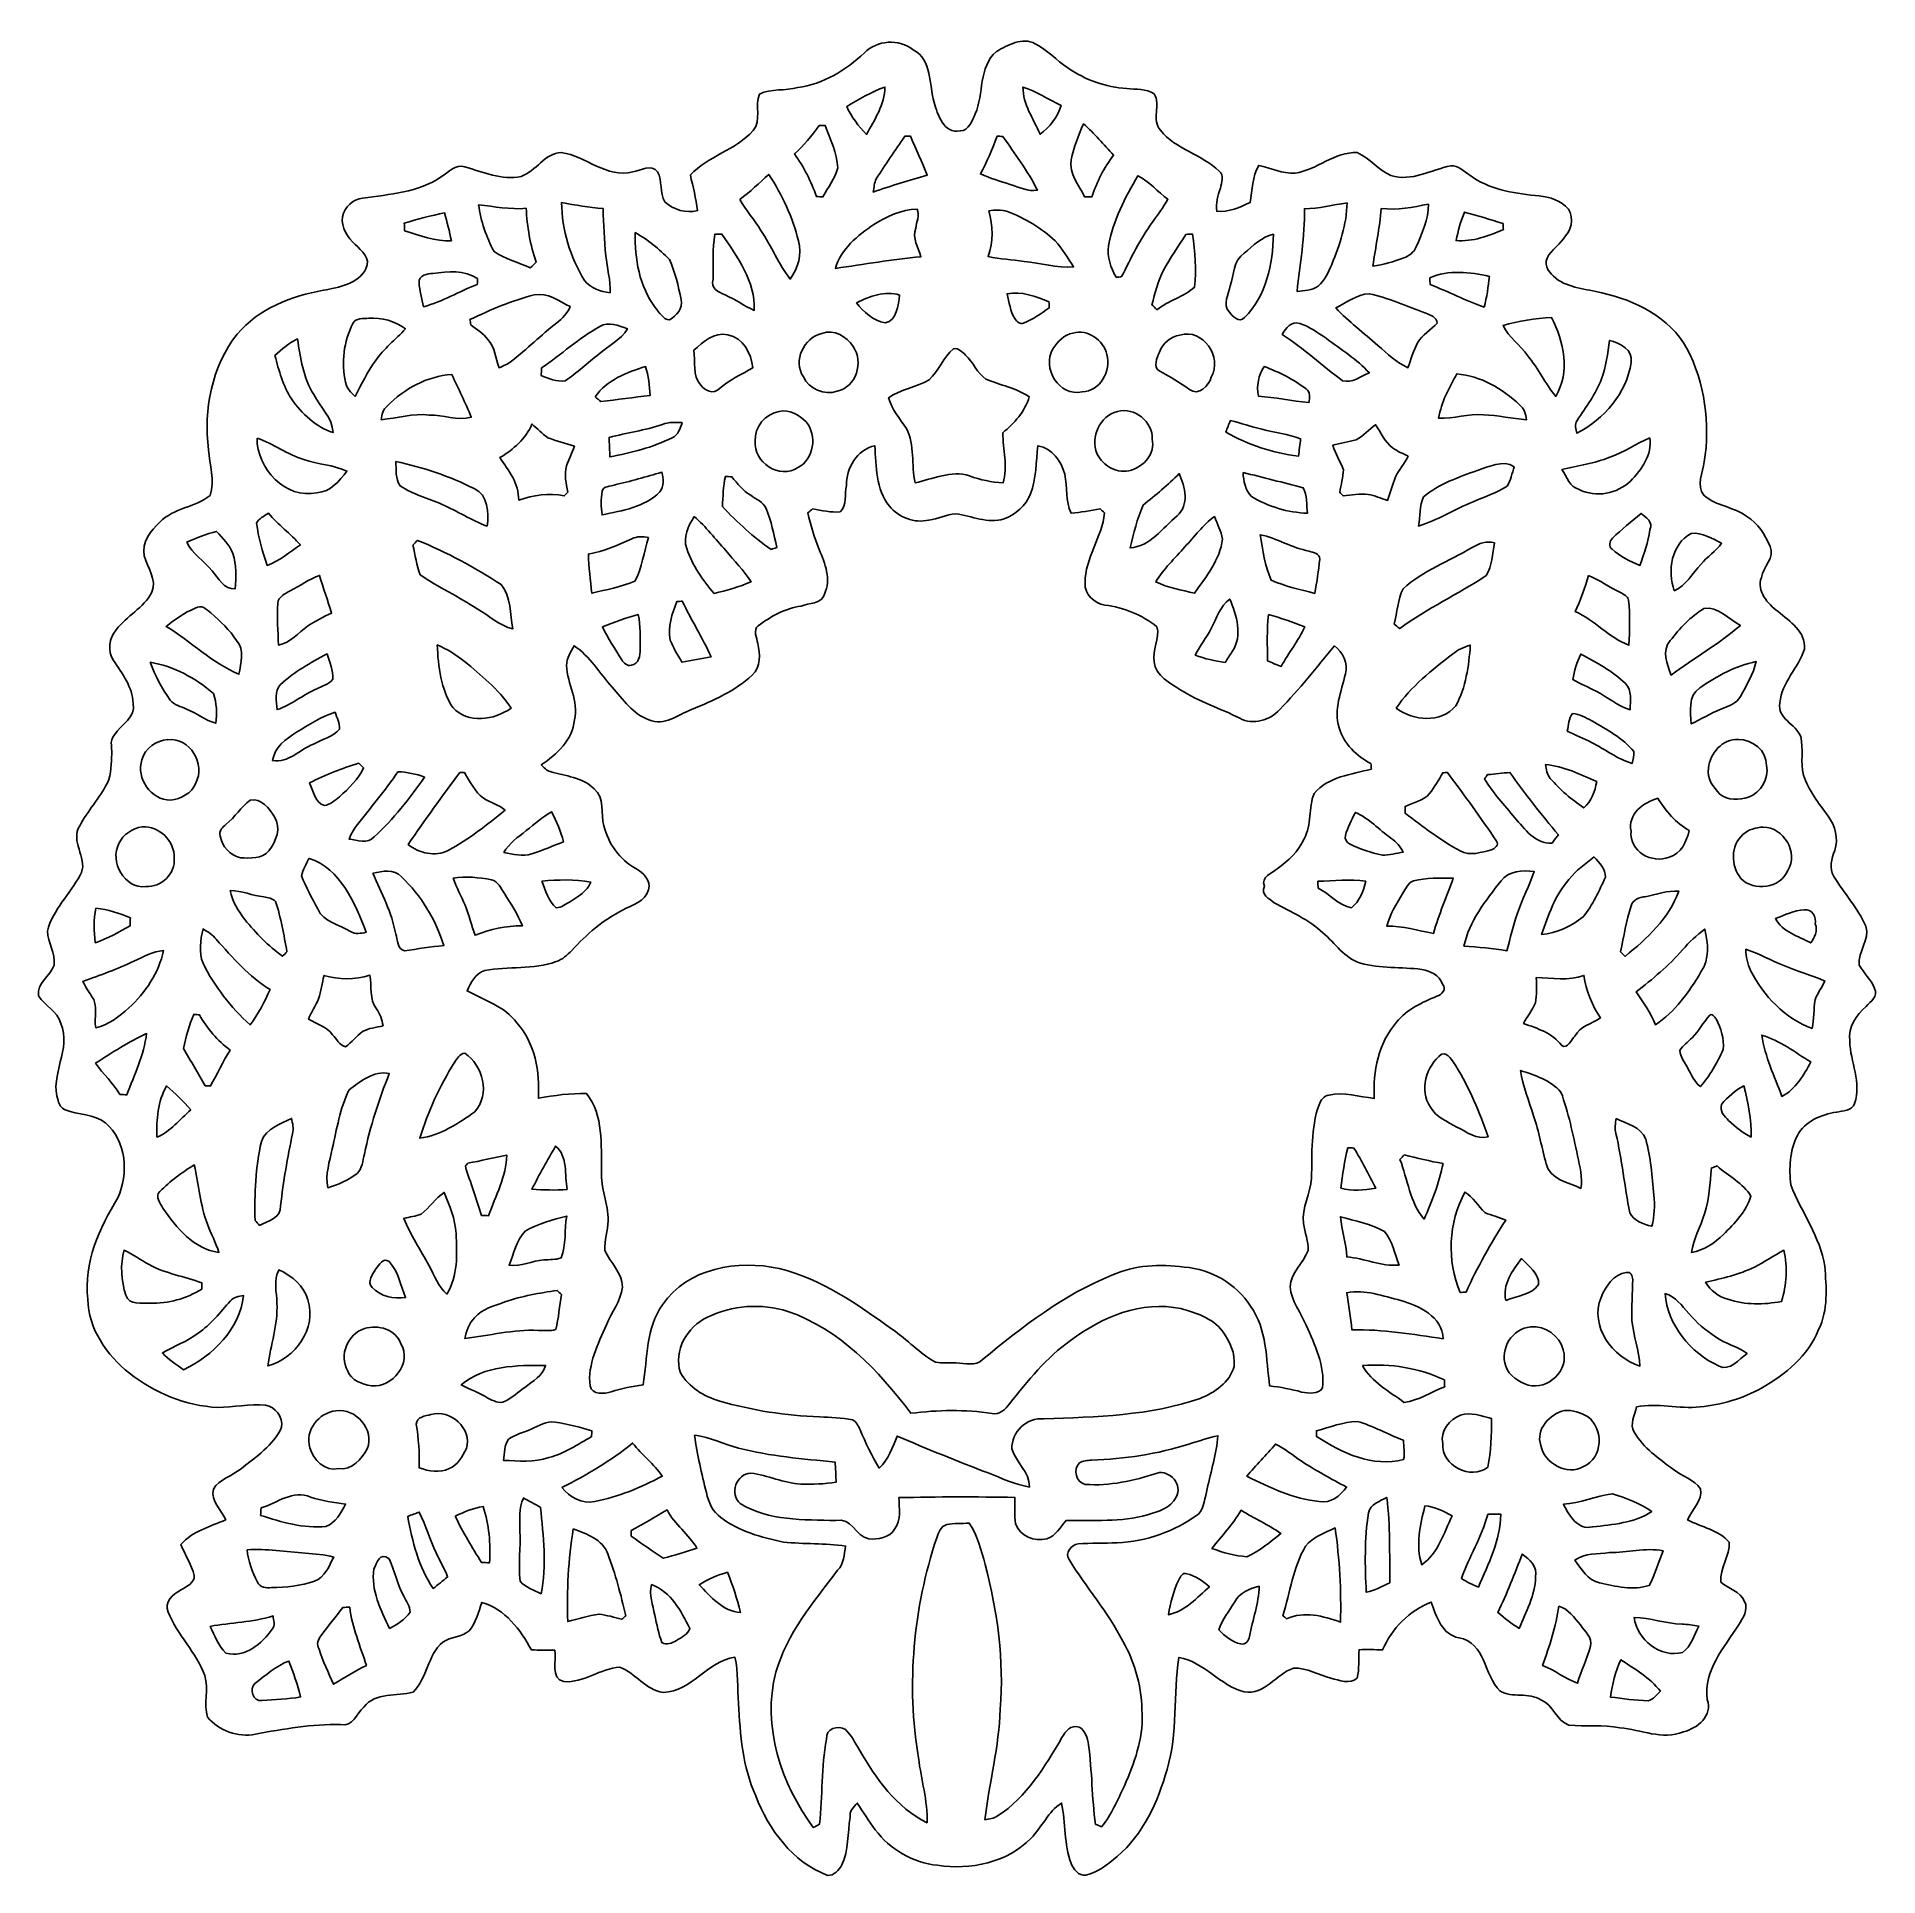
# Model space of a CAD drawing. Header units: centimetres. Extents: x -18.9 to 17.6, y -18.2 to 18.2.
import ezdxf

# ---------------------------------------------------------------- set-up
doc = ezdxf.new("R2010")
doc.units = ezdxf.units.CM
doc.header["$MEASUREMENT"] = 0
doc.layers.add('Camada 1', color=7, linetype='Continuous')

msp = doc.modelspace()

# ---------------------------------------------------------------- linework, layer by layer
at = {"layer": 'Camada 1', "color": 250}
for points, knots in [([(0.101, 17.906), (0.318, 18.034), (0.611, 18.196), (0.863, 18.06), (0.863, 18.06), (1.104, 17.938), (1.286, 17.731), (1.508, 17.579), (1.508, 17.579), (1.854, 17.347), (2.261, 17.193), (2.68, 17.173), (2.68, 17.173), (2.859, 17.147), (3.066, 17.177), (3.22, 17.067), (3.22, 17.067), (3.358, 16.85), (3.159, 16.548), (3.346, 16.346), (3.346, 16.346), (3.645, 15.963), (4.169, 15.868), (4.51, 15.535), (4.51, 15.535), (4.608, 15.453), (4.555, 15.307), (4.533, 15.198), (4.533, 15.198), (4.479, 15.052), (4.444, 14.898), (4.46, 14.741), (4.46, 14.741), (4.699, 14.715), (4.914, 14.818), (5.123, 14.916), (5.123, 14.916), (5.164, 15.163), (5.162, 15.428), (5.291, 15.649), (5.291, 15.649), (5.531, 15.596), (5.762, 15.482), (6.013, 15.494), (6.013, 15.494), (6.446, 15.563), (6.795, 15.925), (7.245, 15.903), (7.245, 15.903), (7.49, 15.788), (7.664, 15.558), (7.912, 15.446), (7.912, 15.446), (8.323, 15.321), (8.706, 15.563), (9.098, 15.641), (9.098, 15.641), (9.247, 15.655), (9.357, 15.526), (9.477, 15.456), (9.477, 15.456), (9.844, 15.175), (10.318, 15.098), (10.767, 15.054), (10.767, 15.054), (10.98, 15.041), (11.205, 14.987), (11.371, 14.844), (11.371, 14.844), (11.541, 14.699), (11.515, 14.412), (11.371, 14.257), (11.371, 14.257), (11.278, 14.084), (11.085, 13.992), (11.005, 13.812), (11.005, 13.812), (10.929, 13.645), (11.064, 13.511), (11.176, 13.414), (11.176, 13.414), (11.438, 13.213), (11.78, 13.203), (12.088, 13.124), (12.088, 13.124), (12.752, 12.975), (13.43, 12.642), (13.772, 12.025), (13.772, 12.025), (14.131, 11.344), (14.238, 10.533), (14.118, 9.776), (14.118, 9.776), (14.09, 9.565), (13.958, 9.31), (14.11, 9.115), (14.11, 9.115), (14.353, 8.898), (14.705, 8.888), (14.962, 8.694), (14.962, 8.694), (15.182, 8.559), (15.325, 8.332), (15.423, 8.099), (15.423, 8.099), (15.52, 7.876), (15.286, 7.697), (15.249, 7.488), (15.249, 7.488), (15.149, 7.208), (15.375, 6.966), (15.581, 6.812), (15.581, 6.812), (15.811, 6.615), (16.133, 6.415), (16.101, 6.068), (16.101, 6.068), (15.987, 5.691), (15.65, 5.413), (15.615, 5.004), (15.615, 5.004), (15.558, 4.684), (15.932, 4.588), (16.029, 4.334), (16.029, 4.334), (16.089, 4.086), (16.019, 3.822), (16.082, 3.573), (16.082, 3.573), (16.184, 3.269), (16.384, 3.013), (16.573, 2.758), (16.573, 2.758), (16.712, 2.565), (16.784, 2.311), (16.702, 2.081), (16.702, 2.081), (16.644, 1.916), (16.582, 1.727), (16.685, 1.564), (16.685, 1.564), (16.889, 1.232), (17.156, 0.937), (17.319, 0.579), (17.319, 0.579), (17.406, 0.305), (17.151, 0.081), (17.188, -0.192), (17.188, -0.192), (17.278, -0.352), (17.422, -0.483), (17.492, -0.655), (17.492, -0.655), (17.563, -0.813), (17.415, -0.914), (17.324, -1.01), (17.324, -1.01), (17.125, -1.178), (16.967, -1.425), (16.999, -1.695), (16.999, -1.695), (17.009, -2.109), (17.24, -2.519), (17.096, -2.933), (17.096, -2.933), (17.05, -3.082), (16.859, -3.08), (16.738, -3.106), (16.738, -3.106), (16.433, -3.148), (16.116, -3.287), (15.962, -3.569), (15.962, -3.569), (15.807, -3.866), (15.794, -4.221), (15.835, -4.547), (15.835, -4.547), (16.04, -5.091), (16.416, -5.569), (16.504, -6.158), (16.504, -6.158), (16.539, -6.573), (16.575, -7.024), (16.384, -7.411), (16.384, -7.411), (16.177, -7.93), (15.727, -8.308), (15.249, -8.571), (15.249, -8.571), (14.879, -8.785), (14.456, -8.897), (14.034, -8.945), (14.034, -8.945), (13.613, -8.991), (13.194, -8.856), (12.776, -8.943), (12.776, -8.943), (12.739, -9.104), (12.636, -9.286), (12.73, -9.447), (12.73, -9.447), (12.916, -9.759), (13.224, -9.967), (13.506, -10.184), (13.506, -10.184), (13.678, -10.323), (13.913, -10.381), (14.045, -10.567), (14.045, -10.567), (14.094, -10.808), (13.866, -10.972), (13.789, -11.183), (13.789, -11.183), (14.063, -11.326), (14.404, -11.382), (14.613, -11.624), (14.613, -11.624), (14.624, -11.9), (14.426, -12.134), (14.446, -12.413), (14.446, -12.413), (14.595, -12.55), (14.832, -12.596), (14.916, -12.797), (14.916, -12.797), (14.999, -12.97), (14.88, -13.125), (14.797, -13.265), (14.797, -13.265), (14.509, -13.714), (14.105, -14.157), (14.178, -14.737), (14.178, -14.737), (14.29, -15.068), (13.985, -15.306), (13.704, -15.382), (13.704, -15.382), (13.29, -15.545), (12.862, -15.342), (12.446, -15.299), (12.446, -15.299), (12.112, -15.232), (11.77, -15.281), (11.434, -15.248), (11.434, -15.248), (11.187, -15.159), (11.124, -14.848), (10.883, -14.747), (10.883, -14.747), (10.638, -14.59), (10.317, -14.718), (10.069, -14.571), (10.069, -14.571), (9.751, -14.255), (9.785, -13.616), (9.259, -13.517), (9.259, -13.517), (8.92, -13.459), (8.808, -13.094), (8.711, -12.811), (8.711, -12.811), (8.276, -12.979), (7.929, -13.332), (7.745, -13.758), (7.745, -13.758), (7.59, -13.753), (7.436, -13.747), (7.281, -13.754), (7.281, -13.754), (7.26, -13.939), (7.295, -14.136), (7.239, -14.316), (7.239, -14.316), (7.099, -14.442), (6.88, -14.363), (6.723, -14.317), (6.723, -14.317), (6.476, -14.251), (6.247, -14.107), (5.983, -14.121), (5.983, -14.121), (5.636, -14.23), (5.41, -14.66), (5.005, -14.587), (5.005, -14.587), (4.521, -14.468), (4.21, -13.991), (3.71, -13.906), (3.71, -13.906), (3.59, -14.641), (3.699, -15.404), (3.476, -16.125), (3.476, -16.125), (3.294, -16.766), (3.004, -17.412), (2.485, -17.851), (2.485, -17.851), (2.305, -18.009), (2.102, -18.164), (1.864, -18.217), (1.864, -18.217), (1.723, -18.24), (1.628, -18.102), (1.573, -17.992), (1.573, -17.992), (1.432, -17.606), (1.471, -17.188), (1.385, -16.791), (1.385, -16.791), (1.118, -16.958), (1, -17.271), (0.782, -17.488), (0.782, -17.488), (0.311, -17.974), (-0.42, -18.121), (-1.072, -18.025), (-1.072, -18.025), (-1.557, -17.973), (-2.017, -17.712), (-2.306, -17.319), (-2.306, -17.319), (-2.434, -17.15), (-2.544, -16.968), (-2.662, -16.793), (-2.662, -16.793), (-2.736, -16.871), (-2.823, -16.951), (-2.801, -17.078), (-2.801, -17.078), (-2.859, -17.388), (-2.824, -17.724), (-2.965, -18.014), (-2.965, -18.014), (-3.024, -18.116), (-3.123, -18.236), (-3.252, -18.224), (-3.252, -18.224), (-3.945, -17.958), (-4.414, -17.321), (-4.672, -16.648), (-4.672, -16.648), (-4.932, -16.076), (-4.982, -15.437), (-5.015, -14.818), (-5.015, -14.818), (-5.039, -14.512), (-5.014, -14.202), (-5.084, -13.902), (-5.084, -13.902), (-5.636, -13.974), (-5.936, -14.589), (-6.507, -14.599), (-6.507, -14.599), (-6.852, -14.555), (-7.053, -14.214), (-7.365, -14.1), (-7.365, -14.1), (-7.753, -14.122), (-8.081, -14.417), (-8.476, -14.387), (-8.476, -14.387), (-8.748, -14.321), (-8.618, -13.97), (-8.653, -13.765), (-8.653, -13.765), (-8.808, -13.761), (-8.962, -13.761), (-9.116, -13.759), (-9.116, -13.759), (-9.333, -13.358), (-9.638, -12.95), (-10.096, -12.816), (-10.096, -12.816), (-10.167, -13.009), (-10.212, -13.22), (-10.348, -13.381), (-10.348, -13.381), (-10.498, -13.504), (-10.71, -13.498), (-10.872, -13.603), (-10.872, -13.603), (-11.18, -13.861), (-11.173, -14.321), (-11.462, -14.594), (-11.462, -14.594), (-11.785, -14.684), (-12.199, -14.59), (-12.438, -14.889), (-12.438, -14.889), (-12.585, -15.014), (-12.65, -15.289), (-12.896, -15.235), (-12.896, -15.235), (-13.466, -15.225), (-14.027, -15.323), (-14.585, -15.428), (-14.585, -15.428), (-14.93, -15.498), (-15.305, -15.359), (-15.531, -15.092), (-15.531, -15.092), (-15.616, -14.826), (-15.504, -14.534), (-15.589, -14.268), (-15.589, -14.268), (-15.752, -13.808), (-16.129, -13.462), (-16.311, -13.012), (-16.311, -13.012), (-16.396, -12.806), (-16.22, -12.658), (-16.065, -12.574), (-16.065, -12.574), (-15.96, -12.502), (-15.783, -12.44), (-15.796, -12.282), (-15.796, -12.282), (-15.849, -12.066), (-15.976, -11.877), (-16.06, -11.672), (-16.06, -11.672), (-15.828, -11.404), (-15.482, -11.315), (-15.171, -11.18), (-15.171, -11.18), (-15.264, -10.982), (-15.47, -10.811), (-15.417, -10.574), (-15.417, -10.574), (-15.3, -10.37), (-15.039, -10.314), (-14.868, -10.168), (-14.868, -10.168), (-14.571, -9.93), (-14.225, -9.707), (-14.064, -9.346), (-14.064, -9.346), (-14.041, -9.146), (-14.185, -8.937), (-14.387, -8.908), (-14.387, -8.908), (-14.703, -8.883), (-15.016, -8.952), (-15.331, -8.955), (-15.331, -8.955), (-15.969, -8.924), (-16.579, -8.663), (-17.081, -8.277), (-17.081, -8.277), (-17.526, -7.918), (-17.892, -7.404), (-17.906, -6.812), (-17.906, -6.812), (-17.985, -6.09), (-17.683, -5.4), (-17.306, -4.804), (-17.306, -4.804), (-17.1, -4.325), (-17.13, -3.675), (-17.553, -3.317), (-17.553, -3.317), (-17.785, -3.143), (-18.093, -3.157), (-18.355, -3.058), (-18.355, -3.058), (-18.433, -3.029), (-18.467, -2.949), (-18.494, -2.877), (-18.494, -2.877), (-18.668, -2.368), (-18.216, -1.855), (-18.441, -1.348), (-18.441, -1.348), (-18.507, -1.102), (-18.756, -1.001), (-18.883, -0.801), (-18.883, -0.801), (-18.914, -0.549), (-18.649, -0.413), (-18.573, -0.194), (-18.573, -0.194), (-18.539, 0.044), (-18.698, 0.249), (-18.705, 0.483), (-18.705, 0.483), (-18.593, 0.909), (-18.261, 1.212), (-18.056, 1.588), (-18.056, 1.588), (-17.881, 1.885), (-18.227, 2.203), (-18.093, 2.512), (-18.093, 2.512), (-17.947, 2.812), (-17.713, 3.059), (-17.551, 3.351), (-17.551, 3.351), (-17.449, 3.523), (-17.437, 3.732), (-17.432, 3.927), (-17.432, 3.927), (-17.406, 4.071), (-17.492, 4.252), (-17.377, 4.371), (-17.377, 4.371), (-17.251, 4.574), (-16.941, 4.707), (-17.007, 4.993), (-17.007, 4.993), (-17.015, 5.319), (-17.226, 5.581), (-17.392, 5.842), (-17.392, 5.842), (-17.518, 6.023), (-17.49, 6.291), (-17.339, 6.449), (-17.339, 6.449), (-17.136, 6.726), (-16.799, 6.884), (-16.636, 7.192), (-16.636, 7.192), (-16.531, 7.45), (-16.718, 7.679), (-16.788, 7.913), (-16.788, 7.913), (-16.837, 8.177), (-16.66, 8.416), (-16.476, 8.585), (-16.476, 8.585), (-16.204, 8.863), (-15.78, 8.873), (-15.482, 9.111), (-15.482, 9.111), (-15.378, 9.408), (-15.492, 9.716), (-15.513, 10.016), (-15.513, 10.016), (-15.615, 10.812), (-15.445, 11.669), (-14.945, 12.309), (-14.945, 12.309), (-14.517, 12.809), (-13.871, 13.069), (-13.235, 13.175), (-13.235, 13.175), (-12.938, 13.236), (-12.545, 13.295), (-12.394, 13.603), (-12.394, 13.603), (-12.289, 13.814), (-12.48, 13.956), (-12.608, 14.081), (-12.608, 14.081), (-12.761, 14.219), (-12.885, 14.419), (-12.86, 14.633), (-12.86, 14.633), (-12.816, 14.819), (-12.654, 14.983), (-12.46, 15.003), (-12.46, 15.003), (-11.927, 15.077), (-11.354, 15.107), (-10.898, 15.427), (-10.898, 15.427), (-10.757, 15.508), (-10.617, 15.685), (-10.435, 15.621), (-10.435, 15.621), (-10.073, 15.513), (-9.706, 15.351), (-9.317, 15.43), (-9.317, 15.43), (-9.023, 15.537), (-8.853, 15.892), (-8.524, 15.905), (-8.524, 15.905), (-8.036, 15.835), (-7.628, 15.387), (-7.106, 15.524), (-7.106, 15.524), (-6.948, 15.549), (-6.741, 15.683), (-6.617, 15.524), (-6.617, 15.524), (-6.52, 15.341), (-6.578, 15.106), (-6.47, 14.927), (-6.47, 14.927), (-6.3, 14.765), (-6.051, 14.696), (-5.823, 14.755), (-5.823, 14.755), (-5.855, 14.993), (-5.917, 15.226), (-5.968, 15.46), (-5.968, 15.46), (-5.615, 15.84), (-5.067, 15.948), (-4.725, 16.34), (-4.725, 16.34), (-4.55, 16.541), (-4.7, 16.833), (-4.598, 17.06), (-4.598, 17.06), (-4.367, 17.181), (-4.085, 17.116), (-3.838, 17.193), (-3.838, 17.193), (-3.334, 17.259), (-2.887, 17.536), (-2.52, 17.877), (-2.52, 17.877), (-2.268, 18.131), (-1.837, 18.162), (-1.552, 17.941), (-1.552, 17.941), (-1.179, 17.742), (-1.236, 17.248), (-1.14, 16.898), (-1.14, 16.898), (-1.072, 16.654), (-0.947, 16.278), (-0.622, 16.331), (-0.622, 16.331), (-0.452, 16.341), (-0.385, 16.536), (-0.325, 16.67), (-0.325, 16.67), (-0.149, 17.07), (-0.264, 17.592), (0.095, 17.904), (0.095, 17.904), (0.095, 17.904), (0.101, 17.906), (0.101, 17.906)], [0, 0, 0, 0, 0.00625, 0.00625, 0.00625, 0.00625, 0.0125, 0.0125, 0.0125, 0.0125, 0.01875, 0.01875, 0.01875, 0.01875, 0.025, 0.025, 0.025, 0.025, 0.03125, 0.03125, 0.03125, 0.03125, 0.0375, 0.0375, 0.0375, 0.0375, 0.04375, 0.04375, 0.04375, 0.04375, 0.05, 0.05, 0.05, 0.05, 0.05625, 0.05625, 0.05625, 0.05625, 0.0625, 0.0625, 0.0625, 0.0625, 0.06875, 0.06875, 0.06875, 0.06875, 0.075, 0.075, 0.075, 0.075, 0.08125, 0.08125, 0.08125, 0.08125, 0.0875, 0.0875, 0.0875, 0.0875, 0.09375, 0.09375, 0.09375, 0.09375, 0.1, 0.1, 0.1, 0.1, 0.10625, 0.10625, 0.10625, 0.10625, 0.1125, 0.1125, 0.1125, 0.1125, 0.11875, 0.11875, 0.11875, 0.11875, 0.125, 0.125, 0.125, 0.125, 0.13125, 0.13125, 0.13125, 0.13125, 0.1375, 0.1375, 0.1375, 0.1375, 0.14375, 0.14375, 0.14375, 0.14375, 0.15, 0.15, 0.15, 0.15, 0.15625, 0.15625, 0.15625, 0.15625, 0.1625, 0.1625, 0.1625, 0.1625, 0.16875, 0.16875, 0.16875, 0.16875, 0.175, 0.175, 0.175, 0.175, 0.18125, 0.18125, 0.18125, 0.18125, 0.1875, 0.1875, 0.1875, 0.1875, 0.19375, 0.19375, 0.19375, 0.19375, 0.2, 0.2, 0.2, 0.2, 0.20625, 0.20625, 0.20625, 0.20625, 0.2125, 0.2125, 0.2125, 0.2125, 0.21875, 0.21875, 0.21875, 0.21875, 0.225, 0.225, 0.225, 0.225, 0.23125, 0.23125, 0.23125, 0.23125, 0.2375, 0.2375, 0.2375, 0.2375, 0.24375, 0.24375, 0.24375, 0.24375, 0.25, 0.25, 0.25, 0.25, 0.25625, 0.25625, 0.25625, 0.25625, 0.2625, 0.2625, 0.2625, 0.2625, 0.26875, 0.26875, 0.26875, 0.26875, 0.275, 0.275, 0.275, 0.275, 0.28125, 0.28125, 0.28125, 0.28125, 0.2875, 0.2875, 0.2875, 0.2875, 0.29375, 0.29375, 0.29375, 0.29375, 0.3, 0.3, 0.3, 0.3, 0.30625, 0.30625, 0.30625, 0.30625, 0.3125, 0.3125, 0.3125, 0.3125, 0.31875, 0.31875, 0.31875, 0.31875, 0.325, 0.325, 0.325, 0.325, 0.33125, 0.33125, 0.33125, 0.33125, 0.3375, 0.3375, 0.3375, 0.3375, 0.34375, 0.34375, 0.34375, 0.34375, 0.35, 0.35, 0.35, 0.35, 0.35625, 0.35625, 0.35625, 0.35625, 0.3625, 0.3625, 0.3625, 0.3625, 0.36875, 0.36875, 0.36875, 0.36875, 0.375, 0.375, 0.375, 0.375, 0.38125, 0.38125, 0.38125, 0.38125, 0.3875, 0.3875, 0.3875, 0.3875, 0.39375, 0.39375, 0.39375, 0.39375, 0.4, 0.4, 0.4, 0.4, 0.40625, 0.40625, 0.40625, 0.40625, 0.4125, 0.4125, 0.4125, 0.4125, 0.41875, 0.41875, 0.41875, 0.41875, 0.425, 0.425, 0.425, 0.425, 0.43125, 0.43125, 0.43125, 0.43125, 0.4375, 0.4375, 0.4375, 0.4375, 0.44375, 0.44375, 0.44375, 0.44375, 0.45, 0.45, 0.45, 0.45, 0.45625, 0.45625, 0.45625, 0.45625, 0.4625, 0.4625, 0.4625, 0.4625, 0.46875, 0.46875, 0.46875, 0.46875, 0.475, 0.475, 0.475, 0.475, 0.48125, 0.48125, 0.48125, 0.48125, 0.4875, 0.4875, 0.4875, 0.4875, 0.49375, 0.49375, 0.49375, 0.49375, 0.5, 0.5, 0.5, 0.5, 0.50625, 0.50625, 0.50625, 0.50625, 0.5125, 0.5125, 0.5125, 0.5125, 0.51875, 0.51875, 0.51875, 0.51875, 0.525, 0.525, 0.525, 0.525, 0.53125, 0.53125, 0.53125, 0.53125, 0.5375, 0.5375, 0.5375, 0.5375, 0.54375, 0.54375, 0.54375, 0.54375, 0.55, 0.55, 0.55, 0.55, 0.55625, 0.55625, 0.55625, 0.55625, 0.5625, 0.5625, 0.5625, 0.5625, 0.56875, 0.56875, 0.56875, 0.56875, 0.575, 0.575, 0.575, 0.575, 0.58125, 0.58125, 0.58125, 0.58125, 0.5875, 0.5875, 0.5875, 0.5875, 0.59375, 0.59375, 0.59375, 0.59375, 0.6, 0.6, 0.6, 0.6, 0.60625, 0.60625, 0.60625, 0.60625, 0.6125, 0.6125, 0.6125, 0.6125, 0.61875, 0.61875, 0.61875, 0.61875, 0.625, 0.625, 0.625, 0.625, 0.63125, 0.63125, 0.63125, 0.63125, 0.6375, 0.6375, 0.6375, 0.6375, 0.64375, 0.64375, 0.64375, 0.64375, 0.65, 0.65, 0.65, 0.65, 0.65625, 0.65625, 0.65625, 0.65625, 0.6625, 0.6625, 0.6625, 0.6625, 0.66875, 0.66875, 0.66875, 0.66875, 0.675, 0.675, 0.675, 0.675, 0.68125, 0.68125, 0.68125, 0.68125, 0.6875, 0.6875, 0.6875, 0.6875, 0.69375, 0.69375, 0.69375, 0.69375, 0.7, 0.7, 0.7, 0.7, 0.70625, 0.70625, 0.70625, 0.70625, 0.7125, 0.7125, 0.7125, 0.7125, 0.71875, 0.71875, 0.71875, 0.71875, 0.725, 0.725, 0.725, 0.725, 0.73125, 0.73125, 0.73125, 0.73125, 0.7375, 0.7375, 0.7375, 0.7375, 0.74375, 0.74375, 0.74375, 0.74375, 0.75, 0.75, 0.75, 0.75, 0.75625, 0.75625, 0.75625, 0.75625, 0.7625, 0.7625, 0.7625, 0.7625, 0.76875, 0.76875, 0.76875, 0.76875, 0.775, 0.775, 0.775, 0.775, 0.78125, 0.78125, 0.78125, 0.78125, 0.7875, 0.7875, 0.7875, 0.7875, 0.79375, 0.79375, 0.79375, 0.79375, 0.8, 0.8, 0.8, 0.8, 0.80625, 0.80625, 0.80625, 0.80625, 0.8125, 0.8125, 0.8125, 0.8125, 0.81875, 0.81875, 0.81875, 0.81875, 0.825, 0.825, 0.825, 0.825, 0.83125, 0.83125, 0.83125, 0.83125, 0.8375, 0.8375, 0.8375, 0.8375, 0.84375, 0.84375, 0.84375, 0.84375, 0.85, 0.85, 0.85, 0.85, 0.85625, 0.85625, 0.85625, 0.85625, 0.8625, 0.8625, 0.8625, 0.8625, 0.86875, 0.86875, 0.86875, 0.86875, 0.875, 0.875, 0.875, 0.875, 0.88125, 0.88125, 0.88125, 0.88125, 0.8875, 0.8875, 0.8875, 0.8875, 0.89375, 0.89375, 0.89375, 0.89375, 0.9, 0.9, 0.9, 0.9, 0.90625, 0.90625, 0.90625, 0.90625, 0.9125, 0.9125, 0.9125, 0.9125, 0.91875, 0.91875, 0.91875, 0.91875, 0.925, 0.925, 0.925, 0.925, 0.93125, 0.93125, 0.93125, 0.93125, 0.9375, 0.9375, 0.9375, 0.9375, 0.94375, 0.94375, 0.94375, 0.94375, 0.95, 0.95, 0.95, 0.95, 0.95625, 0.95625, 0.95625, 0.95625, 0.9625, 0.9625, 0.9625, 0.9625, 0.96875, 0.96875, 0.96875, 0.96875, 0.975, 0.975, 0.975, 0.975, 0.98125, 0.98125, 0.98125, 0.98125, 0.9875, 0.9875, 0.9875, 0.9875, 1, 1, 1, 1]), ([(-2.871, 16.815), (-2.773, 16.611), (-2.639, 16.424), (-2.478, 16.264), (-2.478, 16.264), (-2.317, 16.556), (-2.116, 16.856), (-2.115, 17.202), (-2.115, 17.202), (-2.381, 17.103), (-2.629, 16.962), (-2.871, 16.815), (-2.871, 16.815), (-2.871, 16.815), (-2.871, 16.815), (-2.871, 16.815)], [0, 0, 0, 0, 0.2, 0.2, 0.2, 0.2, 0.4, 0.4, 0.4, 0.4, 0.6, 0.6, 0.6, 0.6, 1, 1, 1, 1]), ([(0.62, 17.202), (0.619, 16.861), (0.83, 16.569), (0.96, 16.266), (0.96, 16.266), (1.153, 16.408), (1.309, 16.605), (1.377, 16.838), (1.377, 16.838), (1.123, 16.956), (0.887, 17.114), (0.62, 17.202), (0.62, 17.202), (0.62, 17.202), (0.62, 17.202), (0.62, 17.202)], [0, 0, 0, 0, 0.2, 0.2, 0.2, 0.2, 0.4, 0.4, 0.4, 0.4, 0.6, 0.6, 0.6, 0.6, 1, 1, 1, 1]), ([(-3.906, 15.875), (-3.717, 15.619), (-3.576, 15.331), (-3.47, 15.032), (-3.47, 15.032), (-3.427, 15.03), (-3.384, 15.027), (-3.341, 15.025), (-3.341, 15.025), (-3.243, 15.214), (-3.099, 15.388), (-3.047, 15.598), (-3.047, 15.598), (-3.069, 15.893), (-3.19, 16.167), (-3.297, 16.439), (-3.297, 16.439), (-3.326, 16.439), (-3.384, 16.439), (-3.413, 16.439), (-3.413, 16.439), (-3.561, 16.237), (-3.719, 16.041), (-3.907, 15.875), (-3.907, 15.875), (-3.907, 15.875), (-3.906, 15.875), (-3.906, 15.875)], [0, 0, 0, 0, 0.125, 0.125, 0.125, 0.125, 0.25, 0.25, 0.25, 0.25, 0.375, 0.375, 0.375, 0.375, 0.5, 0.5, 0.5, 0.5, 0.625, 0.625, 0.625, 0.625, 0.75, 0.75, 0.75, 0.75, 1, 1, 1, 1]), ([(1.821, 16.474), (1.718, 16.244), (1.628, 16.007), (1.576, 15.761), (1.576, 15.761), (1.524, 15.48), (1.732, 15.261), (1.843, 15.025), (1.843, 15.025), (1.89, 15.026), (1.938, 15.026), (1.986, 15.027), (1.986, 15.027), (2.088, 15.321), (2.22, 15.606), (2.417, 15.85), (2.417, 15.85), (2.219, 16.058), (2.035, 16.282), (1.82, 16.473), (1.82, 16.473), (1.82, 16.473), (1.821, 16.474), (1.821, 16.474)], [0, 0, 0, 0, 0.142857, 0.142857, 0.142857, 0.142857, 0.285714, 0.285714, 0.285714, 0.285714, 0.428571, 0.428571, 0.428571, 0.428571, 0.571429, 0.571429, 0.571429, 0.571429, 0.714286, 0.714286, 0.714286, 0.714286, 1, 1, 1, 1]), ([(-1.719, 16.225), (-1.909, 15.946), (-2.108, 15.671), (-2.284, 15.383), (-2.284, 15.383), (-2.329, 15.304), (-2.326, 15.209), (-2.343, 15.122), (-2.343, 15.122), (-1.992, 15.247), (-1.634, 15.351), (-1.276, 15.458), (-1.276, 15.458), (-1.376, 15.718), (-1.501, 15.967), (-1.605, 16.226), (-1.605, 16.226), (-1.633, 16.226), (-1.69, 16.225), (-1.719, 16.225), (-1.719, 16.225), (-1.719, 16.225), (-1.719, 16.225), (-1.719, 16.225)], [0, 0, 0, 0, 0.142857, 0.142857, 0.142857, 0.142857, 0.285714, 0.285714, 0.285714, 0.285714, 0.428571, 0.428571, 0.428571, 0.428571, 0.571429, 0.571429, 0.571429, 0.571429, 0.714286, 0.714286, 0.714286, 0.714286, 1, 1, 1, 1]), ([(0.109, 16.227), (0.015, 15.971), (-0.097, 15.723), (-0.22, 15.479), (-0.22, 15.479), (-0.03, 15.393), (0.172, 15.336), (0.37, 15.27), (0.37, 15.27), (0.544, 15.221), (0.721, 15.127), (0.908, 15.157), (0.908, 15.157), (0.72, 15.537), (0.463, 15.877), (0.221, 16.223), (0.221, 16.223), (0.193, 16.224), (0.137, 16.226), (0.109, 16.227), (0.109, 16.227), (0.109, 16.227), (0.109, 16.227), (0.109, 16.227)], [0, 0, 0, 0, 0.142857, 0.142857, 0.142857, 0.142857, 0.285714, 0.285714, 0.285714, 0.285714, 0.428571, 0.428571, 0.428571, 0.428571, 0.571429, 0.571429, 0.571429, 0.571429, 0.714286, 0.714286, 0.714286, 0.714286, 1, 1, 1, 1]), ([(-4.987, 14.973), (-4.866, 14.756), (-4.695, 14.573), (-4.572, 14.357), (-4.572, 14.357), (-4.358, 14.049), (-4.221, 13.693), (-3.99, 13.397), (-3.99, 13.397), (-3.832, 13.618), (-3.752, 13.884), (-3.827, 14.154), (-3.827, 14.154), (-3.94, 14.624), (-4.148, 15.069), (-4.414, 15.471), (-4.414, 15.471), (-4.601, 15.3), (-4.785, 15.125), (-4.987, 14.972), (-4.987, 14.972), (-4.987, 14.972), (-4.987, 14.973), (-4.987, 14.973)], [0, 0, 0, 0, 0.142857, 0.142857, 0.142857, 0.142857, 0.285714, 0.285714, 0.285714, 0.285714, 0.428571, 0.428571, 0.428571, 0.428571, 0.571429, 0.571429, 0.571429, 0.571429, 0.714286, 0.714286, 0.714286, 0.714286, 1, 1, 1, 1]), ([(2.899, 15.443), (2.64, 15.013), (2.407, 14.557), (2.318, 14.059), (2.318, 14.059), (2.281, 13.837), (2.36, 13.619), (2.471, 13.431), (2.471, 13.431), (2.497, 13.435), (2.549, 13.441), (2.574, 13.445), (2.574, 13.445), (2.766, 13.813), (2.938, 14.194), (3.19, 14.527), (3.19, 14.527), (3.294, 14.674), (3.4, 14.821), (3.492, 14.977), (3.492, 14.977), (3.287, 15.124), (3.127, 15.329), (2.898, 15.443), (2.898, 15.443), (2.898, 15.443), (2.899, 15.443), (2.899, 15.443)], [0, 0, 0, 0, 0.125, 0.125, 0.125, 0.125, 0.25, 0.25, 0.25, 0.25, 0.375, 0.375, 0.375, 0.375, 0.5, 0.5, 0.5, 0.5, 0.625, 0.625, 0.625, 0.625, 0.75, 0.75, 0.75, 0.75, 1, 1, 1, 1]), ([(-11.634, 14.505), (-11.632, 14.455), (-11.63, 14.406), (-11.628, 14.356), (-11.628, 14.356), (-11.33, 14.255), (-11.022, 14.143), (-10.702, 14.156), (-10.702, 14.156), (-10.738, 14.342), (-10.788, 14.525), (-10.836, 14.708), (-10.836, 14.708), (-11.106, 14.655), (-11.371, 14.584), (-11.634, 14.505), (-11.634, 14.505), (-11.634, 14.505), (-11.634, 14.505), (-11.634, 14.505)], [0, 0, 0, 0, 0.166667, 0.166667, 0.166667, 0.166667, 0.333333, 0.333333, 0.333333, 0.333333, 0.5, 0.5, 0.5, 0.5, 0.666667, 0.666667, 0.666667, 0.666667, 1, 1, 1, 1]), ([(-10.163, 14.868), (-10.122, 14.543), (-10.007, 14.23), (-9.856, 13.942), (-9.856, 13.942), (-9.638, 13.792), (-9.377, 13.729), (-9.138, 13.618), (-9.138, 13.618), (-9.099, 13.656), (-9.06, 13.693), (-9.021, 13.731), (-9.021, 13.731), (-9.14, 14.075), (-9.201, 14.436), (-9.221, 14.799), (-9.221, 14.799), (-9.54, 14.767), (-9.85, 14.838), (-10.164, 14.869), (-10.164, 14.869), (-10.164, 14.869), (-10.163, 14.868), (-10.163, 14.868)], [0, 0, 0, 0, 0.142857, 0.142857, 0.142857, 0.142857, 0.285714, 0.285714, 0.285714, 0.285714, 0.428571, 0.428571, 0.428571, 0.428571, 0.571429, 0.571429, 0.571429, 0.571429, 0.714286, 0.714286, 0.714286, 0.714286, 1, 1, 1, 1]), ([(-8.518, 14.914), (-8.517, 14.37), (-8.347, 13.832), (-8.064, 13.369), (-8.064, 13.369), (-7.946, 13.211), (-7.744, 13.15), (-7.557, 13.127), (-7.557, 13.127), (-7.546, 13.375), (-7.617, 13.616), (-7.643, 13.86), (-7.643, 13.86), (-7.676, 14.17), (-7.683, 14.482), (-7.698, 14.793), (-7.698, 14.793), (-7.973, 14.822), (-8.247, 14.859), (-8.518, 14.914), (-8.518, 14.914), (-8.518, 14.914), (-8.518, 14.914), (-8.518, 14.914)], [0, 0, 0, 0, 0.142857, 0.142857, 0.142857, 0.142857, 0.285714, 0.285714, 0.285714, 0.285714, 0.428571, 0.428571, 0.428571, 0.428571, 0.571429, 0.571429, 0.571429, 0.571429, 0.714286, 0.714286, 0.714286, 0.714286, 1, 1, 1, 1]), ([(-2.335, 14.478), (-2.653, 14.263), (-2.985, 13.992), (-3.094, 13.608), (-3.094, 13.608), (-2.53, 13.691), (-1.968, 13.783), (-1.4, 13.841), (-1.4, 13.841), (-1.459, 14.023), (-1.573, 14.206), (-1.504, 14.405), (-1.504, 14.405), (-1.492, 14.529), (-1.419, 14.658), (-1.474, 14.78), (-1.474, 14.78), (-1.789, 14.783), (-2.071, 14.63), (-2.335, 14.478), (-2.335, 14.478), (-2.335, 14.478), (-2.335, 14.478), (-2.335, 14.478)], [0, 0, 0, 0, 0.142857, 0.142857, 0.142857, 0.142857, 0.285714, 0.285714, 0.285714, 0.285714, 0.428571, 0.428571, 0.428571, 0.428571, 0.571429, 0.571429, 0.571429, 0.571429, 0.714286, 0.714286, 0.714286, 0.714286, 1, 1, 1, 1]), ([(-0.058, 14.75), (0.029, 14.452), (0.041, 14.138), (-0.07, 13.844), (-0.07, 13.844), (0.165, 13.79), (0.407, 13.782), (0.645, 13.748), (0.645, 13.748), (0.972, 13.718), (1.291, 13.606), (1.623, 13.639), (1.623, 13.639), (1.513, 13.819), (1.399, 13.999), (1.26, 14.157), (1.26, 14.157), (0.985, 14.405), (0.665, 14.606), (0.317, 14.733), (0.317, 14.733), (0.197, 14.779), (0.067, 14.767), (-0.057, 14.749), (-0.057, 14.749), (-0.057, 14.749), (-0.058, 14.75), (-0.058, 14.75)], [0, 0, 0, 0, 0.125, 0.125, 0.125, 0.125, 0.25, 0.25, 0.25, 0.25, 0.375, 0.375, 0.375, 0.375, 0.5, 0.5, 0.5, 0.5, 0.625, 0.625, 0.625, 0.625, 0.75, 0.75, 0.75, 0.75, 1, 1, 1, 1]), ([(6.197, 14.791), (6.206, 14.24), (6.11, 13.698), (6.051, 13.152), (6.051, 13.152), (6.19, 13.175), (6.351, 13.163), (6.467, 13.258), (6.467, 13.258), (6.602, 13.368), (6.668, 13.536), (6.74, 13.689), (6.74, 13.689), (6.896, 14.077), (7.036, 14.483), (7.042, 14.906), (7.042, 14.906), (6.76, 14.87), (6.485, 14.787), (6.197, 14.791), (6.197, 14.791), (6.197, 14.791), (6.197, 14.791), (6.197, 14.791)], [0, 0, 0, 0, 0.142857, 0.142857, 0.142857, 0.142857, 0.285714, 0.285714, 0.285714, 0.285714, 0.428571, 0.428571, 0.428571, 0.428571, 0.571429, 0.571429, 0.571429, 0.571429, 0.714286, 0.714286, 0.714286, 0.714286, 1, 1, 1, 1]), ([(7.719, 14.796), (7.69, 14.412), (7.606, 14.036), (7.554, 13.655), (7.554, 13.655), (7.764, 13.677), (7.967, 13.744), (8.165, 13.818), (8.165, 13.818), (8.27, 13.855), (8.366, 13.927), (8.41, 14.033), (8.41, 14.033), (8.527, 14.303), (8.655, 14.58), (8.653, 14.881), (8.653, 14.881), (8.345, 14.823), (8.036, 14.757), (7.72, 14.796), (7.72, 14.796), (7.72, 14.796), (7.719, 14.796), (7.719, 14.796)], [0, 0, 0, 0, 0.142857, 0.142857, 0.142857, 0.142857, 0.285714, 0.285714, 0.285714, 0.285714, 0.428571, 0.428571, 0.428571, 0.428571, 0.571429, 0.571429, 0.571429, 0.571429, 0.714286, 0.714286, 0.714286, 0.714286, 1, 1, 1, 1]), ([(9.365, 14.72), (9.295, 14.538), (9.238, 14.351), (9.203, 14.159), (9.203, 14.159), (9.529, 14.136), (9.843, 14.25), (10.138, 14.377), (10.138, 14.377), (10.136, 14.407), (10.133, 14.465), (10.131, 14.495), (10.131, 14.495), (9.879, 14.582), (9.622, 14.653), (9.364, 14.72), (9.364, 14.72), (9.364, 14.72), (9.365, 14.72), (9.365, 14.72)], [0, 0, 0, 0, 0.166667, 0.166667, 0.166667, 0.166667, 0.333333, 0.333333, 0.333333, 0.333333, 0.5, 0.5, 0.5, 0.5, 0.666667, 0.666667, 0.666667, 0.666667, 1, 1, 1, 1]), ([(-7.06, 14.316), (-7.074, 13.799), (-6.975, 13.256), (-6.663, 12.831), (-6.663, 12.831), (-6.582, 12.741), (-6.517, 12.6), (-6.38, 12.588), (-6.38, 12.588), (-6.247, 12.672), (-6.103, 12.818), (-6.149, 12.99), (-6.149, 12.99), (-6.204, 13.261), (-6.268, 13.534), (-6.383, 13.786), (-6.383, 13.786), (-6.583, 13.992), (-6.809, 14.178), (-7.06, 14.317), (-7.06, 14.317), (-7.06, 14.317), (-7.06, 14.316), (-7.06, 14.316)], [0, 0, 0, 0, 0.142857, 0.142857, 0.142857, 0.142857, 0.285714, 0.285714, 0.285714, 0.285714, 0.428571, 0.428571, 0.428571, 0.428571, 0.571429, 0.571429, 0.571429, 0.571429, 0.714286, 0.714286, 0.714286, 0.714286, 1, 1, 1, 1]), ([(-5.482, 14.286), (-5.535, 13.992), (-5.507, 13.693), (-5.516, 13.396), (-5.516, 13.396), (-5.584, 13.214), (-5.405, 13.139), (-5.281, 13.082), (-5.281, 13.082), (-5.078, 12.999), (-4.901, 12.865), (-4.701, 12.777), (-4.701, 12.777), (-4.678, 13.356), (-5.039, 13.833), (-5.342, 14.289), (-5.342, 14.289), (-5.377, 14.288), (-5.446, 14.286), (-5.481, 14.285), (-5.481, 14.285), (-5.481, 14.285), (-5.482, 14.286), (-5.482, 14.286)], [0, 0, 0, 0, 0.142857, 0.142857, 0.142857, 0.142857, 0.285714, 0.285714, 0.285714, 0.285714, 0.428571, 0.428571, 0.428571, 0.428571, 0.571429, 0.571429, 0.571429, 0.571429, 0.714286, 0.714286, 0.714286, 0.714286, 1, 1, 1, 1]), ([(3.85, 14.283), (3.702, 14.046), (3.537, 13.818), (3.405, 13.572), (3.405, 13.572), (3.298, 13.356), (3.237, 13.121), (3.176, 12.889), (3.176, 12.889), (3.208, 12.857), (3.242, 12.824), (3.275, 12.791), (3.275, 12.791), (3.501, 12.974), (3.807, 13.041), (4.02, 13.236), (4.02, 13.236), (4.062, 13.584), (4.031, 13.939), (3.983, 14.286), (3.983, 14.286), (3.95, 14.285), (3.883, 14.284), (3.85, 14.283), (3.85, 14.283), (3.85, 14.283), (3.85, 14.283), (3.85, 14.283)], [0, 0, 0, 0, 0.125, 0.125, 0.125, 0.125, 0.25, 0.25, 0.25, 0.25, 0.375, 0.375, 0.375, 0.375, 0.5, 0.5, 0.5, 0.5, 0.625, 0.625, 0.625, 0.625, 0.75, 0.75, 0.75, 0.75, 1, 1, 1, 1]), ([(5.006, 13.908), (4.787, 13.769), (4.801, 13.482), (4.726, 13.265), (4.726, 13.265), (4.702, 13.101), (4.57, 12.891), (4.71, 12.743), (4.71, 12.743), (4.774, 12.654), (4.903, 12.524), (5.008, 12.635), (5.008, 12.635), (5.442, 13.059), (5.576, 13.7), (5.583, 14.285), (5.583, 14.285), (5.351, 14.233), (5.178, 14.059), (5.005, 13.908), (5.005, 13.908), (5.005, 13.908), (5.006, 13.908), (5.006, 13.908)], [0, 0, 0, 0, 0.142857, 0.142857, 0.142857, 0.142857, 0.285714, 0.285714, 0.285714, 0.285714, 0.428571, 0.428571, 0.428571, 0.428571, 0.571429, 0.571429, 0.571429, 0.571429, 0.714286, 0.714286, 0.714286, 0.714286, 1, 1, 1, 1]), ([(-11.068, 13.51), (-11.165, 13.512), (-11.358, 13.469), (-11.342, 13.331), (-11.342, 13.331), (-11.333, 13.168), (-11.292, 13.009), (-11.254, 12.85), (-11.254, 12.85), (-10.881, 12.951), (-10.546, 13.151), (-10.188, 13.292), (-10.188, 13.292), (-10.187, 13.321), (-10.185, 13.378), (-10.183, 13.407), (-10.183, 13.407), (-10.445, 13.579), (-10.771, 13.551), (-11.067, 13.509), (-11.067, 13.509), (-11.067, 13.509), (-11.068, 13.51), (-11.068, 13.51)], [0, 0, 0, 0, 0.142857, 0.142857, 0.142857, 0.142857, 0.285714, 0.285714, 0.285714, 0.285714, 0.428571, 0.428571, 0.428571, 0.428571, 0.571429, 0.571429, 0.571429, 0.571429, 0.714286, 0.714286, 0.714286, 0.714286, 1, 1, 1, 1]), ([(8.68, 13.42), (8.682, 13.387), (8.687, 13.321), (8.689, 13.288), (8.689, 13.288), (9.048, 13.149), (9.39, 12.967), (9.755, 12.842), (9.755, 12.842), (9.814, 13.04), (9.835, 13.247), (9.862, 13.451), (9.862, 13.451), (9.475, 13.54), (9.051, 13.585), (8.679, 13.419), (8.679, 13.419), (8.679, 13.419), (8.68, 13.42), (8.68, 13.42)], [0, 0, 0, 0, 0.166667, 0.166667, 0.166667, 0.166667, 0.333333, 0.333333, 0.333333, 0.333333, 0.5, 0.5, 0.5, 0.5, 0.666667, 0.666667, 0.666667, 0.666667, 1, 1, 1, 1]), ([(-9.059, 13.084), (-9.502, 12.975), (-9.923, 12.791), (-10.333, 12.594), (-10.333, 12.594), (-10.329, 12.569), (-10.322, 12.519), (-10.319, 12.493), (-10.319, 12.493), (-10.2, 12.402), (-10.067, 12.322), (-9.978, 12.198), (-9.978, 12.198), (-9.836, 12.045), (-9.822, 11.829), (-9.756, 11.64), (-9.756, 11.64), (-9.672, 11.677), (-9.585, 11.713), (-9.512, 11.77), (-9.512, 11.77), (-9.203, 12.011), (-8.923, 12.288), (-8.615, 12.531), (-8.615, 12.531), (-8.503, 12.617), (-8.405, 12.722), (-8.348, 12.852), (-8.348, 12.852), (-8.572, 12.959), (-8.797, 13.141), (-9.06, 13.083), (-9.06, 13.083), (-9.06, 13.083), (-9.059, 13.084), (-9.059, 13.084)], [0, 0, 0, 0, 0.1, 0.1, 0.1, 0.1, 0.2, 0.2, 0.2, 0.2, 0.3, 0.3, 0.3, 0.3, 0.4, 0.4, 0.4, 0.4, 0.5, 0.5, 0.5, 0.5, 0.6, 0.6, 0.6, 0.6, 0.7, 0.7, 0.7, 0.7, 0.8, 0.8, 0.8, 0.8, 1, 1, 1, 1]), ([(-2.676, 12.928), (-2.536, 12.744), (-2.34, 12.571), (-2.108, 12.528), (-2.108, 12.528), (-1.872, 12.573), (-1.853, 12.882), (-1.823, 13.081), (-1.823, 13.081), (-2.113, 13.168), (-2.415, 13.056), (-2.676, 12.928), (-2.676, 12.928), (-2.676, 12.928), (-2.676, 12.928), (-2.676, 12.928)], [0, 0, 0, 0, 0.2, 0.2, 0.2, 0.2, 0.4, 0.4, 0.4, 0.4, 0.6, 0.6, 0.6, 0.6, 1, 1, 1, 1]), ([(0.306, 13.104), (0.354, 12.941), (0.366, 12.76), (0.459, 12.614), (0.459, 12.614), (0.501, 12.563), (0.562, 12.487), (0.635, 12.527), (0.635, 12.527), (0.82, 12.597), (0.98, 12.716), (1.141, 12.827), (1.141, 12.827), (1.14, 12.857), (1.138, 12.917), (1.137, 12.947), (1.137, 12.947), (0.877, 13.056), (0.591, 13.161), (0.306, 13.105), (0.306, 13.105), (0.306, 13.105), (0.306, 13.104), (0.306, 13.104)], [0, 0, 0, 0, 0.142857, 0.142857, 0.142857, 0.142857, 0.285714, 0.285714, 0.285714, 0.285714, 0.428571, 0.428571, 0.428571, 0.428571, 0.571429, 0.571429, 0.571429, 0.571429, 0.714286, 0.714286, 0.714286, 0.714286, 1, 1, 1, 1]), ([(6.82, 12.826), (7.07, 12.549), (7.374, 12.33), (7.653, 12.083), (7.653, 12.083), (7.839, 11.921), (8.017, 11.739), (8.248, 11.642), (8.248, 11.642), (8.305, 11.809), (8.359, 11.977), (8.435, 12.137), (8.435, 12.137), (8.538, 12.292), (8.705, 12.388), (8.829, 12.525), (8.829, 12.525), (8.82, 12.644), (8.691, 12.681), (8.6, 12.722), (8.6, 12.722), (8.231, 12.861), (7.868, 13.024), (7.48, 13.105), (7.48, 13.105), (7.236, 13.104), (7.032, 12.923), (6.82, 12.827), (6.82, 12.827), (6.82, 12.827), (6.82, 12.826), (6.82, 12.826)], [0, 0, 0, 0, 0.111111, 0.111111, 0.111111, 0.111111, 0.222222, 0.222222, 0.222222, 0.222222, 0.333333, 0.333333, 0.333333, 0.333333, 0.444444, 0.444444, 0.444444, 0.444444, 0.555556, 0.555556, 0.555556, 0.555556, 0.666667, 0.666667, 0.666667, 0.666667, 0.777778, 0.777778, 0.777778, 0.777778, 1, 1, 1, 1]), ([(-12.653, 12.517), (-12.837, 12.163), (-12.884, 11.741), (-12.798, 11.353), (-12.798, 11.353), (-12.775, 11.237), (-12.691, 11.153), (-12.611, 11.074), (-12.611, 11.074), (-12.476, 11.31), (-12.371, 11.565), (-12.204, 11.781), (-12.204, 11.781), (-12.044, 12.025), (-11.802, 12.197), (-11.611, 12.414), (-11.611, 12.414), (-11.82, 12.565), (-12.082, 12.642), (-12.339, 12.623), (-12.339, 12.623), (-12.437, 12.609), (-12.6, 12.632), (-12.653, 12.517), (-12.653, 12.517), (-12.653, 12.517), (-12.653, 12.517), (-12.653, 12.517)], [0, 0, 0, 0, 0.125, 0.125, 0.125, 0.125, 0.25, 0.25, 0.25, 0.25, 0.375, 0.375, 0.375, 0.375, 0.5, 0.5, 0.5, 0.5, 0.625, 0.625, 0.625, 0.625, 0.75, 0.75, 0.75, 0.75, 1, 1, 1, 1]), ([(-7.763, 12.459), (-8.174, 12.224), (-8.527, 11.903), (-8.918, 11.638), (-8.918, 11.638), (-8.919, 11.587), (-8.92, 11.536), (-8.921, 11.485), (-8.921, 11.485), (-8.771, 11.424), (-8.614, 11.358), (-8.448, 11.383), (-8.448, 11.383), (-8.21, 11.536), (-8.007, 11.738), (-7.781, 11.909), (-7.781, 11.909), (-7.592, 12.074), (-7.345, 12.187), (-7.214, 12.412), (-7.214, 12.412), (-7.384, 12.474), (-7.59, 12.563), (-7.763, 12.459), (-7.763, 12.459), (-7.763, 12.459), (-7.763, 12.459), (-7.763, 12.459)], [0, 0, 0, 0, 0.125, 0.125, 0.125, 0.125, 0.25, 0.25, 0.25, 0.25, 0.375, 0.375, 0.375, 0.375, 0.5, 0.5, 0.5, 0.5, 0.625, 0.625, 0.625, 0.625, 0.75, 0.75, 0.75, 0.75, 1, 1, 1, 1]), ([(-3.363, 12.321), (-3.717, 12.236), (-3.941, 11.777), (-3.729, 11.461), (-3.729, 11.461), (-3.614, 11.227), (-3.311, 11.079), (-3.062, 11.178), (-3.062, 11.178), (-2.681, 11.252), (-2.527, 11.759), (-2.743, 12.06), (-2.743, 12.06), (-2.87, 12.261), (-3.121, 12.413), (-3.362, 12.321), (-3.362, 12.321), (-3.362, 12.321), (-3.363, 12.321), (-3.363, 12.321)], [0, 0, 0, 0, 0.166667, 0.166667, 0.166667, 0.166667, 0.333333, 0.333333, 0.333333, 0.333333, 0.5, 0.5, 0.5, 0.5, 0.666667, 0.666667, 0.666667, 0.666667, 1, 1, 1, 1]), ([(1.611, 12.326), (1.436, 12.3), (1.307, 12.157), (1.216, 12.016), (1.216, 12.016), (0.982, 11.639), (1.344, 11.058), (1.793, 11.163), (1.793, 11.163), (2.143, 11.177), (2.381, 11.578), (2.284, 11.902), (2.284, 11.902), (2.219, 12.19), (1.904, 12.411), (1.611, 12.325), (1.611, 12.325), (1.611, 12.325), (1.611, 12.326), (1.611, 12.326)], [0, 0, 0, 0, 0.166667, 0.166667, 0.166667, 0.166667, 0.333333, 0.333333, 0.333333, 0.333333, 0.5, 0.5, 0.5, 0.5, 0.666667, 0.666667, 0.666667, 0.666667, 1, 1, 1, 1]), ([(3.729, 12.285), (3.544, 12.259), (3.392, 12.125), (3.326, 11.952), (3.326, 11.952), (3.28, 11.841), (3.186, 11.648), (3.332, 11.576), (3.332, 11.576), (3.533, 11.462), (3.733, 11.346), (3.92, 11.209), (3.92, 11.209), (4.095, 11.074), (4.309, 11.285), (4.352, 11.457), (4.352, 11.457), (4.576, 11.85), (4.191, 12.43), (3.729, 12.285), (3.729, 12.285), (3.729, 12.285), (3.729, 12.285), (3.729, 12.285)], [0, 0, 0, 0, 0.142857, 0.142857, 0.142857, 0.142857, 0.285714, 0.285714, 0.285714, 0.285714, 0.428571, 0.428571, 0.428571, 0.428571, 0.571429, 0.571429, 0.571429, 0.571429, 0.714286, 0.714286, 0.714286, 0.714286, 1, 1, 1, 1]), ([(5.757, 12.299), (6.179, 12.026), (6.55, 11.684), (6.951, 11.383), (6.951, 11.383), (7.143, 11.331), (7.314, 11.47), (7.483, 11.54), (7.483, 11.54), (7.233, 11.808), (6.92, 12.007), (6.628, 12.224), (6.628, 12.224), (6.462, 12.331), (6.301, 12.459), (6.109, 12.516), (6.109, 12.516), (5.932, 12.576), (5.829, 12.424), (5.757, 12.299), (5.757, 12.299), (5.757, 12.299), (5.757, 12.299), (5.757, 12.299)], [0, 0, 0, 0, 0.142857, 0.142857, 0.142857, 0.142857, 0.285714, 0.285714, 0.285714, 0.285714, 0.428571, 0.428571, 0.428571, 0.428571, 0.571429, 0.571429, 0.571429, 0.571429, 0.714286, 0.714286, 0.714286, 0.714286, 1, 1, 1, 1]), ([(10.132, 12.476), (10.242, 12.236), (10.476, 12.094), (10.62, 11.879), (10.62, 11.879), (10.831, 11.628), (10.964, 11.323), (11.177, 11.074), (11.177, 11.074), (11.465, 11.554), (11.339, 12.163), (11.093, 12.636), (11.093, 12.636), (10.768, 12.617), (10.444, 12.575), (10.132, 12.476), (10.132, 12.476), (10.132, 12.476), (10.132, 12.476), (10.132, 12.476)], [0, 0, 0, 0, 0.166667, 0.166667, 0.166667, 0.166667, 0.333333, 0.333333, 0.333333, 0.333333, 0.5, 0.5, 0.5, 0.5, 0.666667, 0.666667, 0.666667, 0.666667, 1, 1, 1, 1]), ([(-14.197, 11.882), (-14.12, 11.585), (-14.035, 11.283), (-13.869, 11.022), (-13.869, 11.022), (-13.664, 10.734), (-13.387, 10.465), (-13.045, 10.355), (-13.045, 10.355), (-13.059, 10.654), (-13.301, 10.858), (-13.427, 11.11), (-13.427, 11.11), (-13.638, 11.441), (-13.692, 11.834), (-13.75, 12.213), (-13.75, 12.213), (-13.92, 12.133), (-14.057, 12.004), (-14.197, 11.882), (-14.197, 11.882), (-14.197, 11.882), (-14.197, 11.882), (-14.197, 11.882)], [0, 0, 0, 0, 0.142857, 0.142857, 0.142857, 0.142857, 0.285714, 0.285714, 0.285714, 0.285714, 0.428571, 0.428571, 0.428571, 0.428571, 0.571429, 0.571429, 0.571429, 0.571429, 0.714286, 0.714286, 0.714286, 0.714286, 1, 1, 1, 1]), ([(-5.901, 11.987), (-5.86, 11.762), (-5.932, 11.483), (-5.762, 11.298), (-5.762, 11.298), (-5.682, 11.188), (-5.511, 11.107), (-5.4, 11.223), (-5.4, 11.223), (-5.201, 11.397), (-4.959, 11.506), (-4.733, 11.64), (-4.733, 11.64), (-4.76, 11.925), (-4.919, 12.237), (-5.224, 12.293), (-5.224, 12.293), (-5.502, 12.36), (-5.71, 12.146), (-5.901, 11.987), (-5.901, 11.987), (-5.901, 11.987), (-5.901, 11.987), (-5.901, 11.987)], [0, 0, 0, 0, 0.142857, 0.142857, 0.142857, 0.142857, 0.285714, 0.285714, 0.285714, 0.285714, 0.428571, 0.428571, 0.428571, 0.428571, 0.571429, 0.571429, 0.571429, 0.571429, 0.714286, 0.714286, 0.714286, 0.714286, 1, 1, 1, 1]), ([(-0.755, 12.018), (-0.955, 11.845), (-1.049, 11.583), (-1.234, 11.4), (-1.234, 11.4), (-1.491, 11.254), (-1.799, 11.217), (-2.042, 11.042), (-2.042, 11.042), (-1.971, 10.815), (-1.821, 10.63), (-1.688, 10.438), (-1.688, 10.438), (-1.518, 10.105), (-1.593, 9.72), (-1.515, 9.363), (-1.515, 9.363), (-1.162, 9.433), (-0.804, 9.619), (-0.438, 9.498), (-0.438, 9.498), (-0.224, 9.418), (0, 9.374), (0.229, 9.359), (0.229, 9.359), (0.32, 9.685), (0.227, 10.023), (0.221, 10.353), (0.221, 10.353), (0.451, 10.542), (0.66, 10.775), (0.746, 11.067), (0.746, 11.067), (0.485, 11.241), (0.17, 11.296), (-0.114, 11.417), (-0.114, 11.417), (-0.29, 11.532), (-0.362, 11.749), (-0.515, 11.89), (-0.515, 11.89), (-0.58, 11.951), (-0.656, 12.04), (-0.756, 12.018), (-0.756, 12.018), (-0.756, 12.018), (-0.755, 12.018), (-0.755, 12.018)], [0, 0, 0, 0, 0.076923, 0.076923, 0.076923, 0.076923, 0.153846, 0.153846, 0.153846, 0.153846, 0.230769, 0.230769, 0.230769, 0.230769, 0.307692, 0.307692, 0.307692, 0.307692, 0.384615, 0.384615, 0.384615, 0.384615, 0.461538, 0.461538, 0.461538, 0.461538, 0.538462, 0.538462, 0.538462, 0.538462, 0.615385, 0.615385, 0.615385, 0.615385, 0.692308, 0.692308, 0.692308, 0.692308, 0.769231, 0.769231, 0.769231, 0.769231, 0.846154, 0.846154, 0.846154, 0.846154, 1, 1, 1, 1]), ([(12.241, 12.182), (12.2, 11.926), (12.18, 11.663), (12.082, 11.421), (12.082, 11.421), (11.975, 11.117), (11.769, 10.863), (11.597, 10.595), (11.597, 10.595), (11.542, 10.519), (11.581, 10.424), (11.595, 10.342), (11.595, 10.342), (12.135, 10.626), (12.574, 11.127), (12.669, 11.745), (12.669, 11.745), (12.717, 11.997), (12.441, 12.127), (12.241, 12.183), (12.241, 12.183), (12.241, 12.183), (12.241, 12.182), (12.241, 12.182)], [0, 0, 0, 0, 0.142857, 0.142857, 0.142857, 0.142857, 0.285714, 0.285714, 0.285714, 0.285714, 0.428571, 0.428571, 0.428571, 0.428571, 0.571429, 0.571429, 0.571429, 0.571429, 0.714286, 0.714286, 0.714286, 0.714286, 1, 1, 1, 1]), ([(-11.974, 10.881), (-12.059, 10.814), (-12.082, 10.712), (-12.094, 10.611), (-12.094, 10.611), (-11.777, 10.643), (-11.463, 10.74), (-11.142, 10.704), (-11.142, 10.704), (-10.864, 10.703), (-10.585, 10.592), (-10.308, 10.66), (-10.308, 10.66), (-10.423, 10.948), (-10.561, 11.226), (-10.693, 11.506), (-10.693, 11.506), (-11.182, 11.475), (-11.637, 11.228), (-11.974, 10.881), (-11.974, 10.881), (-11.974, 10.881), (-11.974, 10.881), (-11.974, 10.881)], [0, 0, 0, 0, 0.142857, 0.142857, 0.142857, 0.142857, 0.285714, 0.285714, 0.285714, 0.285714, 0.428571, 0.428571, 0.428571, 0.428571, 0.571429, 0.571429, 0.571429, 0.571429, 0.714286, 0.714286, 0.714286, 0.714286, 1, 1, 1, 1]), ([(-7.853, 11.065), (-7.815, 11.033), (-7.777, 11.001), (-7.739, 10.97), (-7.739, 10.97), (-7.414, 11.013), (-7.09, 11.053), (-6.764, 11.09), (-6.764, 11.09), (-6.784, 11.283), (-6.789, 11.48), (-6.856, 11.664), (-6.856, 11.664), (-7.224, 11.554), (-7.627, 11.394), (-7.853, 11.065), (-7.853, 11.065), (-7.853, 11.065), (-7.853, 11.065), (-7.853, 11.065)], [0, 0, 0, 0, 0.166667, 0.166667, 0.166667, 0.166667, 0.333333, 0.333333, 0.333333, 0.333333, 0.5, 0.5, 0.5, 0.5, 0.666667, 0.666667, 0.666667, 0.666667, 1, 1, 1, 1]), ([(5.402, 11.664), (5.281, 11.493), (5.249, 11.285), (5.284, 11.08), (5.284, 11.08), (5.619, 11.05), (5.95, 10.985), (6.285, 10.951), (6.285, 10.951), (6.298, 11.045), (6.324, 11.161), (6.232, 11.225), (6.232, 11.225), (5.979, 11.409), (5.696, 11.557), (5.402, 11.664), (5.402, 11.664), (5.402, 11.664), (5.402, 11.664), (5.402, 11.664)], [0, 0, 0, 0, 0.166667, 0.166667, 0.166667, 0.166667, 0.333333, 0.333333, 0.333333, 0.333333, 0.5, 0.5, 0.5, 0.5, 0.666667, 0.666667, 0.666667, 0.666667, 1, 1, 1, 1]), ([(9.216, 11.518), (9.06, 11.245), (8.911, 10.957), (8.856, 10.645), (8.856, 10.645), (9.155, 10.621), (9.444, 10.743), (9.743, 10.707), (9.743, 10.707), (10.03, 10.7), (10.311, 10.632), (10.598, 10.609), (10.598, 10.609), (10.58, 10.718), (10.558, 10.836), (10.46, 10.904), (10.46, 10.904), (10.123, 11.226), (9.689, 11.48), (9.216, 11.518), (9.216, 11.518), (9.216, 11.518), (9.216, 11.518), (9.216, 11.518)], [0, 0, 0, 0, 0.142857, 0.142857, 0.142857, 0.142857, 0.285714, 0.285714, 0.285714, 0.285714, 0.428571, 0.428571, 0.428571, 0.428571, 0.571429, 0.571429, 0.571429, 0.571429, 0.714286, 0.714286, 0.714286, 0.714286, 1, 1, 1, 1]), ([(-4.211, 10.774), (-4.481, 10.734), (-4.703, 10.465), (-4.683, 10.19), (-4.683, 10.19), (-4.724, 9.771), (-4.201, 9.418), (-3.838, 9.662), (-3.838, 9.662), (-3.516, 9.827), (-3.45, 10.297), (-3.674, 10.568), (-3.674, 10.568), (-3.815, 10.704), (-4.004, 10.826), (-4.211, 10.775), (-4.211, 10.775), (-4.211, 10.775), (-4.211, 10.774), (-4.211, 10.774)], [0, 0, 0, 0, 0.166667, 0.166667, 0.166667, 0.166667, 0.333333, 0.333333, 0.333333, 0.333333, 0.5, 0.5, 0.5, 0.5, 0.666667, 0.666667, 0.666667, 0.666667, 1, 1, 1, 1]), ([(2.493, 10.771), (2.147, 10.688), (1.951, 10.267), (2.086, 9.942), (2.086, 9.942), (2.2, 9.695), (2.499, 9.525), (2.771, 9.614), (2.771, 9.614), (3.025, 9.687), (3.244, 9.949), (3.183, 10.226), (3.183, 10.226), (3.199, 10.572), (2.83, 10.872), (2.493, 10.771), (2.493, 10.771), (2.493, 10.771), (2.493, 10.771), (2.493, 10.771)], [0, 0, 0, 0, 0.166667, 0.166667, 0.166667, 0.166667, 0.333333, 0.333333, 0.333333, 0.333333, 0.5, 0.5, 0.5, 0.5, 0.666667, 0.666667, 0.666667, 0.666667, 1, 1, 1, 1]), ([(4.73, 10.594), (4.699, 10.519), (4.67, 10.443), (4.642, 10.366), (4.642, 10.366), (5.08, 10.105), (5.574, 9.955), (6.078, 9.887), (6.078, 9.887), (6.095, 10.002), (6.106, 10.119), (6.122, 10.235), (6.122, 10.235), (5.874, 10.326), (5.61, 10.359), (5.355, 10.423), (5.355, 10.423), (5.144, 10.471), (4.941, 10.546), (4.73, 10.593), (4.73, 10.593), (4.73, 10.593), (4.73, 10.594), (4.73, 10.594)], [0, 0, 0, 0, 0.142857, 0.142857, 0.142857, 0.142857, 0.285714, 0.285714, 0.285714, 0.285714, 0.428571, 0.428571, 0.428571, 0.428571, 0.571429, 0.571429, 0.571429, 0.571429, 0.714286, 0.714286, 0.714286, 0.714286, 1, 1, 1, 1]), ([(-14.55, 10.246), (-14.564, 9.652), (-13.986, 9.025), (-13.365, 9.165), (-13.365, 9.165), (-13.093, 9.184), (-12.922, 9.394), (-12.771, 9.593), (-12.771, 9.593), (-13.041, 9.719), (-13.346, 9.723), (-13.624, 9.821), (-13.624, 9.821), (-13.951, 9.921), (-14.226, 10.136), (-14.549, 10.246), (-14.549, 10.246), (-14.549, 10.246), (-14.55, 10.246), (-14.55, 10.246)], [0, 0, 0, 0, 0.166667, 0.166667, 0.166667, 0.166667, 0.333333, 0.333333, 0.333333, 0.333333, 0.5, 0.5, 0.5, 0.5, 0.666667, 0.666667, 0.666667, 0.666667, 1, 1, 1, 1]), ([(-9.105, 10.526), (-9.23, 10.229), (-9.473, 10.023), (-9.742, 9.861), (-9.742, 9.861), (-9.562, 9.606), (-9.366, 9.347), (-9.367, 9.018), (-9.367, 9.018), (-9.077, 9.12), (-8.773, 9.164), (-8.467, 9.102), (-8.467, 9.102), (-8.444, 9.126), (-8.42, 9.15), (-8.397, 9.174), (-8.397, 9.174), (-8.423, 9.348), (-8.474, 9.525), (-8.419, 9.701), (-8.419, 9.701), (-8.374, 9.831), (-8.307, 9.953), (-8.266, 10.085), (-8.266, 10.085), (-8.44, 10.145), (-8.62, 10.189), (-8.792, 10.254), (-8.792, 10.254), (-8.905, 10.334), (-8.998, 10.439), (-9.105, 10.527), (-9.105, 10.527), (-9.105, 10.527), (-9.105, 10.526), (-9.105, 10.526)], [0, 0, 0, 0, 0.1, 0.1, 0.1, 0.1, 0.2, 0.2, 0.2, 0.2, 0.3, 0.3, 0.3, 0.3, 0.4, 0.4, 0.4, 0.4, 0.5, 0.5, 0.5, 0.5, 0.6, 0.6, 0.6, 0.6, 0.7, 0.7, 0.7, 0.7, 0.8, 0.8, 0.8, 0.8, 1, 1, 1, 1]), ([(-6.522, 10.519), (-6.866, 10.399), (-7.227, 10.349), (-7.579, 10.262), (-7.579, 10.262), (-7.574, 10.165), (-7.565, 9.972), (-7.56, 9.875), (-7.56, 9.875), (-7.14, 9.958), (-6.717, 10.061), (-6.331, 10.252), (-6.331, 10.252), (-6.211, 10.304), (-6.168, 10.44), (-6.13, 10.553), (-6.13, 10.553), (-6.262, 10.564), (-6.396, 10.565), (-6.522, 10.519), (-6.522, 10.519), (-6.522, 10.519), (-6.522, 10.519), (-6.522, 10.519)], [0, 0, 0, 0, 0.142857, 0.142857, 0.142857, 0.142857, 0.285714, 0.285714, 0.285714, 0.285714, 0.428571, 0.428571, 0.428571, 0.428571, 0.571429, 0.571429, 0.571429, 0.571429, 0.714286, 0.714286, 0.714286, 0.714286, 1, 1, 1, 1]), ([(7.608, 10.513), (7.482, 10.412), (7.365, 10.294), (7.223, 10.216), (7.223, 10.216), (7.069, 10.17), (6.912, 10.141), (6.757, 10.105), (6.757, 10.105), (6.809, 9.935), (6.904, 9.784), (6.972, 9.621), (6.972, 9.621), (6.958, 9.471), (6.926, 9.323), (6.897, 9.174), (6.897, 9.174), (6.919, 9.15), (6.94, 9.126), (6.963, 9.102), (6.963, 9.102), (7.128, 9.119), (7.293, 9.146), (7.46, 9.133), (7.46, 9.133), (7.591, 9.111), (7.713, 9.054), (7.84, 9.014), (7.84, 9.014), (7.9, 9.167), (7.943, 9.327), (7.999, 9.482), (7.999, 9.482), (8.073, 9.623), (8.182, 9.744), (8.251, 9.888), (8.251, 9.888), (8.148, 9.941), (8.039, 9.985), (7.945, 10.052), (7.945, 10.052), (7.787, 10.167), (7.714, 10.356), (7.608, 10.513), (7.608, 10.513), (7.608, 10.513), (7.608, 10.513), (7.608, 10.513)], [0, 0, 0, 0, 0.076923, 0.076923, 0.076923, 0.076923, 0.153846, 0.153846, 0.153846, 0.153846, 0.230769, 0.230769, 0.230769, 0.230769, 0.307692, 0.307692, 0.307692, 0.307692, 0.384615, 0.384615, 0.384615, 0.384615, 0.461538, 0.461538, 0.461538, 0.461538, 0.538462, 0.538462, 0.538462, 0.538462, 0.615385, 0.615385, 0.615385, 0.615385, 0.692308, 0.692308, 0.692308, 0.692308, 0.769231, 0.769231, 0.769231, 0.769231, 0.846154, 0.846154, 0.846154, 0.846154, 1, 1, 1, 1]), ([(12.249, 9.871), (11.946, 9.741), (11.616, 9.704), (11.299, 9.623), (11.299, 9.623), (11.392, 9.476), (11.459, 9.282), (11.641, 9.226), (11.641, 9.226), (11.975, 9.065), (12.39, 9.142), (12.656, 9.396), (12.656, 9.396), (12.88, 9.617), (13.087, 9.921), (13.039, 10.252), (13.039, 10.252), (12.766, 10.145), (12.53, 9.961), (12.249, 9.871), (12.249, 9.871), (12.249, 9.871), (12.249, 9.871), (12.249, 9.871)], [0, 0, 0, 0, 0.142857, 0.142857, 0.142857, 0.142857, 0.285714, 0.285714, 0.285714, 0.285714, 0.428571, 0.428571, 0.428571, 0.428571, 0.571429, 0.571429, 0.571429, 0.571429, 0.714286, 0.714286, 0.714286, 0.714286, 1, 1, 1, 1]), ([(-2.875, 9.307), (-2.921, 9.143), (-2.853, 8.914), (-3, 8.788), (-3, 8.788), (-3.183, 8.766), (-3.365, 8.815), (-3.545, 8.844), (-3.545, 8.844), (-3.577, 8.819), (-3.609, 8.793), (-3.64, 8.767), (-3.64, 8.767), (-3.582, 8.52), (-3.511, 8.274), (-3.416, 8.038), (-3.416, 8.038), (-3.297, 7.766), (-3.177, 7.448), (-3.309, 7.157), (-3.309, 7.157), (-3.368, 6.961), (-3.62, 6.978), (-3.773, 6.921), (-3.773, 6.921), (-4.086, 6.871), (-4.374, 6.72), (-4.623, 6.528), (-4.623, 6.528), (-4.734, 6.446), (-4.645, 6.295), (-4.634, 6.179), (-4.634, 6.179), (-4.577, 5.966), (-4.577, 5.72), (-4.741, 5.553), (-4.741, 5.553), (-5.083, 5.235), (-5.516, 5.045), (-5.944, 4.874), (-5.944, 4.874), (-6.206, 4.763), (-6.489, 4.531), (-6.788, 4.667), (-6.788, 4.667), (-7.111, 4.776), (-7.298, 5.074), (-7.516, 5.314), (-7.516, 5.314), (-7.765, 5.587), (-7.957, 5.926), (-8.271, 6.133), (-8.271, 6.133), (-8.334, 6.01), (-8.419, 5.888), (-8.422, 5.745), (-8.422, 5.745), (-8.405, 5.377), (-8.173, 5.042), (-8.264, 4.665), (-8.264, 4.665), (-8.298, 4.267), (-8.613, 3.983), (-8.923, 3.774), (-8.923, 3.774), (-8.868, 3.724), (-8.818, 3.659), (-8.742, 3.642), (-8.742, 3.642), (-8.445, 3.554), (-8.104, 3.528), (-7.872, 3.3), (-7.872, 3.3), (-7.653, 3.127), (-7.754, 2.805), (-7.682, 2.567), (-7.682, 2.567), (-7.592, 2.22), (-7.37, 1.895), (-7.051, 1.722), (-7.051, 1.722), (-6.906, 1.64), (-6.741, 1.485), (-6.798, 1.301), (-6.798, 1.301), (-6.856, 1.065), (-7.123, 1.001), (-7.31, 0.894), (-7.31, 0.894), (-7.697, 0.705), (-8.024, 0.411), (-8.318, 0.1), (-8.318, 0.1), (-8.406, 0.009), (-8.502, -0.082), (-8.624, -0.124), (-8.624, -0.124), (-9.08, -0.284), (-9.572, -0.215), (-10.041, -0.298), (-10.041, -0.298), (-10.229, -0.358), (-10.315, -0.539), (-10.389, -0.703), (-10.389, -0.703), (-10.048, -0.89), (-9.647, -1.008), (-9.405, -1.336), (-9.405, -1.336), (-9.039, -1.742), (-8.951, -2.302), (-8.979, -2.83), (-8.979, -2.83), (-8.663, -2.776), (-8.344, -2.724), (-8.022, -2.739), (-8.022, -2.739), (-7.683, -3.172), (-7.737, -3.755), (-7.727, -4.272), (-7.727, -4.272), (-7.751, -4.607), (-7.584, -4.921), (-7.597, -5.257), (-7.597, -5.257), (-7.601, -5.455), (-7.672, -5.644), (-7.663, -5.844), (-7.663, -5.844), (-7.56, -6.093), (-7.31, -6.28), (-7.313, -6.571), (-7.313, -6.571), (-7.344, -6.849), (-7.529, -7.068), (-7.632, -7.321), (-7.632, -7.321), (-7.794, -7.704), (-8.007, -8.097), (-7.955, -8.528), (-7.955, -8.528), (-7.913, -8.707), (-7.666, -8.691), (-7.536, -8.644), (-7.536, -8.644), (-7.329, -8.579), (-7.117, -8.536), (-6.901, -8.505), (-6.901, -8.505), (-6.814, -7.973), (-6.85, -7.377), (-6.518, -6.922), (-6.518, -6.922), (-6.024, -6.182), (-5.022, -6.029), (-4.209, -6.202), (-4.209, -6.202), (-3.371, -6.408), (-2.656, -6.913), (-1.965, -7.408), (-1.965, -7.408), (-1.67, -7.611), (-1.426, -7.883), (-1.112, -8.06), (-1.112, -8.06), (-0.978, -8.085), (-0.839, -8.062), (-0.703, -8.074), (-0.703, -8.074), (-0.532, -8.07), (-0.318, -8.149), (-0.179, -8.005), (-0.179, -8.005), (0.608, -7.357), (1.43, -6.72), (2.383, -6.336), (2.383, -6.336), (2.832, -6.135), (3.334, -6.106), (3.816, -6.175), (3.816, -6.175), (4.343, -6.217), (4.847, -6.5), (5.131, -6.949), (5.131, -6.949), (5.456, -7.408), (5.44, -7.995), (5.507, -8.528), (5.507, -8.528), (5.72, -8.554), (5.934, -8.592), (6.142, -8.649), (6.142, -8.649), (6.28, -8.672), (6.468, -8.703), (6.558, -8.568), (6.558, -8.568), (6.603, -8.129), (6.405, -7.715), (6.232, -7.324), (6.232, -7.324), (6.122, -7.074), (5.941, -6.847), (5.912, -6.567), (5.912, -6.567), (5.918, -6.284), (6.179, -6.1), (6.269, -5.849), (6.269, -5.849), (6.287, -5.665), (6.193, -5.49), (6.181, -5.308), (6.181, -5.308), (6.139, -4.996), (6.321, -4.716), (6.336, -4.41), (6.336, -4.41), (6.355, -3.925), (6.316, -3.423), (6.488, -2.96), (6.488, -2.96), (6.52, -2.869), (6.583, -2.783), (6.684, -2.767), (6.684, -2.767), (6.982, -2.701), (7.283, -2.8), (7.579, -2.833), (7.579, -2.833), (7.554, -2.297), (7.662, -1.732), (8.024, -1.32), (8.024, -1.32), (8.229, -1.068), (8.527, -0.928), (8.821, -0.81), (8.821, -0.81), (8.915, -0.779), (9.025, -0.67), (8.934, -0.569), (8.934, -0.569), (8.87, -0.394), (8.694, -0.305), (8.521, -0.278), (8.521, -0.278), (8.118, -0.224), (7.7, -0.271), (7.307, -0.152), (7.307, -0.152), (6.987, -0.057), (6.806, 0.243), (6.563, 0.448), (6.563, 0.448), (6.282, 0.705), (5.932, 0.865), (5.599, 1.042), (5.599, 1.042), (5.501, 1.125), (5.322, 1.197), (5.404, 1.369), (5.404, 1.369), (5.33, 1.569), (5.555, 1.615), (5.656, 1.717), (5.656, 1.717), (5.878, 1.87), (6.084, 2.061), (6.194, 2.312), (6.194, 2.312), (6.343, 2.589), (6.275, 2.923), (6.388, 3.207), (6.388, 3.207), (6.672, 3.541), (7.127, 3.583), (7.523, 3.692), (7.523, 3.692), (7.521, 3.718), (7.516, 3.772), (7.514, 3.798), (7.514, 3.798), (7.23, 3.951), (6.976, 4.193), (6.883, 4.51), (6.883, 4.51), (6.774, 4.868), (6.929, 5.228), (7.01, 5.576), (7.01, 5.576), (7.065, 5.793), (6.957, 5.997), (6.796, 6.131), (6.796, 6.131), (6.439, 5.708), (6.096, 5.271), (5.711, 4.873), (5.711, 4.873), (5.52, 4.659), (5.177, 4.555), (4.915, 4.697), (4.915, 4.697), (4.533, 4.895), (4.114, 5.02), (3.751, 5.255), (3.751, 5.255), (3.54, 5.394), (3.248, 5.527), (3.221, 5.815), (3.221, 5.815), (3.174, 6.049), (3.344, 6.276), (3.275, 6.508), (3.275, 6.508), (2.984, 6.748), (2.618, 6.891), (2.245, 6.939), (2.245, 6.939), (2.033, 6.979), (1.838, 7.145), (1.852, 7.378), (1.852, 7.378), (1.85, 7.872), (2.189, 8.28), (2.239, 8.765), (2.239, 8.765), (2.208, 8.793), (2.178, 8.82), (2.148, 8.847), (2.148, 8.847), (1.957, 8.812), (1.767, 8.776), (1.574, 8.759), (1.574, 8.759), (1.464, 9.001), (1.5, 9.275), (1.453, 9.53), (1.453, 9.53), (1.378, 9.791), (1.204, 10.045), (0.918, 10.096), (0.918, 10.096), (0.879, 9.779), (0.89, 9.445), (0.771, 9.143), (0.771, 9.143), (0.683, 8.909), (0.476, 8.734), (0.246, 8.646), (0.246, 8.646), (-0.078, 8.544), (-0.394, 8.706), (-0.711, 8.749), (-0.711, 8.749), (-0.893, 8.733), (-1.061, 8.64), (-1.244, 8.624), (-1.244, 8.624), (-1.532, 8.551), (-1.837, 8.68), (-2.025, 8.899), (-2.025, 8.899), (-2.301, 9.235), (-2.281, 9.691), (-2.315, 10.096), (-2.315, 10.096), (-2.668, 10.015), (-2.881, 9.653), (-2.875, 9.306), (-2.875, 9.306), (-2.875, 9.306), (-2.875, 9.307), (-2.875, 9.307)], [0, 0, 0, 0, 0.010638, 0.010638, 0.010638, 0.010638, 0.021277, 0.021277, 0.021277, 0.021277, 0.031915, 0.031915, 0.031915, 0.031915, 0.042553, 0.042553, 0.042553, 0.042553, 0.053191, 0.053191, 0.053191, 0.053191, 0.06383, 0.06383, 0.06383, 0.06383, 0.074468, 0.074468, 0.074468, 0.074468, 0.085106, 0.085106, 0.085106, 0.085106, 0.095745, 0.095745, 0.095745, 0.095745, 0.106383, 0.106383, 0.106383, 0.106383, 0.117021, 0.117021, 0.117021, 0.117021, 0.12766, 0.12766, 0.12766, 0.12766, 0.138298, 0.138298, 0.138298, 0.138298, 0.148936, 0.148936, 0.148936, 0.148936, 0.159574, 0.159574, 0.159574, 0.159574, 0.170213, 0.170213, 0.170213, 0.170213, 0.180851, 0.180851, 0.180851, 0.180851, 0.191489, 0.191489, 0.191489, 0.191489, 0.202128, 0.202128, 0.202128, 0.202128, 0.212766, 0.212766, 0.212766, 0.212766, 0.223404, 0.223404, 0.223404, 0.223404, 0.234043, 0.234043, 0.234043, 0.234043, 0.244681, 0.244681, 0.244681, 0.244681, 0.255319, 0.255319, 0.255319, 0.255319, 0.265957, 0.265957, 0.265957, 0.265957, 0.276596, 0.276596, 0.276596, 0.276596, 0.287234, 0.287234, 0.287234, 0.287234, 0.297872, 0.297872, 0.297872, 0.297872, 0.308511, 0.308511, 0.308511, 0.308511, 0.319149, 0.319149, 0.319149, 0.319149, 0.329787, 0.329787, 0.329787, 0.329787, 0.340426, 0.340426, 0.340426, 0.340426, 0.351064, 0.351064, 0.351064, 0.351064, 0.361702, 0.361702, 0.361702, 0.361702, 0.37234, 0.37234, 0.37234, 0.37234, 0.382979, 0.382979, 0.382979, 0.382979, 0.393617, 0.393617, 0.393617, 0.393617, 0.404255, 0.404255, 0.404255, 0.404255, 0.414894, 0.414894, 0.414894, 0.414894, 0.425532, 0.425532, 0.425532, 0.425532, 0.43617, 0.43617, 0.43617, 0.43617, 0.446809, 0.446809, 0.446809, 0.446809, 0.457447, 0.457447, 0.457447, 0.457447, 0.468085, 0.468085, 0.468085, 0.468085, 0.478723, 0.478723, 0.478723, 0.478723, 0.489362, 0.489362, 0.489362, 0.489362, 0.5, 0.5, 0.5, 0.5, 0.510638, 0.510638, 0.510638, 0.510638, 0.521277, 0.521277, 0.521277, 0.521277, 0.531915, 0.531915, 0.531915, 0.531915, 0.542553, 0.542553, 0.542553, 0.542553, 0.553191, 0.553191, 0.553191, 0.553191, 0.56383, 0.56383, 0.56383, 0.56383, 0.574468, 0.574468, 0.574468, 0.574468, 0.585106, 0.585106, 0.585106, 0.585106, 0.595745, 0.595745, 0.595745, 0.595745, 0.606383, 0.606383, 0.606383, 0.606383, 0.617021, 0.617021, 0.617021, 0.617021, 0.62766, 0.62766, 0.62766, 0.62766, 0.638298, 0.638298, 0.638298, 0.638298, 0.648936, 0.648936, 0.648936, 0.648936, 0.659574, 0.659574, 0.659574, 0.659574, 0.670213, 0.670213, 0.670213, 0.670213, 0.680851, 0.680851, 0.680851, 0.680851, 0.691489, 0.691489, 0.691489, 0.691489, 0.702128, 0.702128, 0.702128, 0.702128, 0.712766, 0.712766, 0.712766, 0.712766, 0.723404, 0.723404, 0.723404, 0.723404, 0.734043, 0.734043, 0.734043, 0.734043, 0.744681, 0.744681, 0.744681, 0.744681, 0.755319, 0.755319, 0.755319, 0.755319, 0.765957, 0.765957, 0.765957, 0.765957, 0.776596, 0.776596, 0.776596, 0.776596, 0.787234, 0.787234, 0.787234, 0.787234, 0.797872, 0.797872, 0.797872, 0.797872, 0.808511, 0.808511, 0.808511, 0.808511, 0.819149, 0.819149, 0.819149, 0.819149, 0.829787, 0.829787, 0.829787, 0.829787, 0.840426, 0.840426, 0.840426, 0.840426, 0.851064, 0.851064, 0.851064, 0.851064, 0.861702, 0.861702, 0.861702, 0.861702, 0.87234, 0.87234, 0.87234, 0.87234, 0.882979, 0.882979, 0.882979, 0.882979, 0.893617, 0.893617, 0.893617, 0.893617, 0.904255, 0.904255, 0.904255, 0.904255, 0.914894, 0.914894, 0.914894, 0.914894, 0.925532, 0.925532, 0.925532, 0.925532, 0.93617, 0.93617, 0.93617, 0.93617, 0.946809, 0.946809, 0.946809, 0.946809, 0.957447, 0.957447, 0.957447, 0.957447, 0.968085, 0.968085, 0.968085, 0.968085, 0.978723, 0.978723, 0.978723, 0.978723, 1, 1, 1, 1]), ([(-11.803, 9.783), (-11.79, 9.622), (-11.821, 9.436), (-11.713, 9.301), (-11.713, 9.301), (-11.464, 9.122), (-11.157, 9.063), (-10.884, 8.931), (-10.884, 8.931), (-10.581, 8.803), (-10.304, 8.618), (-9.995, 8.503), (-9.995, 8.503), (-9.952, 8.764), (-9.976, 9.122), (-10.249, 9.246), (-10.249, 9.246), (-10.74, 9.493), (-11.266, 9.672), (-11.804, 9.782), (-11.804, 9.782), (-11.804, 9.782), (-11.803, 9.783), (-11.803, 9.783)], [0, 0, 0, 0, 0.142857, 0.142857, 0.142857, 0.142857, 0.285714, 0.285714, 0.285714, 0.285714, 0.428571, 0.428571, 0.428571, 0.428571, 0.571429, 0.571429, 0.571429, 0.571429, 0.714286, 0.714286, 0.714286, 0.714286, 1, 1, 1, 1]), ([(-7.479, 9.318), (-7.541, 9.283), (-7.698, 9.303), (-7.714, 9.197), (-7.714, 9.197), (-7.743, 9.042), (-7.74, 8.882), (-7.715, 8.727), (-7.715, 8.727), (-7.314, 8.811), (-6.879, 8.88), (-6.573, 9.18), (-6.573, 9.18), (-6.488, 9.294), (-6.494, 9.44), (-6.53, 9.571), (-6.53, 9.571), (-6.846, 9.486), (-7.159, 9.388), (-7.48, 9.318), (-7.48, 9.318), (-7.48, 9.318), (-7.479, 9.318), (-7.479, 9.318)], [0, 0, 0, 0, 0.142857, 0.142857, 0.142857, 0.142857, 0.285714, 0.285714, 0.285714, 0.285714, 0.428571, 0.428571, 0.428571, 0.428571, 0.571429, 0.571429, 0.571429, 0.571429, 0.714286, 0.714286, 0.714286, 0.714286, 1, 1, 1, 1]), ([(-5.273, 9.487), (-5.321, 9.291), (-5.321, 9.089), (-5.331, 8.889), (-5.331, 8.889), (-5.039, 8.575), (-4.719, 8.286), (-4.367, 8.041), (-4.367, 8.041), (-4.331, 8.054), (-4.294, 8.066), (-4.257, 8.079), (-4.257, 8.079), (-4.312, 8.341), (-4.363, 8.607), (-4.468, 8.855), (-4.468, 8.855), (-4.518, 8.988), (-4.669, 9.034), (-4.772, 9.116), (-4.772, 9.116), (-4.924, 9.206), (-5.039, 9.342), (-5.145, 9.481), (-5.145, 9.481), (-5.177, 9.482), (-5.242, 9.486), (-5.274, 9.487), (-5.274, 9.487), (-5.274, 9.487), (-5.273, 9.487), (-5.273, 9.487)], [0, 0, 0, 0, 0.111111, 0.111111, 0.111111, 0.111111, 0.222222, 0.222222, 0.222222, 0.222222, 0.333333, 0.333333, 0.333333, 0.333333, 0.444444, 0.444444, 0.444444, 0.444444, 0.555556, 0.555556, 0.555556, 0.555556, 0.666667, 0.666667, 0.666667, 0.666667, 0.777778, 0.777778, 0.777778, 0.777778, 1, 1, 1, 1]), ([(3.005, 8.92), (2.884, 8.651), (2.811, 8.361), (2.744, 8.073), (2.744, 8.073), (3.139, 8.095), (3.393, 8.471), (3.674, 8.707), (3.674, 8.707), (3.922, 8.92), (3.832, 9.281), (3.716, 9.543), (3.716, 9.543), (3.493, 9.319), (3.249, 9.119), (3.004, 8.92), (3.004, 8.92), (3.004, 8.92), (3.005, 8.92), (3.005, 8.92)], [0, 0, 0, 0, 0.166667, 0.166667, 0.166667, 0.166667, 0.333333, 0.333333, 0.333333, 0.333333, 0.5, 0.5, 0.5, 0.5, 0.666667, 0.666667, 0.666667, 0.666667, 1, 1, 1, 1]), ([(4.981, 9.566), (4.991, 9.397), (5.026, 9.215), (5.149, 9.09), (5.149, 9.09), (5.482, 8.889), (5.868, 8.771), (6.257, 8.759), (6.257, 8.759), (6.237, 8.927), (6.257, 9.11), (6.173, 9.263), (6.173, 9.263), (5.776, 9.363), (5.38, 9.471), (4.981, 9.565), (4.981, 9.565), (4.981, 9.565), (4.981, 9.566), (4.981, 9.566)], [0, 0, 0, 0, 0.166667, 0.166667, 0.166667, 0.166667, 0.333333, 0.333333, 0.333333, 0.333333, 0.5, 0.5, 0.5, 0.5, 0.666667, 0.666667, 0.666667, 0.666667, 1, 1, 1, 1]), ([(9.622, 9.607), (9.252, 9.47), (8.862, 9.343), (8.559, 9.082), (8.559, 9.082), (8.476, 8.903), (8.485, 8.696), (8.46, 8.504), (8.46, 8.504), (8.837, 8.623), (9.174, 8.838), (9.54, 8.986), (9.54, 8.986), (9.765, 9.087), (10.003, 9.161), (10.212, 9.294), (10.212, 9.294), (10.283, 9.412), (10.31, 9.55), (10.352, 9.68), (10.352, 9.68), (10.12, 9.829), (9.852, 9.676), (9.623, 9.608), (9.623, 9.608), (9.623, 9.608), (9.622, 9.607), (9.622, 9.607)], [0, 0, 0, 0, 0.125, 0.125, 0.125, 0.125, 0.25, 0.25, 0.25, 0.25, 0.375, 0.375, 0.375, 0.375, 0.5, 0.5, 0.5, 0.5, 0.625, 0.625, 0.625, 0.625, 0.75, 0.75, 0.75, 0.75, 1, 1, 1, 1]), ([(-14.559, 8.56), (-14.529, 8.275), (-14.444, 7.997), (-14.349, 7.726), (-14.349, 7.726), (-14.103, 7.814), (-13.906, 7.992), (-13.691, 8.132), (-13.691, 8.132), (-13.887, 8.357), (-14.137, 8.529), (-14.327, 8.761), (-14.327, 8.761), (-14.407, 8.701), (-14.525, 8.658), (-14.559, 8.559), (-14.559, 8.559), (-14.559, 8.559), (-14.559, 8.56), (-14.559, 8.56)], [0, 0, 0, 0, 0.166667, 0.166667, 0.166667, 0.166667, 0.333333, 0.333333, 0.333333, 0.333333, 0.5, 0.5, 0.5, 0.5, 0.666667, 0.666667, 0.666667, 0.666667, 1, 1, 1, 1]), ([(12.865, 8.756), (12.675, 8.594), (12.479, 8.437), (12.299, 8.264), (12.299, 8.264), (12.238, 8.212), (12.219, 8.094), (12.292, 8.047), (12.292, 8.047), (12.455, 7.91), (12.643, 7.8), (12.843, 7.725), (12.843, 7.725), (12.923, 7.955), (13.006, 8.188), (13.039, 8.43), (13.039, 8.43), (13.116, 8.592), (12.96, 8.672), (12.865, 8.756), (12.865, 8.756), (12.865, 8.756), (12.865, 8.756), (12.865, 8.756)], [0, 0, 0, 0, 0.142857, 0.142857, 0.142857, 0.142857, 0.285714, 0.285714, 0.285714, 0.285714, 0.428571, 0.428571, 0.428571, 0.428571, 0.571429, 0.571429, 0.571429, 0.571429, 0.714286, 0.714286, 0.714286, 0.714286, 1, 1, 1, 1]), ([(-15.945, 8.186), (-15.835, 7.949), (-15.595, 7.821), (-15.443, 7.617), (-15.443, 7.617), (-15.31, 7.477), (-15.212, 7.243), (-14.984, 7.262), (-14.984, 7.262), (-14.958, 7.495), (-14.959, 7.735), (-15.03, 7.961), (-15.03, 7.961), (-15.098, 8.133), (-15.23, 8.267), (-15.354, 8.4), (-15.354, 8.4), (-15.556, 8.344), (-15.752, 8.269), (-15.945, 8.187), (-15.945, 8.187), (-15.945, 8.187), (-15.945, 8.186), (-15.945, 8.186)], [0, 0, 0, 0, 0.142857, 0.142857, 0.142857, 0.142857, 0.285714, 0.285714, 0.285714, 0.285714, 0.428571, 0.428571, 0.428571, 0.428571, 0.571429, 0.571429, 0.571429, 0.571429, 0.714286, 0.714286, 0.714286, 0.714286, 1, 1, 1, 1]), ([(-5.889, 8.694), (-6.012, 8.508), (-6.119, 8.287), (-6.04, 8.058), (-6.04, 8.058), (-5.927, 7.728), (-5.725, 7.434), (-5.499, 7.171), (-5.499, 7.171), (-5.249, 7.231), (-4.998, 7.296), (-4.764, 7.403), (-4.764, 7.403), (-4.907, 7.628), (-5.098, 7.817), (-5.267, 8.021), (-5.267, 8.021), (-5.473, 8.247), (-5.657, 8.494), (-5.89, 8.693), (-5.89, 8.693), (-5.89, 8.693), (-5.889, 8.694), (-5.889, 8.694)], [0, 0, 0, 0, 0.142857, 0.142857, 0.142857, 0.142857, 0.285714, 0.285714, 0.285714, 0.285714, 0.428571, 0.428571, 0.428571, 0.428571, 0.571429, 0.571429, 0.571429, 0.571429, 0.714286, 0.714286, 0.714286, 0.714286, 1, 1, 1, 1]), ([(3.827, 8.091), (3.631, 7.864), (3.408, 7.657), (3.253, 7.399), (3.253, 7.399), (3.494, 7.283), (3.761, 7.234), (4.02, 7.177), (4.02, 7.177), (4.25, 7.503), (4.526, 7.834), (4.573, 8.246), (4.573, 8.246), (4.545, 8.403), (4.472, 8.548), (4.414, 8.694), (4.414, 8.694), (4.185, 8.528), (4.02, 8.295), (3.827, 8.091), (3.827, 8.091), (3.827, 8.091), (3.827, 8.091), (3.827, 8.091)], [0, 0, 0, 0, 0.142857, 0.142857, 0.142857, 0.142857, 0.285714, 0.285714, 0.285714, 0.285714, 0.428571, 0.428571, 0.428571, 0.428571, 0.571429, 0.571429, 0.571429, 0.571429, 0.714286, 0.714286, 0.714286, 0.714286, 1, 1, 1, 1]), ([(-11.376, 8.219), (-11.405, 8.189), (-11.434, 8.158), (-11.463, 8.128), (-11.463, 8.128), (-11.421, 7.93), (-11.392, 7.726), (-11.318, 7.539), (-11.318, 7.539), (-10.959, 7.291), (-10.559, 7.107), (-10.194, 6.866), (-10.194, 6.866), (-9.96, 6.732), (-9.755, 6.535), (-9.487, 6.467), (-9.487, 6.467), (-9.538, 6.758), (-9.518, 7.108), (-9.715, 7.344), (-9.715, 7.344), (-10.238, 7.687), (-10.793, 7.989), (-11.375, 8.22), (-11.375, 8.22), (-11.375, 8.22), (-11.376, 8.219), (-11.376, 8.219)], [0, 0, 0, 0, 0.125, 0.125, 0.125, 0.125, 0.25, 0.25, 0.25, 0.25, 0.375, 0.375, 0.375, 0.375, 0.5, 0.5, 0.5, 0.5, 0.625, 0.625, 0.625, 0.625, 0.75, 0.75, 0.75, 0.75, 1, 1, 1, 1]), ([(-7.127, 8.252), (-7.406, 8.131), (-7.684, 7.999), (-7.987, 7.949), (-7.987, 7.949), (-7.982, 7.69), (-7.949, 7.431), (-7.918, 7.174), (-7.918, 7.174), (-7.633, 7.246), (-7.337, 7.297), (-7.067, 7.414), (-7.067, 7.414), (-6.922, 7.675), (-6.891, 7.993), (-6.797, 8.277), (-6.797, 8.277), (-6.907, 8.299), (-7.023, 8.303), (-7.126, 8.252), (-7.126, 8.252), (-7.126, 8.252), (-7.127, 8.252), (-7.127, 8.252)], [0, 0, 0, 0, 0.142857, 0.142857, 0.142857, 0.142857, 0.285714, 0.285714, 0.285714, 0.285714, 0.428571, 0.428571, 0.428571, 0.428571, 0.571429, 0.571429, 0.571429, 0.571429, 0.714286, 0.714286, 0.714286, 0.714286, 1, 1, 1, 1]), ([(5.322, 8.335), (5.371, 8.031), (5.416, 7.716), (5.539, 7.431), (5.539, 7.431), (5.816, 7.313), (6.11, 7.244), (6.402, 7.172), (6.402, 7.172), (6.447, 7.395), (6.476, 7.622), (6.501, 7.848), (6.501, 7.848), (6.512, 7.959), (6.367, 7.977), (6.29, 8.007), (6.29, 8.007), (5.952, 8.074), (5.657, 8.262), (5.322, 8.334), (5.322, 8.334), (5.322, 8.334), (5.322, 8.335), (5.322, 8.335)], [0, 0, 0, 0, 0.142857, 0.142857, 0.142857, 0.142857, 0.285714, 0.285714, 0.285714, 0.285714, 0.428571, 0.428571, 0.428571, 0.428571, 0.571429, 0.571429, 0.571429, 0.571429, 0.714286, 0.714286, 0.714286, 0.714286, 1, 1, 1, 1]), ([(9.52, 8.08), (9.061, 7.813), (8.552, 7.62), (8.152, 7.264), (8.152, 7.264), (8.045, 7.047), (8.033, 6.794), (7.975, 6.562), (7.975, 6.562), (8.011, 6.533), (8.048, 6.504), (8.084, 6.474), (8.084, 6.474), (8.624, 6.872), (9.237, 7.154), (9.795, 7.524), (9.795, 7.524), (9.92, 7.712), (9.915, 7.957), (9.965, 8.171), (9.965, 8.171), (9.808, 8.218), (9.653, 8.163), (9.519, 8.08), (9.519, 8.08), (9.519, 8.08), (9.52, 8.08), (9.52, 8.08)], [0, 0, 0, 0, 0.125, 0.125, 0.125, 0.125, 0.25, 0.25, 0.25, 0.25, 0.375, 0.375, 0.375, 0.375, 0.5, 0.5, 0.5, 0.5, 0.625, 0.625, 0.625, 0.625, 0.75, 0.75, 0.75, 0.75, 1, 1, 1, 1]), ([(13.86, 8.359), (13.464, 8.147), (13.383, 7.617), (13.522, 7.223), (13.522, 7.223), (13.759, 7.326), (13.879, 7.567), (14.052, 7.745), (14.052, 7.745), (14.175, 7.898), (14.347, 8.004), (14.462, 8.164), (14.462, 8.164), (14.273, 8.257), (14.076, 8.381), (13.86, 8.359), (13.86, 8.359), (13.86, 8.359), (13.86, 8.359), (13.86, 8.359)], [0, 0, 0, 0, 0.166667, 0.166667, 0.166667, 0.166667, 0.333333, 0.333333, 0.333333, 0.333333, 0.5, 0.5, 0.5, 0.5, 0.666667, 0.666667, 0.666667, 0.666667, 1, 1, 1, 1]), ([(-13.895, 7.222), (-13.991, 7.161), (-14.129, 7.108), (-14.141, 6.978), (-14.141, 6.978), (-14.16, 6.701), (-14.137, 6.424), (-14.125, 6.148), (-14.125, 6.148), (-13.889, 6.194), (-13.734, 6.39), (-13.549, 6.524), (-13.549, 6.524), (-13.399, 6.624), (-13.239, 6.707), (-13.075, 6.78), (-13.075, 6.78), (-13.15, 7.03), (-13.241, 7.276), (-13.313, 7.528), (-13.313, 7.528), (-13.519, 7.45), (-13.7, 7.324), (-13.894, 7.222), (-13.894, 7.222), (-13.894, 7.222), (-13.895, 7.222), (-13.895, 7.222)], [0, 0, 0, 0, 0.125, 0.125, 0.125, 0.125, 0.25, 0.25, 0.25, 0.25, 0.375, 0.375, 0.375, 0.375, 0.5, 0.5, 0.5, 0.5, 0.625, 0.625, 0.625, 0.625, 0.75, 0.75, 0.75, 0.75, 1, 1, 1, 1]), ([(11.827, 7.528), (11.755, 7.283), (11.668, 7.043), (11.562, 6.811), (11.562, 6.811), (11.948, 6.642), (12.228, 6.293), (12.621, 6.145), (12.621, 6.145), (12.643, 6.441), (12.646, 6.739), (12.619, 7.035), (12.619, 7.035), (12.605, 7.116), (12.521, 7.151), (12.458, 7.186), (12.458, 7.186), (12.244, 7.292), (12.045, 7.428), (11.827, 7.527), (11.827, 7.527), (11.827, 7.527), (11.827, 7.528), (11.827, 7.528)], [0, 0, 0, 0, 0.142857, 0.142857, 0.142857, 0.142857, 0.285714, 0.285714, 0.285714, 0.285714, 0.428571, 0.428571, 0.428571, 0.428571, 0.571429, 0.571429, 0.571429, 0.571429, 0.714286, 0.714286, 0.714286, 0.714286, 1, 1, 1, 1]), ([(-15.78, 6.875), (-15.99, 6.791), (-16.177, 6.655), (-16.354, 6.516), (-16.354, 6.516), (-15.86, 6.221), (-15.444, 5.792), (-14.909, 5.569), (-14.909, 5.569), (-14.879, 5.789), (-14.785, 6.052), (-14.956, 6.235), (-14.956, 6.235), (-15.089, 6.449), (-15.283, 6.615), (-15.465, 6.785), (-15.465, 6.785), (-15.552, 6.856), (-15.654, 6.959), (-15.78, 6.875), (-15.78, 6.875), (-15.78, 6.875), (-15.78, 6.875), (-15.78, 6.875)], [0, 0, 0, 0, 0.142857, 0.142857, 0.142857, 0.142857, 0.285714, 0.285714, 0.285714, 0.285714, 0.428571, 0.428571, 0.428571, 0.428571, 0.571429, 0.571429, 0.571429, 0.571429, 0.714286, 0.714286, 0.714286, 0.714286, 1, 1, 1, 1]), ([(-6.236, 7.008), (-6.333, 6.767), (-6.415, 6.511), (-6.367, 6.246), (-6.367, 6.246), (-6.307, 6.091), (-6.217, 5.951), (-6.135, 5.807), (-6.135, 5.807), (-5.943, 5.843), (-5.751, 5.878), (-5.558, 5.912), (-5.558, 5.912), (-5.723, 6.291), (-5.95, 6.64), (-6.127, 7.015), (-6.127, 7.015), (-6.155, 7.014), (-6.209, 7.01), (-6.237, 7.009), (-6.237, 7.009), (-6.237, 7.009), (-6.236, 7.008), (-6.236, 7.008)], [0, 0, 0, 0, 0.142857, 0.142857, 0.142857, 0.142857, 0.285714, 0.285714, 0.285714, 0.285714, 0.428571, 0.428571, 0.428571, 0.428571, 0.571429, 0.571429, 0.571429, 0.571429, 0.714286, 0.714286, 0.714286, 0.714286, 1, 1, 1, 1]), ([(4.351, 6.478), (4.254, 6.297), (4.129, 6.132), (4.033, 5.95), (4.033, 5.95), (4.222, 5.87), (4.425, 5.838), (4.626, 5.803), (4.626, 5.803), (4.674, 5.876), (4.721, 5.949), (4.767, 6.023), (4.767, 6.023), (4.98, 6.331), (4.853, 6.745), (4.718, 7.059), (4.718, 7.059), (4.525, 6.916), (4.462, 6.677), (4.35, 6.477), (4.35, 6.477), (4.35, 6.477), (4.351, 6.478), (4.351, 6.478)], [0, 0, 0, 0, 0.142857, 0.142857, 0.142857, 0.142857, 0.285714, 0.285714, 0.285714, 0.285714, 0.428571, 0.428571, 0.428571, 0.428571, 0.571429, 0.571429, 0.571429, 0.571429, 0.714286, 0.714286, 0.714286, 0.714286, 1, 1, 1, 1]), ([(-7.709, 6.511), (-7.6, 6.282), (-7.46, 6.07), (-7.326, 5.855), (-7.326, 5.855), (-7.286, 5.791), (-7.219, 5.721), (-7.136, 5.751), (-7.136, 5.751), (-6.984, 5.765), (-6.962, 5.941), (-6.961, 6.063), (-6.961, 6.063), (-6.966, 6.292), (-6.948, 6.525), (-6.999, 6.75), (-6.999, 6.75), (-7.242, 6.691), (-7.475, 6.597), (-7.709, 6.511), (-7.709, 6.511), (-7.709, 6.511), (-7.709, 6.511), (-7.709, 6.511)], [0, 0, 0, 0, 0.142857, 0.142857, 0.142857, 0.142857, 0.285714, 0.285714, 0.285714, 0.285714, 0.428571, 0.428571, 0.428571, 0.428571, 0.571429, 0.571429, 0.571429, 0.571429, 0.714286, 0.714286, 0.714286, 0.714286, 1, 1, 1, 1]), ([(5.487, 6.75), (5.449, 6.447), (5.464, 6.141), (5.465, 5.836), (5.465, 5.836), (5.555, 5.797), (5.645, 5.759), (5.737, 5.724), (5.737, 5.724), (5.879, 5.993), (6.081, 6.229), (6.203, 6.509), (6.203, 6.509), (5.969, 6.601), (5.73, 6.684), (5.488, 6.75), (5.488, 6.75), (5.488, 6.75), (5.487, 6.75), (5.487, 6.75)], [0, 0, 0, 0, 0.166667, 0.166667, 0.166667, 0.166667, 0.333333, 0.333333, 0.333333, 0.333333, 0.5, 0.5, 0.5, 0.5, 0.666667, 0.666667, 0.666667, 0.666667, 1, 1, 1, 1]), ([(14.11, 6.873), (13.849, 6.711), (13.63, 6.478), (13.445, 6.235), (13.445, 6.235), (13.27, 6.038), (13.38, 5.767), (13.461, 5.554), (13.461, 5.554), (13.915, 5.886), (14.405, 6.17), (14.834, 6.537), (14.834, 6.537), (14.601, 6.654), (14.395, 6.923), (14.109, 6.873), (14.109, 6.873), (14.109, 6.873), (14.11, 6.873), (14.11, 6.873)], [0, 0, 0, 0, 0.166667, 0.166667, 0.166667, 0.166667, 0.333333, 0.333333, 0.333333, 0.333333, 0.5, 0.5, 0.5, 0.5, 0.666667, 0.666667, 0.666667, 0.666667, 1, 1, 1, 1]), ([(-14.084, 5.366), (-14.22, 5.235), (-14.163, 5.033), (-14.154, 4.868), (-14.154, 4.868), (-13.869, 4.96), (-13.641, 5.168), (-13.365, 5.28), (-13.365, 5.28), (-13.26, 5.337), (-13.128, 5.367), (-13.053, 5.469), (-13.053, 5.469), (-13.044, 5.645), (-13.106, 5.81), (-13.165, 5.971), (-13.165, 5.971), (-13.489, 5.799), (-13.816, 5.619), (-14.084, 5.365), (-14.084, 5.365), (-14.084, 5.365), (-14.084, 5.366), (-14.084, 5.366)], [0, 0, 0, 0, 0.142857, 0.142857, 0.142857, 0.142857, 0.285714, 0.285714, 0.285714, 0.285714, 0.428571, 0.428571, 0.428571, 0.428571, 0.571429, 0.571429, 0.571429, 0.571429, 0.714286, 0.714286, 0.714286, 0.714286, 1, 1, 1, 1]), ([(-10.981, 6.15), (-10.966, 5.725), (-10.91, 5.271), (-10.674, 4.908), (-10.674, 4.908), (-10.364, 4.579), (-9.859, 4.662), (-9.518, 4.896), (-9.518, 4.896), (-9.646, 5.083), (-9.79, 5.26), (-9.962, 5.408), (-9.962, 5.408), (-10.274, 5.691), (-10.589, 5.982), (-10.98, 6.151), (-10.98, 6.151), (-10.98, 6.151), (-10.981, 6.15), (-10.981, 6.15)], [0, 0, 0, 0, 0.166667, 0.166667, 0.166667, 0.166667, 0.333333, 0.333333, 0.333333, 0.333333, 0.5, 0.5, 0.5, 0.5, 0.666667, 0.666667, 0.666667, 0.666667, 1, 1, 1, 1]), ([(9.128, 5.966), (8.722, 5.651), (8.306, 5.329), (8.015, 4.899), (8.015, 4.899), (8.359, 4.639), (8.897, 4.593), (9.198, 4.944), (9.198, 4.944), (9.393, 5.31), (9.457, 5.735), (9.483, 6.146), (9.483, 6.146), (9.354, 6.109), (9.232, 6.051), (9.128, 5.966), (9.128, 5.966), (9.128, 5.966), (9.128, 5.966), (9.128, 5.966)], [0, 0, 0, 0, 0.166667, 0.166667, 0.166667, 0.166667, 0.333333, 0.333333, 0.333333, 0.333333, 0.5, 0.5, 0.5, 0.5, 0.666667, 0.666667, 0.666667, 0.666667, 1, 1, 1, 1]), ([(11.671, 5.968), (11.593, 5.809), (11.544, 5.637), (11.516, 5.462), (11.516, 5.462), (11.666, 5.378), (11.826, 5.312), (11.977, 5.231), (11.977, 5.231), (12.205, 5.116), (12.402, 4.94), (12.652, 4.867), (12.652, 4.867), (12.651, 5.041), (12.693, 5.249), (12.556, 5.384), (12.556, 5.384), (12.301, 5.634), (11.983, 5.805), (11.67, 5.969), (11.67, 5.969), (11.67, 5.969), (11.671, 5.968), (11.671, 5.968)], [0, 0, 0, 0, 0.142857, 0.142857, 0.142857, 0.142857, 0.285714, 0.285714, 0.285714, 0.285714, 0.428571, 0.428571, 0.428571, 0.428571, 0.571429, 0.571429, 0.571429, 0.571429, 0.714286, 0.714286, 0.714286, 0.714286, 1, 1, 1, 1]), ([(-16.67, 5.808), (-16.573, 5.542), (-16.435, 5.291), (-16.271, 5.059), (-16.271, 5.059), (-16.195, 4.956), (-16.056, 4.934), (-15.95, 4.877), (-15.95, 4.877), (-15.745, 4.808), (-15.58, 4.655), (-15.37, 4.598), (-15.37, 4.598), (-15.34, 4.793), (-15.354, 4.998), (-15.411, 5.185), (-15.411, 5.185), (-15.765, 5.492), (-16.204, 5.731), (-16.67, 5.807), (-16.67, 5.807), (-16.67, 5.807), (-16.67, 5.808), (-16.67, 5.808)], [0, 0, 0, 0, 0.142857, 0.142857, 0.142857, 0.142857, 0.285714, 0.285714, 0.285714, 0.285714, 0.428571, 0.428571, 0.428571, 0.428571, 0.571429, 0.571429, 0.571429, 0.571429, 0.714286, 0.714286, 0.714286, 0.714286, 1, 1, 1, 1]), ([(14.027, 5.297), (13.792, 5.138), (13.851, 4.827), (13.856, 4.588), (13.856, 4.588), (14.057, 4.674), (14.241, 4.797), (14.447, 4.876), (14.447, 4.876), (14.586, 4.938), (14.758, 4.983), (14.834, 5.13), (14.834, 5.13), (14.954, 5.352), (15.086, 5.573), (15.149, 5.819), (15.149, 5.819), (14.738, 5.743), (14.368, 5.531), (14.028, 5.298), (14.028, 5.298), (14.028, 5.298), (14.027, 5.297), (14.027, 5.297)], [0, 0, 0, 0, 0.142857, 0.142857, 0.142857, 0.142857, 0.285714, 0.285714, 0.285714, 0.285714, 0.428571, 0.428571, 0.428571, 0.428571, 0.571429, 0.571429, 0.571429, 0.571429, 0.714286, 0.714286, 0.714286, 0.714286, 1, 1, 1, 1]), ([(-13.769, 4.42), (-13.979, 4.285), (-14.204, 4.126), (-14.246, 3.858), (-14.246, 3.858), (-13.929, 3.806), (-13.708, 4.08), (-13.435, 4.185), (-13.435, 4.185), (-13.265, 4.283), (-13.047, 4.325), (-12.917, 4.481), (-12.917, 4.481), (-12.915, 4.599), (-12.967, 4.708), (-13.005, 4.817), (-13.005, 4.817), (-13.282, 4.732), (-13.526, 4.57), (-13.77, 4.419), (-13.77, 4.419), (-13.77, 4.419), (-13.769, 4.42), (-13.769, 4.42)], [0, 0, 0, 0, 0.142857, 0.142857, 0.142857, 0.142857, 0.285714, 0.285714, 0.285714, 0.285714, 0.428571, 0.428571, 0.428571, 0.428571, 0.571429, 0.571429, 0.571429, 0.571429, 0.714286, 0.714286, 0.714286, 0.714286, 1, 1, 1, 1]), ([(11.508, 4.793), (11.43, 4.694), (11.429, 4.559), (11.404, 4.442), (11.404, 4.442), (11.563, 4.365), (11.727, 4.298), (11.886, 4.218), (11.886, 4.218), (12.156, 4.083), (12.396, 3.888), (12.691, 3.803), (12.691, 3.803), (12.706, 3.88), (12.727, 3.957), (12.725, 4.036), (12.725, 4.036), (12.502, 4.305), (12.189, 4.475), (11.891, 4.646), (11.891, 4.646), (11.771, 4.71), (11.648, 4.783), (11.509, 4.792), (11.509, 4.792), (11.509, 4.792), (11.508, 4.793), (11.508, 4.793)], [0, 0, 0, 0, 0.125, 0.125, 0.125, 0.125, 0.25, 0.25, 0.25, 0.25, 0.375, 0.375, 0.375, 0.375, 0.5, 0.5, 0.5, 0.5, 0.625, 0.625, 0.625, 0.625, 0.75, 0.75, 0.75, 0.75, 1, 1, 1, 1]), ([(-16.317, 4.274), (-16.545, 4.256), (-16.774, 4.107), (-16.832, 3.877), (-16.832, 3.877), (-16.955, 3.506), (-16.652, 3.075), (-16.262, 3.075), (-16.262, 3.075), (-16.058, 3.103), (-15.841, 3.207), (-15.766, 3.413), (-15.766, 3.413), (-15.567, 3.786), (-15.874, 4.322), (-16.317, 4.273), (-16.317, 4.273), (-16.317, 4.273), (-16.317, 4.274), (-16.317, 4.274)], [0, 0, 0, 0, 0.166667, 0.166667, 0.166667, 0.166667, 0.333333, 0.333333, 0.333333, 0.333333, 0.5, 0.5, 0.5, 0.5, 0.666667, 0.666667, 0.666667, 0.666667, 1, 1, 1, 1]), ([(14.793, 4.277), (14.477, 4.289), (14.231, 4.007), (14.2, 3.71), (14.2, 3.71), (14.156, 3.51), (14.301, 3.33), (14.425, 3.193), (14.425, 3.193), (14.585, 3.068), (14.81, 3.076), (14.996, 3.131), (14.996, 3.131), (15.235, 3.229), (15.411, 3.498), (15.348, 3.761), (15.348, 3.761), (15.354, 4.06), (15.076, 4.28), (14.793, 4.277), (14.793, 4.277), (14.793, 4.277), (14.793, 4.277), (14.793, 4.277)], [0, 0, 0, 0, 0.142857, 0.142857, 0.142857, 0.142857, 0.285714, 0.285714, 0.285714, 0.285714, 0.428571, 0.428571, 0.428571, 0.428571, 0.571429, 0.571429, 0.571429, 0.571429, 0.714286, 0.714286, 0.714286, 0.714286, 1, 1, 1, 1]), ([(-13.511, 3.417), (-13.435, 3.26), (-13.413, 3.024), (-13.217, 2.97), (-13.217, 2.97), (-13.1, 2.984), (-13.007, 3.069), (-12.919, 3.141), (-12.919, 3.141), (-12.736, 3.31), (-12.548, 3.485), (-12.44, 3.713), (-12.44, 3.713), (-12.471, 3.744), (-12.502, 3.776), (-12.533, 3.807), (-12.533, 3.807), (-12.87, 3.709), (-13.198, 3.576), (-13.511, 3.417), (-13.511, 3.417), (-13.511, 3.417), (-13.511, 3.417), (-13.511, 3.417)], [0, 0, 0, 0, 0.142857, 0.142857, 0.142857, 0.142857, 0.285714, 0.285714, 0.285714, 0.285714, 0.428571, 0.428571, 0.428571, 0.428571, 0.571429, 0.571429, 0.571429, 0.571429, 0.714286, 0.714286, 0.714286, 0.714286, 1, 1, 1, 1]), ([(10.971, 3.782), (10.987, 3.686), (10.999, 3.582), (11.068, 3.506), (11.068, 3.506), (11.259, 3.281), (11.488, 3.091), (11.729, 2.922), (11.729, 2.922), (11.887, 3.051), (11.952, 3.25), (11.988, 3.445), (11.988, 3.445), (11.658, 3.582), (11.332, 3.75), (10.971, 3.781), (10.971, 3.781), (10.971, 3.781), (10.971, 3.782), (10.971, 3.782)], [0, 0, 0, 0, 0.166667, 0.166667, 0.166667, 0.166667, 0.333333, 0.333333, 0.333333, 0.333333, 0.5, 0.5, 0.5, 0.5, 0.666667, 0.666667, 0.666667, 0.666667, 1, 1, 1, 1]), ([(-11.761, 3.637), (-12.014, 3.262), (-12.309, 2.918), (-12.586, 2.561), (-12.586, 2.561), (-12.647, 2.484), (-12.69, 2.394), (-12.729, 2.305), (-12.729, 2.305), (-12.566, 2.278), (-12.36, 2.207), (-12.229, 2.347), (-12.229, 2.347), (-11.85, 2.698), (-11.529, 3.108), (-11.234, 3.531), (-11.234, 3.531), (-11.402, 3.597), (-11.58, 3.629), (-11.76, 3.638), (-11.76, 3.638), (-11.76, 3.638), (-11.761, 3.637), (-11.761, 3.637)], [0, 0, 0, 0, 0.142857, 0.142857, 0.142857, 0.142857, 0.285714, 0.285714, 0.285714, 0.285714, 0.428571, 0.428571, 0.428571, 0.428571, 0.571429, 0.571429, 0.571429, 0.571429, 0.714286, 0.714286, 0.714286, 0.714286, 1, 1, 1, 1]), ([(-10.537, 3.622), (-10.886, 3.153), (-11.227, 2.679), (-11.559, 2.197), (-11.559, 2.197), (-11.341, 2.027), (-11.018, 1.942), (-10.765, 2.081), (-10.765, 2.081), (-10.357, 2.296), (-9.997, 2.589), (-9.638, 2.875), (-9.638, 2.875), (-9.761, 2.989), (-9.929, 3.027), (-10.068, 3.114), (-10.068, 3.114), (-10.238, 3.245), (-10.335, 3.442), (-10.444, 3.621), (-10.444, 3.621), (-10.467, 3.621), (-10.513, 3.621), (-10.536, 3.621), (-10.536, 3.621), (-10.536, 3.621), (-10.537, 3.622), (-10.537, 3.622)], [0, 0, 0, 0, 0.125, 0.125, 0.125, 0.125, 0.25, 0.25, 0.25, 0.25, 0.375, 0.375, 0.375, 0.375, 0.5, 0.5, 0.5, 0.5, 0.625, 0.625, 0.625, 0.625, 0.75, 0.75, 0.75, 0.75, 1, 1, 1, 1]), ([(8.939, 3.619), (8.858, 3.478), (8.777, 3.335), (8.678, 3.205), (8.678, 3.205), (8.55, 3.067), (8.359, 3.021), (8.191, 2.95), (8.191, 2.95), (8.191, 2.905), (8.191, 2.86), (8.192, 2.815), (8.192, 2.815), (8.545, 2.552), (8.895, 2.279), (9.284, 2.069), (9.284, 2.069), (9.476, 1.957), (9.704, 2.047), (9.903, 2.09), (9.903, 2.09), (9.968, 2.122), (10.059, 2.184), (10.004, 2.265), (10.004, 2.265), (9.693, 2.725), (9.363, 3.174), (9.032, 3.621), (9.032, 3.621), (9.008, 3.62), (8.961, 3.619), (8.938, 3.619), (8.938, 3.619), (8.938, 3.619), (8.939, 3.619), (8.939, 3.619)], [0, 0, 0, 0, 0.1, 0.1, 0.1, 0.1, 0.2, 0.2, 0.2, 0.2, 0.3, 0.3, 0.3, 0.3, 0.4, 0.4, 0.4, 0.4, 0.5, 0.5, 0.5, 0.5, 0.6, 0.6, 0.6, 0.6, 0.7, 0.7, 0.7, 0.7, 0.8, 0.8, 0.8, 0.8, 1, 1, 1, 1]), ([(9.827, 3.582), (9.811, 3.56), (9.781, 3.517), (9.765, 3.496), (9.765, 3.496), (9.935, 3.218), (10.155, 2.977), (10.362, 2.727), (10.362, 2.727), (10.562, 2.504), (10.764, 2.205), (11.102, 2.224), (11.102, 2.224), (11.143, 2.279), (11.185, 2.333), (11.228, 2.388), (11.228, 2.388), (10.897, 2.792), (10.561, 3.192), (10.267, 3.624), (10.267, 3.624), (10.12, 3.61), (9.973, 3.596), (9.826, 3.581), (9.826, 3.581), (9.826, 3.581), (9.827, 3.582), (9.827, 3.582)], [0, 0, 0, 0, 0.125, 0.125, 0.125, 0.125, 0.25, 0.25, 0.25, 0.25, 0.375, 0.375, 0.375, 0.375, 0.5, 0.5, 0.5, 0.5, 0.625, 0.625, 0.625, 0.625, 0.75, 0.75, 0.75, 0.75, 1, 1, 1, 1]), ([(-14.688, 3.076), (-14.865, 2.937), (-14.989, 2.741), (-15.164, 2.598), (-15.164, 2.598), (-15.224, 2.537), (-15.321, 2.467), (-15.283, 2.369), (-15.283, 2.369), (-15.243, 2.162), (-15.093, 1.977), (-14.88, 1.934), (-14.88, 1.934), (-14.692, 1.923), (-14.452, 1.908), (-14.318, 2.071), (-14.318, 2.071), (-14.175, 2.256), (-14.066, 2.526), (-14.208, 2.744), (-14.208, 2.744), (-14.297, 2.907), (-14.484, 3.127), (-14.687, 3.076), (-14.687, 3.076), (-14.687, 3.076), (-14.688, 3.076), (-14.688, 3.076)], [0, 0, 0, 0, 0.125, 0.125, 0.125, 0.125, 0.25, 0.25, 0.25, 0.25, 0.375, 0.375, 0.375, 0.375, 0.5, 0.5, 0.5, 0.5, 0.625, 0.625, 0.625, 0.625, 0.75, 0.75, 0.75, 0.75, 1, 1, 1, 1]), ([(12.668, 2.459), (12.629, 2.062), (13.081, 1.806), (13.425, 1.946), (13.425, 1.946), (13.658, 2.013), (13.768, 2.255), (13.82, 2.472), (13.82, 2.472), (13.554, 2.623), (13.356, 2.858), (13.197, 3.114), (13.197, 3.114), (12.911, 3.028), (12.597, 2.804), (12.667, 2.459), (12.667, 2.459), (12.667, 2.459), (12.668, 2.459), (12.668, 2.459)], [0, 0, 0, 0, 0.166667, 0.166667, 0.166667, 0.166667, 0.333333, 0.333333, 0.333333, 0.333333, 0.5, 0.5, 0.5, 0.5, 0.666667, 0.666667, 0.666667, 0.666667, 1, 1, 1, 1]), ([(-16.828, 2.548), (-17.021, 2.51), (-17.204, 2.402), (-17.287, 2.216), (-17.287, 2.216), (-17.483, 1.859), (-17.174, 1.317), (-16.754, 1.363), (-16.754, 1.363), (-16.45, 1.343), (-16.163, 1.621), (-16.192, 1.929), (-16.192, 1.929), (-16.178, 2.269), (-16.491, 2.566), (-16.827, 2.548), (-16.827, 2.548), (-16.827, 2.548), (-16.828, 2.548), (-16.828, 2.548)], [0, 0, 0, 0, 0.166667, 0.166667, 0.166667, 0.166667, 0.333333, 0.333333, 0.333333, 0.333333, 0.5, 0.5, 0.5, 0.5, 0.666667, 0.666667, 0.666667, 0.666667, 1, 1, 1, 1]), ([(-9.217, 2.472), (-9.379, 2.342), (-9.56, 2.225), (-9.662, 2.039), (-9.662, 2.039), (-9.482, 2.007), (-9.291, 1.951), (-9.111, 2.013), (-9.111, 2.013), (-8.897, 2.082), (-8.689, 2.169), (-8.48, 2.25), (-8.48, 2.25), (-8.532, 2.457), (-8.612, 2.655), (-8.717, 2.841), (-8.717, 2.841), (-8.9, 2.743), (-9.055, 2.601), (-9.217, 2.472), (-9.217, 2.472), (-9.217, 2.472), (-9.217, 2.472), (-9.217, 2.472)], [0, 0, 0, 0, 0.142857, 0.142857, 0.142857, 0.142857, 0.285714, 0.285714, 0.285714, 0.285714, 0.428571, 0.428571, 0.428571, 0.428571, 0.571429, 0.571429, 0.571429, 0.571429, 0.714286, 0.714286, 0.714286, 0.714286, 1, 1, 1, 1]), ([(7.206, 2.831), (7.132, 2.682), (7.051, 2.535), (7.009, 2.373), (7.009, 2.373), (6.99, 2.308), (7.033, 2.238), (7.091, 2.208), (7.091, 2.208), (7.296, 2.105), (7.516, 2.031), (7.741, 1.986), (7.741, 1.986), (7.88, 1.982), (8.018, 2.024), (8.156, 2.045), (8.156, 2.045), (8.098, 2.156), (8.016, 2.252), (7.91, 2.321), (7.91, 2.321), (7.674, 2.491), (7.476, 2.715), (7.206, 2.832), (7.206, 2.832), (7.206, 2.832), (7.206, 2.831), (7.206, 2.831)], [0, 0, 0, 0, 0.125, 0.125, 0.125, 0.125, 0.25, 0.25, 0.25, 0.25, 0.375, 0.375, 0.375, 0.375, 0.5, 0.5, 0.5, 0.5, 0.625, 0.625, 0.625, 0.625, 0.75, 0.75, 0.75, 0.75, 1, 1, 1, 1]), ([(15.287, 2.542), (15.144, 2.531), (14.991, 2.498), (14.885, 2.395), (14.885, 2.395), (14.637, 2.175), (14.64, 1.772), (14.843, 1.525), (14.843, 1.525), (15.102, 1.255), (15.625, 1.325), (15.772, 1.683), (15.772, 1.683), (15.991, 2.034), (15.692, 2.538), (15.287, 2.542), (15.287, 2.542), (15.287, 2.542), (15.287, 2.542), (15.287, 2.542)], [0, 0, 0, 0, 0.166667, 0.166667, 0.166667, 0.166667, 0.333333, 0.333333, 0.333333, 0.333333, 0.5, 0.5, 0.5, 0.5, 0.666667, 0.666667, 0.666667, 0.666667, 1, 1, 1, 1]), ([(-13.523, 1.921), (-13.573, 1.808), (-13.651, 1.703), (-13.668, 1.579), (-13.668, 1.579), (-13.589, 1.348), (-13.456, 1.138), (-13.35, 0.919), (-13.35, 0.919), (-13.234, 0.661), (-12.923, 0.604), (-12.697, 0.476), (-12.697, 0.476), (-12.604, 0.411), (-12.492, 0.437), (-12.39, 0.458), (-12.39, 0.458), (-12.61, 1.028), (-12.889, 1.717), (-13.522, 1.922), (-13.522, 1.922), (-13.522, 1.922), (-13.523, 1.921), (-13.523, 1.921)], [0, 0, 0, 0, 0.142857, 0.142857, 0.142857, 0.142857, 0.285714, 0.285714, 0.285714, 0.285714, 0.428571, 0.428571, 0.428571, 0.428571, 0.571429, 0.571429, 0.571429, 0.571429, 0.714286, 0.714286, 0.714286, 0.714286, 1, 1, 1, 1]), ([(11.936, 1.95), (11.757, 1.816), (11.579, 1.678), (11.436, 1.503), (11.436, 1.503), (11.163, 1.194), (11.03, 0.797), (10.895, 0.415), (10.895, 0.415), (11.196, 0.439), (11.483, 0.58), (11.719, 0.762), (11.719, 0.762), (11.91, 0.994), (12.033, 1.278), (12.161, 1.548), (12.161, 1.548), (12.167, 1.708), (12.036, 1.838), (11.936, 1.949), (11.936, 1.949), (11.936, 1.949), (11.936, 1.95), (11.936, 1.95)], [0, 0, 0, 0, 0.142857, 0.142857, 0.142857, 0.142857, 0.285714, 0.285714, 0.285714, 0.285714, 0.428571, 0.428571, 0.428571, 0.428571, 0.571429, 0.571429, 0.571429, 0.571429, 0.714286, 0.714286, 0.714286, 0.714286, 1, 1, 1, 1]), ([(-12.255, 1.627), (-12.085, 1.233), (-11.884, 0.848), (-11.804, 0.423), (-11.804, 0.423), (-11.764, 0.31), (-11.778, 0.123), (-11.63, 0.091), (-11.63, 0.091), (-11.37, 0.128), (-11.111, 0.172), (-10.85, 0.194), (-10.85, 0.194), (-11.017, 0.703), (-11.295, 1.193), (-11.692, 1.556), (-11.692, 1.556), (-11.842, 1.725), (-12.063, 1.664), (-12.254, 1.628), (-12.254, 1.628), (-12.254, 1.628), (-12.255, 1.627), (-12.255, 1.627)], [0, 0, 0, 0, 0.142857, 0.142857, 0.142857, 0.142857, 0.285714, 0.285714, 0.285714, 0.285714, 0.428571, 0.428571, 0.428571, 0.428571, 0.571429, 0.571429, 0.571429, 0.571429, 0.714286, 0.714286, 0.714286, 0.714286, 1, 1, 1, 1]), ([(-10.665, 1.531), (-10.601, 1.345), (-10.509, 1.171), (-10.428, 0.992), (-10.428, 0.992), (-10.35, 0.799), (-10.306, 0.594), (-10.232, 0.399), (-10.232, 0.399), (-9.931, 0.514), (-9.619, 0.591), (-9.294, 0.585), (-9.294, 0.585), (-9.383, 0.815), (-9.525, 1.019), (-9.651, 1.228), (-9.651, 1.228), (-9.725, 1.326), (-9.776, 1.47), (-9.909, 1.5), (-9.909, 1.5), (-10.157, 1.544), (-10.415, 1.569), (-10.665, 1.531), (-10.665, 1.531), (-10.665, 1.531), (-10.665, 1.531), (-10.665, 1.531)], [0, 0, 0, 0, 0.125, 0.125, 0.125, 0.125, 0.25, 0.25, 0.25, 0.25, 0.375, 0.375, 0.375, 0.375, 0.5, 0.5, 0.5, 0.5, 0.625, 0.625, 0.625, 0.625, 0.75, 0.75, 0.75, 0.75, 1, 1, 1, 1]), ([(-8.909, 1.472), (-8.841, 1.286), (-8.782, 1.078), (-8.626, 0.944), (-8.626, 0.944), (-8.519, 0.944), (-8.435, 1.023), (-8.344, 1.069), (-8.344, 1.069), (-8.188, 1.171), (-8.007, 1.266), (-7.94, 1.451), (-7.94, 1.451), (-8.26, 1.511), (-8.586, 1.498), (-8.908, 1.472), (-8.908, 1.472), (-8.908, 1.472), (-8.909, 1.472), (-8.909, 1.472)], [0, 0, 0, 0, 0.166667, 0.166667, 0.166667, 0.166667, 0.333333, 0.333333, 0.333333, 0.333333, 0.5, 0.5, 0.5, 0.5, 0.666667, 0.666667, 0.666667, 0.666667, 1, 1, 1, 1]), ([(6.463, 1.468), (6.464, 1.423), (6.466, 1.378), (6.468, 1.333), (6.468, 1.333), (6.696, 1.224), (6.873, 0.982), (7.129, 0.944), (7.129, 0.944), (7.287, 1.065), (7.372, 1.276), (7.411, 1.47), (7.411, 1.47), (7.097, 1.514), (6.779, 1.478), (6.464, 1.468), (6.464, 1.468), (6.464, 1.468), (6.463, 1.468), (6.463, 1.468)], [0, 0, 0, 0, 0.166667, 0.166667, 0.166667, 0.166667, 0.333333, 0.333333, 0.333333, 0.333333, 0.5, 0.5, 0.5, 0.5, 0.666667, 0.666667, 0.666667, 0.666667, 1, 1, 1, 1]), ([(8.356, 1.476), (8.246, 1.439), (8.206, 1.316), (8.146, 1.23), (8.146, 1.23), (8.027, 1.02), (7.886, 0.817), (7.829, 0.579), (7.829, 0.579), (8.144, 0.584), (8.446, 0.492), (8.753, 0.436), (8.753, 0.436), (8.858, 0.811), (9.019, 1.166), (9.145, 1.533), (9.145, 1.533), (8.881, 1.533), (8.615, 1.536), (8.357, 1.476), (8.357, 1.476), (8.357, 1.476), (8.356, 1.476), (8.356, 1.476)], [0, 0, 0, 0, 0.142857, 0.142857, 0.142857, 0.142857, 0.285714, 0.285714, 0.285714, 0.285714, 0.428571, 0.428571, 0.428571, 0.428571, 0.571429, 0.571429, 0.571429, 0.571429, 0.714286, 0.714286, 0.714286, 0.714286, 1, 1, 1, 1]), ([(10.092, 1.476), (9.79, 1.088), (9.462, 0.675), (9.356, 0.182), (9.356, 0.182), (9.64, 0.162), (9.927, 0.144), (10.208, 0.092), (10.208, 0.092), (10.275, 0.341), (10.333, 0.593), (10.418, 0.837), (10.418, 0.837), (10.51, 1.119), (10.653, 1.381), (10.75, 1.66), (10.75, 1.66), (10.514, 1.688), (10.252, 1.682), (10.092, 1.475), (10.092, 1.475), (10.092, 1.475), (10.092, 1.476), (10.092, 1.476)], [0, 0, 0, 0, 0.142857, 0.142857, 0.142857, 0.142857, 0.285714, 0.285714, 0.285714, 0.285714, 0.428571, 0.428571, 0.428571, 0.428571, 0.571429, 0.571429, 0.571429, 0.571429, 0.714286, 0.714286, 0.714286, 0.714286, 1, 1, 1, 1]), ([(-15.082, 1.286), (-15.044, 1.069), (-14.926, 0.879), (-14.793, 0.708), (-14.793, 0.708), (-14.569, 0.442), (-14.33, 0.187), (-14.046, -0.017), (-14.046, -0.017), (-14.017, 0.013), (-13.988, 0.042), (-13.959, 0.071), (-13.959, 0.071), (-14.022, 0.407), (-14.076, 0.746), (-14.186, 1.07), (-14.186, 1.07), (-14.246, 1.132), (-14.337, 1.142), (-14.416, 1.159), (-14.416, 1.159), (-14.641, 1.186), (-14.854, 1.279), (-15.082, 1.285), (-15.082, 1.285), (-15.082, 1.285), (-15.082, 1.286), (-15.082, 1.286)], [0, 0, 0, 0, 0.125, 0.125, 0.125, 0.125, 0.25, 0.25, 0.25, 0.25, 0.375, 0.375, 0.375, 0.375, 0.5, 0.5, 0.5, 0.5, 0.625, 0.625, 0.625, 0.625, 0.75, 0.75, 0.75, 0.75, 1, 1, 1, 1]), ([(12.95, 1.161), (12.832, 1.157), (12.702, 1.102), (12.669, 0.981), (12.669, 0.981), (12.574, 0.685), (12.522, 0.376), (12.459, 0.072), (12.459, 0.072), (12.489, 0.042), (12.519, 0.011), (12.55, -0.019), (12.55, -0.019), (12.984, 0.334), (13.421, 0.734), (13.614, 1.274), (13.614, 1.274), (13.386, 1.288), (13.169, 1.206), (12.95, 1.162), (12.95, 1.162), (12.95, 1.162), (12.95, 1.161), (12.95, 1.161)], [0, 0, 0, 0, 0.142857, 0.142857, 0.142857, 0.142857, 0.285714, 0.285714, 0.285714, 0.285714, 0.428571, 0.428571, 0.428571, 0.428571, 0.571429, 0.571429, 0.571429, 0.571429, 0.714286, 0.714286, 0.714286, 0.714286, 1, 1, 1, 1]), ([(-17.744, 0.933), (-17.799, 0.709), (-17.783, 0.477), (-17.757, 0.25), (-17.757, 0.25), (-17.512, 0.331), (-17.288, 0.459), (-17.067, 0.588), (-17.067, 0.588), (-17.065, 0.64), (-17.063, 0.691), (-17.061, 0.742), (-17.061, 0.742), (-17.279, 0.835), (-17.507, 0.911), (-17.744, 0.933), (-17.744, 0.933), (-17.744, 0.933), (-17.744, 0.933), (-17.744, 0.933)], [0, 0, 0, 0, 0.166667, 0.166667, 0.166667, 0.166667, 0.333333, 0.333333, 0.333333, 0.333333, 0.5, 0.5, 0.5, 0.5, 0.666667, 0.666667, 0.666667, 0.666667, 1, 1, 1, 1]), ([(15.529, 0.732), (15.667, 0.462), (15.979, 0.383), (16.226, 0.247), (16.226, 0.247), (16.305, 0.356), (16.372, 0.482), (16.317, 0.624), (16.317, 0.624), (16.347, 0.75), (16.244, 0.931), (16.099, 0.904), (16.099, 0.904), (15.898, 0.89), (15.715, 0.801), (15.529, 0.733), (15.529, 0.733), (15.529, 0.733), (15.529, 0.732), (15.529, 0.732)], [0, 0, 0, 0, 0.166667, 0.166667, 0.166667, 0.166667, 0.333333, 0.333333, 0.333333, 0.333333, 0.5, 0.5, 0.5, 0.5, 0.666667, 0.666667, 0.666667, 0.666667, 1, 1, 1, 1]), ([(-15.622, 0.523), (-15.672, 0.304), (-15.713, 0.06), (-15.621, -0.153), (-15.621, -0.153), (-15.399, -0.62), (-15.067, -1.024), (-14.691, -1.376), (-14.691, -1.376), (-14.523, -1.165), (-14.409, -0.917), (-14.291, -0.677), (-14.291, -0.677), (-14.711, -0.42), (-15.036, -0.046), (-15.36, 0.319), (-15.36, 0.319), (-15.431, 0.406), (-15.525, 0.469), (-15.622, 0.523), (-15.622, 0.523), (-15.622, 0.523), (-15.622, 0.523), (-15.622, 0.523)], [0, 0, 0, 0, 0.142857, 0.142857, 0.142857, 0.142857, 0.285714, 0.285714, 0.285714, 0.285714, 0.428571, 0.428571, 0.428571, 0.428571, 0.571429, 0.571429, 0.571429, 0.571429, 0.714286, 0.714286, 0.714286, 0.714286, 1, 1, 1, 1]), ([(13.686, 0.107), (13.414, -0.206), (13.092, -0.469), (12.768, -0.725), (12.768, -0.725), (12.918, -0.927), (13.056, -1.138), (13.151, -1.373), (13.151, -1.373), (13.541, -1.121), (13.818, -0.721), (14.052, -0.328), (14.052, -0.328), (14.226, -0.076), (14.199, 0.239), (14.128, 0.52), (14.128, 0.52), (13.965, 0.4), (13.818, 0.261), (13.687, 0.107), (13.687, 0.107), (13.687, 0.107), (13.686, 0.107), (13.686, 0.107)], [0, 0, 0, 0, 0.142857, 0.142857, 0.142857, 0.142857, 0.285714, 0.285714, 0.285714, 0.285714, 0.428571, 0.428571, 0.428571, 0.428571, 0.571429, 0.571429, 0.571429, 0.571429, 0.714286, 0.714286, 0.714286, 0.714286, 1, 1, 1, 1]), ([(-16.992, -0.115), (-17.32, -0.271), (-17.662, -0.394), (-18.004, -0.515), (-18.004, -0.515), (-17.953, -0.617), (-17.891, -0.712), (-17.83, -0.807), (-17.83, -0.807), (-17.689, -0.986), (-17.784, -1.23), (-17.748, -1.434), (-17.748, -1.434), (-17.492, -1.379), (-17.282, -1.211), (-17.091, -1.041), (-17.091, -1.041), (-16.761, -0.739), (-16.498, -0.347), (-16.404, 0.095), (-16.404, 0.095), (-16.618, 0.085), (-16.802, -0.031), (-16.992, -0.115), (-16.992, -0.115), (-16.992, -0.115), (-16.992, -0.115), (-16.992, -0.115)], [0, 0, 0, 0, 0.125, 0.125, 0.125, 0.125, 0.25, 0.25, 0.25, 0.25, 0.375, 0.375, 0.375, 0.375, 0.5, 0.5, 0.5, 0.5, 0.625, 0.625, 0.625, 0.625, 0.75, 0.75, 0.75, 0.75, 1, 1, 1, 1]), ([(14.942, 0.119), (14.941, -0.025), (14.973, -0.167), (15.037, -0.297), (15.037, -0.297), (15.294, -0.805), (15.713, -1.248), (16.255, -1.448), (16.255, -1.448), (16.299, -1.262), (16.283, -1.069), (16.312, -0.882), (16.312, -0.882), (16.358, -0.749), (16.446, -0.635), (16.507, -0.509), (16.507, -0.509), (16.24, -0.392), (15.957, -0.316), (15.691, -0.198), (15.691, -0.198), (15.439, -0.098), (15.201, 0.036), (14.943, 0.12), (14.943, 0.12), (14.943, 0.12), (14.942, 0.119), (14.942, 0.119)], [0, 0, 0, 0, 0.125, 0.125, 0.125, 0.125, 0.25, 0.25, 0.25, 0.25, 0.375, 0.375, 0.375, 0.375, 0.5, 0.5, 0.5, 0.5, 0.625, 0.625, 0.625, 0.625, 0.75, 0.75, 0.75, 0.75, 1, 1, 1, 1]), ([(-13.225, -0.397), (-13.262, -0.552), (-13.289, -0.707), (-13.332, -0.861), (-13.332, -0.861), (-13.388, -1.001), (-13.484, -1.12), (-13.531, -1.265), (-13.531, -1.265), (-13.369, -1.362), (-13.168, -1.412), (-13.055, -1.573), (-13.055, -1.573), (-12.977, -1.654), (-12.922, -1.78), (-12.802, -1.809), (-12.802, -1.809), (-12.675, -1.726), (-12.582, -1.602), (-12.462, -1.509), (-12.462, -1.509), (-12.339, -1.436), (-12.189, -1.432), (-12.055, -1.394), (-12.055, -1.394), (-12.074, -1.274), (-12.115, -1.159), (-12.187, -1.061), (-12.187, -1.061), (-12.333, -0.87), (-12.27, -0.612), (-12.32, -0.39), (-12.32, -0.39), (-12.615, -0.488), (-12.929, -0.482), (-13.226, -0.398), (-13.226, -0.398), (-13.226, -0.398), (-13.225, -0.397), (-13.225, -0.397)], [0, 0, 0, 0, 0.090909, 0.090909, 0.090909, 0.090909, 0.181818, 0.181818, 0.181818, 0.181818, 0.272727, 0.272727, 0.272727, 0.272727, 0.363636, 0.363636, 0.363636, 0.363636, 0.454545, 0.454545, 0.454545, 0.454545, 0.545455, 0.545455, 0.545455, 0.545455, 0.636364, 0.636364, 0.636364, 0.636364, 0.727273, 0.727273, 0.727273, 0.727273, 0.818182, 0.818182, 0.818182, 0.818182, 1, 1, 1, 1]), ([(10.79, -0.442), (10.794, -0.609), (10.807, -0.777), (10.774, -0.942), (10.774, -0.942), (10.713, -1.086), (10.61, -1.209), (10.538, -1.348), (10.538, -1.348), (10.814, -1.451), (11.108, -1.533), (11.294, -1.783), (11.294, -1.783), (11.412, -1.868), (11.487, -1.653), (11.553, -1.601), (11.553, -1.601), (11.657, -1.403), (11.887, -1.355), (12.06, -1.24), (12.06, -1.24), (11.901, -0.98), (11.766, -0.707), (11.733, -0.398), (11.733, -0.398), (11.427, -0.505), (11.105, -0.452), (10.79, -0.441), (10.79, -0.441), (10.79, -0.441), (10.79, -0.442), (10.79, -0.442)], [0, 0, 0, 0, 0.111111, 0.111111, 0.111111, 0.111111, 0.222222, 0.222222, 0.222222, 0.222222, 0.333333, 0.333333, 0.333333, 0.333333, 0.444444, 0.444444, 0.444444, 0.444444, 0.555556, 0.555556, 0.555556, 0.555556, 0.666667, 0.666667, 0.666667, 0.666667, 0.777778, 0.777778, 0.777778, 0.777778, 1, 1, 1, 1]), ([(-15.804, -1.169), (-15.903, -1.383), (-15.958, -1.613), (-16.011, -1.842), (-16.011, -1.842), (-15.864, -2.088), (-15.719, -2.334), (-15.576, -2.582), (-15.576, -2.582), (-15.55, -2.583), (-15.498, -2.585), (-15.472, -2.586), (-15.472, -2.586), (-15.344, -2.349), (-15.224, -2.108), (-15.087, -1.877), (-15.087, -1.877), (-15.33, -1.684), (-15.546, -1.456), (-15.69, -1.178), (-15.69, -1.178), (-15.719, -1.176), (-15.776, -1.171), (-15.804, -1.169), (-15.804, -1.169), (-15.804, -1.169), (-15.804, -1.169), (-15.804, -1.169)], [0, 0, 0, 0, 0.125, 0.125, 0.125, 0.125, 0.25, 0.25, 0.25, 0.25, 0.375, 0.375, 0.375, 0.375, 0.5, 0.5, 0.5, 0.5, 0.625, 0.625, 0.625, 0.625, 0.75, 0.75, 0.75, 0.75, 1, 1, 1, 1]), ([(14.219, -1.191), (14.098, -1.332), (14.01, -1.501), (13.876, -1.631), (13.876, -1.631), (13.795, -1.717), (13.694, -1.784), (13.631, -1.884), (13.631, -1.884), (13.648, -2.016), (13.735, -2.123), (13.793, -2.238), (13.793, -2.238), (13.87, -2.361), (13.919, -2.511), (14.041, -2.6), (14.041, -2.6), (14.229, -2.382), (14.375, -2.126), (14.492, -1.864), (14.492, -1.864), (14.518, -1.657), (14.446, -1.441), (14.352, -1.258), (14.352, -1.258), (14.328, -1.22), (14.259, -1.138), (14.219, -1.19), (14.219, -1.19), (14.219, -1.19), (14.219, -1.191), (14.219, -1.191)], [0, 0, 0, 0, 0.111111, 0.111111, 0.111111, 0.111111, 0.222222, 0.222222, 0.222222, 0.222222, 0.333333, 0.333333, 0.333333, 0.333333, 0.444444, 0.444444, 0.444444, 0.444444, 0.555556, 0.555556, 0.555556, 0.555556, 0.666667, 0.666667, 0.666667, 0.666667, 0.777778, 0.777778, 0.777778, 0.777778, 1, 1, 1, 1]), ([(-17.749, -2.134), (-17.599, -2.35), (-17.405, -2.53), (-17.267, -2.755), (-17.267, -2.755), (-17.221, -2.757), (-17.176, -2.759), (-17.13, -2.762), (-17.13, -2.762), (-16.985, -2.364), (-16.788, -1.975), (-16.74, -1.549), (-16.74, -1.549), (-17.094, -1.711), (-17.423, -1.924), (-17.749, -2.134), (-17.749, -2.134), (-17.749, -2.134), (-17.749, -2.134), (-17.749, -2.134)], [0, 0, 0, 0, 0.166667, 0.166667, 0.166667, 0.166667, 0.333333, 0.333333, 0.333333, 0.333333, 0.5, 0.5, 0.5, 0.5, 0.666667, 0.666667, 0.666667, 0.666667, 1, 1, 1, 1]), ([(15.256, -1.583), (15.323, -2.006), (15.506, -2.395), (15.656, -2.793), (15.656, -2.793), (15.928, -2.653), (16.088, -2.369), (16.23, -2.11), (16.23, -2.11), (15.912, -1.922), (15.616, -1.683), (15.255, -1.583), (15.255, -1.583), (15.255, -1.583), (15.256, -1.583), (15.256, -1.583)], [0, 0, 0, 0, 0.2, 0.2, 0.2, 0.2, 0.4, 0.4, 0.4, 0.4, 0.6, 0.6, 0.6, 0.6, 1, 1, 1, 1]), ([(-10.644, -2.126), (-10.935, -2.591), (-11.164, -3.097), (-11.327, -3.621), (-11.327, -3.621), (-10.917, -3.57), (-10.564, -3.325), (-10.234, -3.096), (-10.234, -3.096), (-9.93, -2.75), (-10.071, -2.18), (-10.436, -1.938), (-10.436, -1.938), (-10.54, -1.949), (-10.591, -2.048), (-10.643, -2.126), (-10.643, -2.126), (-10.643, -2.126), (-10.644, -2.126), (-10.644, -2.126)], [0, 0, 0, 0, 0.166667, 0.166667, 0.166667, 0.166667, 0.333333, 0.333333, 0.333333, 0.333333, 0.5, 0.5, 0.5, 0.5, 0.666667, 0.666667, 0.666667, 0.666667, 1, 1, 1, 1]), ([(8.914, -1.957), (8.609, -2.189), (8.462, -2.672), (8.692, -3.005), (8.692, -3.005), (8.802, -3.205), (9.028, -3.291), (9.216, -3.401), (9.216, -3.401), (9.411, -3.492), (9.605, -3.658), (9.835, -3.595), (9.835, -3.595), (9.673, -3.104), (9.462, -2.628), (9.195, -2.185), (9.195, -2.185), (9.122, -2.099), (9.057, -1.914), (8.914, -1.957), (8.914, -1.957), (8.914, -1.957), (8.914, -1.957), (8.914, -1.957)], [0, 0, 0, 0, 0.142857, 0.142857, 0.142857, 0.142857, 0.285714, 0.285714, 0.285714, 0.285714, 0.428571, 0.428571, 0.428571, 0.428571, 0.571429, 0.571429, 0.571429, 0.571429, 0.714286, 0.714286, 0.714286, 0.714286, 1, 1, 1, 1]), ([(-12.736, -2.671), (-12.907, -3.036), (-12.973, -3.44), (-13.062, -3.831), (-13.062, -3.831), (-13.114, -4.085), (-13.203, -4.341), (-13.152, -4.603), (-13.152, -4.603), (-12.944, -4.547), (-12.743, -4.449), (-12.57, -4.32), (-12.57, -4.32), (-12.459, -4.228), (-12.465, -4.064), (-12.423, -3.935), (-12.423, -3.935), (-12.314, -3.388), (-12.133, -2.86), (-11.933, -2.34), (-11.933, -2.34), (-12.237, -2.271), (-12.511, -2.501), (-12.736, -2.67), (-12.736, -2.67), (-12.736, -2.67), (-12.736, -2.671), (-12.736, -2.671)], [0, 0, 0, 0, 0.125, 0.125, 0.125, 0.125, 0.25, 0.25, 0.25, 0.25, 0.375, 0.375, 0.375, 0.375, 0.5, 0.5, 0.5, 0.5, 0.625, 0.625, 0.625, 0.625, 0.75, 0.75, 0.75, 0.75, 1, 1, 1, 1]), ([(10.478, -2.281), (10.522, -2.593), (10.648, -2.882), (10.738, -3.181), (10.738, -3.181), (10.844, -3.491), (10.899, -3.816), (10.987, -4.131), (10.987, -4.131), (11.061, -4.436), (11.427, -4.499), (11.675, -4.616), (11.675, -4.616), (11.715, -4.398), (11.649, -4.181), (11.609, -3.968), (11.609, -3.968), (11.516, -3.544), (11.428, -3.115), (11.279, -2.708), (11.279, -2.708), (11.076, -2.473), (10.763, -2.376), (10.478, -2.28), (10.478, -2.28), (10.478, -2.28), (10.478, -2.281), (10.478, -2.281)], [0, 0, 0, 0, 0.125, 0.125, 0.125, 0.125, 0.25, 0.25, 0.25, 0.25, 0.375, 0.375, 0.375, 0.375, 0.5, 0.5, 0.5, 0.5, 0.625, 0.625, 0.625, 0.625, 0.75, 0.75, 0.75, 0.75, 1, 1, 1, 1]), ([(-16.537, -3.602), (-16.266, -3.488), (-16.078, -3.25), (-15.864, -3.058), (-15.864, -3.058), (-16.015, -2.891), (-16.172, -2.731), (-16.343, -2.585), (-16.343, -2.585), (-16.522, -2.886), (-16.541, -3.258), (-16.537, -3.601), (-16.537, -3.601), (-16.537, -3.601), (-16.537, -3.602), (-16.537, -3.602)], [0, 0, 0, 0, 0.2, 0.2, 0.2, 0.2, 0.4, 0.4, 0.4, 0.4, 0.6, 0.6, 0.6, 0.6, 1, 1, 1, 1]), ([(14.461, -2.953), (14.414, -3.087), (14.518, -3.185), (14.6, -3.268), (14.6, -3.268), (14.735, -3.394), (14.877, -3.519), (15.047, -3.598), (15.047, -3.598), (15.051, -3.255), (14.99, -2.914), (14.902, -2.584), (14.902, -2.584), (14.733, -2.676), (14.58, -2.801), (14.462, -2.953), (14.462, -2.953), (14.462, -2.953), (14.461, -2.953), (14.461, -2.953)], [0, 0, 0, 0, 0.166667, 0.166667, 0.166667, 0.166667, 0.333333, 0.333333, 0.333333, 0.333333, 0.5, 0.5, 0.5, 0.5, 0.666667, 0.666667, 0.666667, 0.666667, 1, 1, 1, 1]), ([(-14.466, -3.687), (-14.581, -4.199), (-14.606, -4.726), (-14.591, -5.249), (-14.591, -5.249), (-14.561, -5.282), (-14.532, -5.316), (-14.502, -5.35), (-14.502, -5.35), (-14.335, -5.257), (-14.068, -5.205), (-14.087, -4.958), (-14.087, -4.958), (-14.025, -4.48), (-13.953, -4.003), (-13.847, -3.532), (-13.847, -3.532), (-13.823, -3.43), (-13.847, -3.327), (-13.868, -3.228), (-13.868, -3.228), (-14.093, -3.34), (-14.368, -3.427), (-14.466, -3.686), (-14.466, -3.686), (-14.466, -3.686), (-14.466, -3.687), (-14.466, -3.687)], [0, 0, 0, 0, 0.125, 0.125, 0.125, 0.125, 0.25, 0.25, 0.25, 0.25, 0.375, 0.375, 0.375, 0.375, 0.5, 0.5, 0.5, 0.5, 0.625, 0.625, 0.625, 0.625, 0.75, 0.75, 0.75, 0.75, 1, 1, 1, 1]), ([(12.372, -3.229), (12.354, -3.327), (12.343, -3.428), (12.368, -3.527), (12.368, -3.527), (12.486, -4.046), (12.539, -4.577), (12.643, -5.099), (12.643, -5.099), (12.722, -5.262), (12.916, -5.321), (13.077, -5.365), (13.077, -5.365), (13.135, -5.164), (13.14, -4.953), (13.119, -4.747), (13.119, -4.747), (13.083, -4.376), (13.063, -3.998), (12.958, -3.638), (12.958, -3.638), (12.87, -3.391), (12.575, -3.344), (12.373, -3.229), (12.373, -3.229), (12.373, -3.229), (12.372, -3.229), (12.372, -3.229)], [0, 0, 0, 0, 0.125, 0.125, 0.125, 0.125, 0.25, 0.25, 0.25, 0.25, 0.375, 0.375, 0.375, 0.375, 0.5, 0.5, 0.5, 0.5, 0.625, 0.625, 0.625, 0.625, 0.75, 0.75, 0.75, 0.75, 1, 1, 1, 1]), ([(-10.379, -4.116), (-10.39, -4.132), (-10.414, -4.162), (-10.425, -4.177), (-10.425, -4.177), (-10.324, -4.504), (-10.203, -4.824), (-10.105, -5.152), (-10.105, -5.152), (-10.058, -5.153), (-10.012, -5.155), (-9.965, -5.157), (-9.965, -5.157), (-9.826, -4.765), (-9.614, -4.379), (-9.604, -3.955), (-9.604, -3.955), (-9.863, -4.004), (-10.118, -4.073), (-10.379, -4.116), (-10.379, -4.116), (-10.379, -4.116), (-10.379, -4.116), (-10.379, -4.116)], [0, 0, 0, 0, 0.142857, 0.142857, 0.142857, 0.142857, 0.285714, 0.285714, 0.285714, 0.285714, 0.428571, 0.428571, 0.428571, 0.428571, 0.571429, 0.571429, 0.571429, 0.571429, 0.714286, 0.714286, 0.714286, 0.714286, 1, 1, 1, 1]), ([(-8.638, -3.776), (-8.802, -4.057), (-8.961, -4.342), (-9.107, -4.632), (-9.107, -4.632), (-8.875, -4.646), (-8.641, -4.656), (-8.409, -4.637), (-8.409, -4.637), (-8.461, -4.352), (-8.391, -3.98), (-8.638, -3.776), (-8.638, -3.776), (-8.638, -3.776), (-8.638, -3.776), (-8.638, -3.776)], [0, 0, 0, 0, 0.2, 0.2, 0.2, 0.2, 0.4, 0.4, 0.4, 0.4, 0.6, 0.6, 0.6, 0.6, 1, 1, 1, 1]), ([(7.058, -3.812), (6.988, -4.074), (6.952, -4.343), (6.919, -4.611), (6.919, -4.611), (7.144, -4.681), (7.38, -4.643), (7.61, -4.614), (7.61, -4.614), (7.477, -4.342), (7.333, -4.076), (7.179, -3.816), (7.179, -3.816), (7.149, -3.815), (7.089, -3.813), (7.058, -3.812), (7.058, -3.812), (7.058, -3.812), (7.058, -3.812), (7.058, -3.812)], [0, 0, 0, 0, 0.166667, 0.166667, 0.166667, 0.166667, 0.333333, 0.333333, 0.333333, 0.333333, 0.5, 0.5, 0.5, 0.5, 0.666667, 0.666667, 0.666667, 0.666667, 1, 1, 1, 1]), ([(8.176, -3.951), (8.147, -3.981), (8.118, -4.01), (8.089, -4.04), (8.089, -4.04), (8.245, -4.434), (8.281, -4.896), (8.568, -5.224), (8.568, -5.224), (8.725, -4.869), (8.87, -4.503), (8.943, -4.122), (8.943, -4.122), (8.684, -4.08), (8.43, -4.013), (8.176, -3.951), (8.176, -3.951), (8.176, -3.951), (8.176, -3.951), (8.176, -3.951)], [0, 0, 0, 0, 0.166667, 0.166667, 0.166667, 0.166667, 0.333333, 0.333333, 0.333333, 0.333333, 0.5, 0.5, 0.5, 0.5, 0.666667, 0.666667, 0.666667, 0.666667, 1, 1, 1, 1]), ([(-16.479, -4.678), (-16.578, -4.78), (-16.472, -4.91), (-16.417, -5.006), (-16.417, -5.006), (-16.149, -5.394), (-15.808, -5.817), (-15.306, -5.884), (-15.306, -5.884), (-15.37, -5.692), (-15.461, -5.512), (-15.536, -5.325), (-15.536, -5.325), (-15.679, -4.947), (-15.707, -4.541), (-15.796, -4.151), (-15.796, -4.151), (-16.043, -4.299), (-16.276, -4.473), (-16.478, -4.678), (-16.478, -4.678), (-16.478, -4.678), (-16.479, -4.678), (-16.479, -4.678)], [0, 0, 0, 0, 0.142857, 0.142857, 0.142857, 0.142857, 0.285714, 0.285714, 0.285714, 0.285714, 0.428571, 0.428571, 0.428571, 0.428571, 0.571429, 0.571429, 0.571429, 0.571429, 0.714286, 0.714286, 0.714286, 0.714286, 1, 1, 1, 1]), ([(14.264, -4.21), (14.222, -4.513), (14.222, -4.826), (14.12, -5.118), (14.12, -5.118), (14.045, -5.377), (13.901, -5.614), (13.864, -5.885), (13.864, -5.885), (14.111, -5.844), (14.321, -5.696), (14.499, -5.528), (14.499, -5.528), (14.718, -5.309), (14.949, -5.073), (15.043, -4.771), (15.043, -4.771), (14.892, -4.507), (14.59, -4.376), (14.375, -4.171), (14.375, -4.171), (14.338, -4.184), (14.301, -4.197), (14.264, -4.211), (14.264, -4.211), (14.264, -4.211), (14.264, -4.21), (14.264, -4.21)], [0, 0, 0, 0, 0.125, 0.125, 0.125, 0.125, 0.25, 0.25, 0.25, 0.25, 0.375, 0.375, 0.375, 0.375, 0.5, 0.5, 0.5, 0.5, 0.625, 0.625, 0.625, 0.625, 0.75, 0.75, 0.75, 0.75, 1, 1, 1, 1]), ([(-11.3, -5.123), (-11.408, -5.172), (-11.529, -5.18), (-11.644, -5.209), (-11.644, -5.209), (-11.513, -5.541), (-11.311, -5.836), (-11.142, -6.148), (-11.142, -6.148), (-11.036, -6.34), (-10.964, -6.561), (-10.794, -6.71), (-10.794, -6.71), (-10.566, -6.357), (-10.591, -5.911), (-10.608, -5.509), (-10.608, -5.509), (-10.626, -5.224), (-10.734, -4.955), (-10.843, -4.695), (-10.843, -4.695), (-11.023, -4.808), (-11.129, -5.001), (-11.301, -5.123), (-11.301, -5.123), (-11.301, -5.123), (-11.3, -5.123), (-11.3, -5.123)], [0, 0, 0, 0, 0.125, 0.125, 0.125, 0.125, 0.25, 0.25, 0.25, 0.25, 0.375, 0.375, 0.375, 0.375, 0.5, 0.5, 0.5, 0.5, 0.625, 0.625, 0.625, 0.625, 0.75, 0.75, 0.75, 0.75, 1, 1, 1, 1]), ([(9.378, -4.689), (9.047, -5.293), (9.013, -6.044), (9.285, -6.676), (9.285, -6.676), (9.314, -6.675), (9.371, -6.673), (9.399, -6.672), (9.399, -6.672), (9.623, -6.177), (9.892, -5.703), (10.184, -5.245), (10.184, -5.245), (10.052, -5.181), (9.905, -5.156), (9.773, -5.095), (9.773, -5.095), (9.635, -4.966), (9.543, -4.791), (9.378, -4.689), (9.378, -4.689), (9.378, -4.689), (9.378, -4.689), (9.378, -4.689)], [0, 0, 0, 0, 0.142857, 0.142857, 0.142857, 0.142857, 0.285714, 0.285714, 0.285714, 0.285714, 0.428571, 0.428571, 0.428571, 0.428571, 0.571429, 0.571429, 0.571429, 0.571429, 0.714286, 0.714286, 0.714286, 0.714286, 1, 1, 1, 1]), ([(-9.243, -5.461), (-9.41, -5.65), (-9.466, -5.907), (-9.559, -6.137), (-9.559, -6.137), (-9.322, -6.175), (-9.103, -6.044), (-8.869, -6.034), (-8.869, -6.034), (-8.757, -6.021), (-8.637, -6.033), (-8.529, -5.994), (-8.529, -5.994), (-8.421, -5.736), (-8.465, -5.436), (-8.417, -5.165), (-8.417, -5.165), (-8.699, -5.237), (-8.986, -5.32), (-9.243, -5.46), (-9.243, -5.46), (-9.243, -5.46), (-9.243, -5.461), (-9.243, -5.461)], [0, 0, 0, 0, 0.142857, 0.142857, 0.142857, 0.142857, 0.285714, 0.285714, 0.285714, 0.285714, 0.428571, 0.428571, 0.428571, 0.428571, 0.571429, 0.571429, 0.571429, 0.571429, 0.714286, 0.714286, 0.714286, 0.714286, 1, 1, 1, 1]), ([(6.909, -5.178), (6.938, -5.445), (7.027, -5.703), (7.035, -5.973), (7.035, -5.973), (7.385, -5.997), (7.718, -6.167), (8.071, -6.135), (8.071, -6.135), (7.985, -5.911), (7.944, -5.654), (7.781, -5.471), (7.781, -5.471), (7.519, -5.309), (7.201, -5.262), (6.909, -5.178), (6.909, -5.178), (6.909, -5.178), (6.909, -5.178), (6.909, -5.178)], [0, 0, 0, 0, 0.166667, 0.166667, 0.166667, 0.166667, 0.333333, 0.333333, 0.333333, 0.333333, 0.5, 0.5, 0.5, 0.5, 0.666667, 0.666667, 0.666667, 0.666667, 1, 1, 1, 1]), ([(-17.181, -5.836), (-17.271, -6.126), (-17.239, -6.446), (-17.153, -6.733), (-17.153, -6.733), (-17.091, -6.937), (-16.829, -6.876), (-16.671, -6.889), (-16.671, -6.889), (-16.308, -6.906), (-15.953, -6.798), (-15.647, -6.609), (-15.647, -6.609), (-15.647, -6.578), (-15.647, -6.516), (-15.646, -6.486), (-15.646, -6.486), (-15.993, -6.362), (-16.364, -6.303), (-16.69, -6.125), (-16.69, -6.125), (-16.856, -6.033), (-17.012, -5.924), (-17.181, -5.837), (-17.181, -5.837), (-17.181, -5.837), (-17.181, -5.836), (-17.181, -5.836)], [0, 0, 0, 0, 0.125, 0.125, 0.125, 0.125, 0.25, 0.25, 0.25, 0.25, 0.375, 0.375, 0.375, 0.375, 0.5, 0.5, 0.5, 0.5, 0.625, 0.625, 0.625, 0.625, 0.75, 0.75, 0.75, 0.75, 1, 1, 1, 1]), ([(-12.195, -6.212), (-12.262, -6.316), (-12.381, -6.46), (-12.271, -6.576), (-12.271, -6.576), (-12.112, -6.754), (-11.841, -6.814), (-11.61, -6.777), (-11.61, -6.777), (-11.71, -6.541), (-11.748, -6.254), (-11.936, -6.065), (-11.936, -6.065), (-12.051, -5.978), (-12.134, -6.134), (-12.195, -6.211), (-12.195, -6.211), (-12.195, -6.211), (-12.195, -6.212), (-12.195, -6.212)], [0, 0, 0, 0, 0.166667, 0.166667, 0.166667, 0.166667, 0.333333, 0.333333, 0.333333, 0.333333, 0.5, 0.5, 0.5, 0.5, 0.666667, 0.666667, 0.666667, 0.666667, 1, 1, 1, 1]), ([(10.188, -6.834), (10.405, -6.745), (10.696, -6.725), (10.836, -6.521), (10.836, -6.521), (10.852, -6.298), (10.63, -6.15), (10.496, -6.006), (10.496, -6.006), (10.325, -6.244), (10.108, -6.521), (10.188, -6.834), (10.188, -6.834), (10.188, -6.834), (10.188, -6.834), (10.188, -6.834)], [0, 0, 0, 0, 0.2, 0.2, 0.2, 0.2, 0.4, 0.4, 0.4, 0.4, 0.6, 0.6, 0.6, 0.6, 1, 1, 1, 1]), ([(15.111, -6.173), (14.809, -6.328), (14.472, -6.395), (14.145, -6.475), (14.145, -6.475), (14.24, -6.639), (14.4, -6.766), (14.587, -6.811), (14.587, -6.811), (14.926, -6.927), (15.298, -6.923), (15.647, -6.854), (15.647, -6.854), (15.755, -6.527), (15.767, -6.177), (15.697, -5.84), (15.697, -5.84), (15.497, -5.943), (15.316, -6.079), (15.111, -6.173), (15.111, -6.173), (15.111, -6.173), (15.111, -6.173), (15.111, -6.173)], [0, 0, 0, 0, 0.142857, 0.142857, 0.142857, 0.142857, 0.285714, 0.285714, 0.285714, 0.285714, 0.428571, 0.428571, 0.428571, 0.428571, 0.571429, 0.571429, 0.571429, 0.571429, 0.714286, 0.714286, 0.714286, 0.714286, 1, 1, 1, 1]), ([(-14.116, -6.226), (-14.235, -6.43), (-14.16, -6.669), (-14.157, -6.89), (-14.157, -6.89), (-14.135, -7.312), (-14.283, -7.717), (-14.335, -8.131), (-14.335, -8.131), (-13.796, -7.987), (-13.36, -7.387), (-13.545, -6.826), (-13.545, -6.826), (-13.615, -6.541), (-13.867, -6.352), (-14.117, -6.226), (-14.117, -6.226), (-14.117, -6.226), (-14.116, -6.226), (-14.116, -6.226)], [0, 0, 0, 0, 0.166667, 0.166667, 0.166667, 0.166667, 0.333333, 0.333333, 0.333333, 0.333333, 0.5, 0.5, 0.5, 0.5, 0.666667, 0.666667, 0.666667, 0.666667, 1, 1, 1, 1]), ([(12.074, -6.774), (11.84, -7.353), (12.303, -7.963), (12.844, -8.135), (12.844, -8.135), (12.824, -7.829), (12.715, -7.54), (12.686, -7.236), (12.686, -7.236), (12.673, -6.964), (12.7, -6.692), (12.7, -6.42), (12.7, -6.42), (12.698, -6.354), (12.656, -6.257), (12.574, -6.285), (12.574, -6.285), (12.323, -6.31), (12.164, -6.562), (12.074, -6.774), (12.074, -6.774), (12.074, -6.774), (12.074, -6.774), (12.074, -6.774)], [0, 0, 0, 0, 0.142857, 0.142857, 0.142857, 0.142857, 0.285714, 0.285714, 0.285714, 0.285714, 0.428571, 0.428571, 0.428571, 0.428571, 0.571429, 0.571429, 0.571429, 0.571429, 0.714286, 0.714286, 0.714286, 0.714286, 1, 1, 1, 1]), ([(-15.082, -6.847), (-15.281, -7.072), (-15.467, -7.313), (-15.719, -7.483), (-15.719, -7.483), (-15.93, -7.657), (-16.197, -7.732), (-16.427, -7.875), (-16.427, -7.875), (-16.303, -8.006), (-16.154, -8.106), (-16.006, -8.208), (-16.006, -8.208), (-15.422, -7.932), (-14.897, -7.402), (-14.818, -6.738), (-14.818, -6.738), (-14.913, -6.754), (-15.019, -6.766), (-15.082, -6.848), (-15.082, -6.848), (-15.082, -6.848), (-15.082, -6.847), (-15.082, -6.847)], [0, 0, 0, 0, 0.142857, 0.142857, 0.142857, 0.142857, 0.285714, 0.285714, 0.285714, 0.285714, 0.428571, 0.428571, 0.428571, 0.428571, 0.571429, 0.571429, 0.571429, 0.571429, 0.714286, 0.714286, 0.714286, 0.714286, 1, 1, 1, 1]), ([(-9.641, -6.865), (-9.852, -6.94), (-10.089, -6.999), (-10.241, -7.177), (-10.241, -7.177), (-10.351, -7.288), (-10.405, -7.439), (-10.434, -7.59), (-10.434, -7.59), (-9.951, -7.531), (-9.472, -7.405), (-8.982, -7.43), (-8.982, -7.43), (-8.867, -7.427), (-8.745, -7.447), (-8.633, -7.41), (-8.633, -7.41), (-8.574, -7.184), (-8.562, -6.948), (-8.522, -6.717), (-8.522, -6.717), (-8.55, -6.689), (-8.577, -6.663), (-8.604, -6.636), (-8.604, -6.636), (-8.954, -6.691), (-9.306, -6.745), (-9.64, -6.865), (-9.64, -6.865), (-9.64, -6.865), (-9.641, -6.865), (-9.641, -6.865)], [0, 0, 0, 0, 0.111111, 0.111111, 0.111111, 0.111111, 0.222222, 0.222222, 0.222222, 0.222222, 0.333333, 0.333333, 0.333333, 0.333333, 0.444444, 0.444444, 0.444444, 0.444444, 0.555556, 0.555556, 0.555556, 0.555556, 0.666667, 0.666667, 0.666667, 0.666667, 0.777778, 0.777778, 0.777778, 0.777778, 1, 1, 1, 1]), ([(-5.63, -7.168), (-6.033, -7.352), (-6.305, -7.829), (-6.165, -8.268), (-6.165, -8.268), (-6, -8.555), (-5.697, -8.738), (-5.385, -8.828), (-5.385, -8.828), (-4.743, -9.015), (-4.076, -9.118), (-3.408, -9.141), (-3.408, -9.141), (-3.19, -9.152), (-2.969, -9.159), (-2.754, -9.203), (-2.754, -9.203), (-2.671, -9.233), (-2.643, -9.327), (-2.605, -9.398), (-2.605, -9.398), (-2.492, -9.657), (-2.376, -9.915), (-2.227, -10.155), (-2.227, -10.155), (-2.041, -9.987), (-1.965, -9.746), (-1.869, -9.523), (-1.869, -9.523), (-1.276, -9.78), (-0.674, -10.019), (-0.071, -10.251), (-0.071, -10.251), (0.2, -10.353), (0.462, -10.486), (0.75, -10.531), (0.75, -10.531), (0.753, -10.235), (0.485, -10.042), (0.402, -9.775), (0.402, -9.775), (0.388, -9.448), (0.702, -9.14), (1.035, -9.182), (1.035, -9.182), (2.073, -9.142), (3.138, -9.12), (4.13, -8.777), (4.13, -8.777), (4.42, -8.662), (4.721, -8.459), (4.802, -8.143), (4.802, -8.143), (4.838, -7.888), (4.717, -7.643), (4.572, -7.443), (4.572, -7.443), (4.379, -7.182), (4.048, -7.082), (3.751, -6.998), (3.751, -6.998), (2.967, -6.832), (2.183, -7.162), (1.566, -7.626), (1.566, -7.626), (1.09, -7.969), (0.714, -8.425), (0.355, -8.884), (0.355, -8.884), (0.272, -8.989), (0.158, -9.106), (0.011, -9.078), (0.011, -9.078), (-0.522, -8.987), (-1.065, -9.007), (-1.6, -9.07), (-1.6, -9.07), (-2.242, -8.228), (-3.008, -7.4), (-4.038, -7.052), (-4.038, -7.052), (-4.557, -6.89), (-5.143, -6.925), (-5.631, -7.168), (-5.631, -7.168), (-5.631, -7.168), (-5.63, -7.168), (-5.63, -7.168)], [0, 0, 0, 0, 0.043478, 0.043478, 0.043478, 0.043478, 0.086957, 0.086957, 0.086957, 0.086957, 0.130435, 0.130435, 0.130435, 0.130435, 0.173913, 0.173913, 0.173913, 0.173913, 0.217391, 0.217391, 0.217391, 0.217391, 0.26087, 0.26087, 0.26087, 0.26087, 0.304348, 0.304348, 0.304348, 0.304348, 0.347826, 0.347826, 0.347826, 0.347826, 0.391304, 0.391304, 0.391304, 0.391304, 0.434783, 0.434783, 0.434783, 0.434783, 0.478261, 0.478261, 0.478261, 0.478261, 0.521739, 0.521739, 0.521739, 0.521739, 0.565217, 0.565217, 0.565217, 0.565217, 0.608696, 0.608696, 0.608696, 0.608696, 0.652174, 0.652174, 0.652174, 0.652174, 0.695652, 0.695652, 0.695652, 0.695652, 0.73913, 0.73913, 0.73913, 0.73913, 0.782609, 0.782609, 0.782609, 0.782609, 0.826087, 0.826087, 0.826087, 0.826087, 0.869565, 0.869565, 0.869565, 0.869565, 0.913043, 0.913043, 0.913043, 0.913043, 1, 1, 1, 1]), ([(7.034, -6.682), (7.08, -6.926), (7.109, -7.171), (7.139, -7.418), (7.139, -7.418), (7.746, -7.402), (8.345, -7.507), (8.943, -7.594), (8.943, -7.594), (8.936, -7.155), (8.465, -6.943), (8.106, -6.836), (8.106, -6.836), (7.759, -6.752), (7.395, -6.61), (7.034, -6.682), (7.034, -6.682), (7.034, -6.682), (7.034, -6.682), (7.034, -6.682)], [0, 0, 0, 0, 0.166667, 0.166667, 0.166667, 0.166667, 0.333333, 0.333333, 0.333333, 0.333333, 0.5, 0.5, 0.5, 0.5, 0.666667, 0.666667, 0.666667, 0.666667, 1, 1, 1, 1]), ([(13.343, -6.698), (13.391, -7.326), (13.843, -7.871), (14.401, -8.133), (14.401, -8.133), (14.62, -8.253), (14.808, -7.993), (14.966, -7.885), (14.966, -7.885), (14.774, -7.741), (14.53, -7.697), (14.338, -7.553), (14.338, -7.553), (14.14, -7.427), (13.964, -7.27), (13.813, -7.091), (13.813, -7.091), (13.673, -6.941), (13.549, -6.76), (13.342, -6.698), (13.342, -6.698), (13.342, -6.698), (13.343, -6.698), (13.343, -6.698)], [0, 0, 0, 0, 0.142857, 0.142857, 0.142857, 0.142857, 0.285714, 0.285714, 0.285714, 0.285714, 0.428571, 0.428571, 0.428571, 0.428571, 0.571429, 0.571429, 0.571429, 0.571429, 0.714286, 0.714286, 0.714286, 0.714286, 1, 1, 1, 1]), ([(-12.425, -7.39), (-12.749, -7.5), (-12.936, -7.921), (-12.759, -8.226), (-12.759, -8.226), (-12.684, -8.421), (-12.473, -8.496), (-12.284, -8.527), (-12.284, -8.527), (-11.868, -8.572), (-11.478, -8.076), (-11.7, -7.695), (-11.7, -7.695), (-11.802, -7.408), (-12.151, -7.309), (-12.425, -7.39), (-12.425, -7.39), (-12.425, -7.39), (-12.425, -7.39), (-12.425, -7.39)], [0, 0, 0, 0, 0.166667, 0.166667, 0.166667, 0.166667, 0.333333, 0.333333, 0.333333, 0.333333, 0.5, 0.5, 0.5, 0.5, 0.666667, 0.666667, 0.666667, 0.666667, 1, 1, 1, 1]), ([(10.679, -7.359), (10.321, -7.388), (10.054, -7.797), (10.189, -8.134), (10.189, -8.134), (10.245, -8.336), (10.448, -8.443), (10.629, -8.512), (10.629, -8.512), (11.017, -8.62), (11.452, -8.215), (11.322, -7.816), (11.322, -7.816), (11.26, -7.533), (10.967, -7.336), (10.68, -7.358), (10.68, -7.358), (10.68, -7.358), (10.679, -7.359), (10.679, -7.359)], [0, 0, 0, 0, 0.166667, 0.166667, 0.166667, 0.166667, 0.333333, 0.333333, 0.333333, 0.333333, 0.5, 0.5, 0.5, 0.5, 0.666667, 0.666667, 0.666667, 0.666667, 1, 1, 1, 1]), ([(-10.505, -8.508), (-10.329, -8.594), (-10.15, -8.675), (-9.977, -8.768), (-9.977, -8.768), (-9.874, -8.822), (-9.761, -8.888), (-9.638, -8.833), (-9.638, -8.833), (-9.495, -8.763), (-9.379, -8.648), (-9.249, -8.559), (-9.249, -8.559), (-9.094, -8.43), (-8.892, -8.333), (-8.836, -8.122), (-8.836, -8.122), (-9.4, -8.121), (-10.054, -8.117), (-10.506, -8.509), (-10.506, -8.509), (-10.506, -8.509), (-10.505, -8.508), (-10.505, -8.508)], [0, 0, 0, 0, 0.142857, 0.142857, 0.142857, 0.142857, 0.285714, 0.285714, 0.285714, 0.285714, 0.428571, 0.428571, 0.428571, 0.428571, 0.571429, 0.571429, 0.571429, 0.571429, 0.714286, 0.714286, 0.714286, 0.714286, 1, 1, 1, 1]), ([(7.347, -8.127), (7.526, -8.454), (7.88, -8.638), (8.169, -8.854), (8.169, -8.854), (8.461, -8.824), (8.704, -8.643), (8.976, -8.546), (8.976, -8.546), (8.974, -8.5), (8.971, -8.454), (8.97, -8.408), (8.97, -8.408), (8.463, -8.176), (7.905, -8.078), (7.348, -8.127), (7.348, -8.127), (7.348, -8.127), (7.347, -8.127), (7.347, -8.127)], [0, 0, 0, 0, 0.166667, 0.166667, 0.166667, 0.166667, 0.333333, 0.333333, 0.333333, 0.333333, 0.5, 0.5, 0.5, 0.5, 0.666667, 0.666667, 0.666667, 0.666667, 1, 1, 1, 1]), ([(-12.989, -9.022), (-13.328, -9.053), (-13.607, -9.414), (-13.507, -9.752), (-13.507, -9.752), (-13.445, -9.995), (-13.203, -10.23), (-12.934, -10.167), (-12.934, -10.167), (-12.672, -10.199), (-12.477, -9.985), (-12.369, -9.775), (-12.369, -9.775), (-12.218, -9.401), (-12.594, -8.953), (-12.988, -9.023), (-12.988, -9.023), (-12.988, -9.023), (-12.989, -9.022), (-12.989, -9.022)], [0, 0, 0, 0, 0.166667, 0.166667, 0.166667, 0.166667, 0.333333, 0.333333, 0.333333, 0.333333, 0.5, 0.5, 0.5, 0.5, 0.666667, 0.666667, 0.666667, 0.666667, 1, 1, 1, 1]), ([(-11.109, -9.095), (-11.215, -9.123), (-11.39, -9.145), (-11.397, -9.284), (-11.397, -9.284), (-11.356, -9.57), (-11.326, -9.859), (-11.341, -10.149), (-11.341, -10.149), (-11.152, -10.22), (-10.932, -10.259), (-10.744, -10.166), (-10.744, -10.166), (-10.575, -10.098), (-10.479, -9.927), (-10.405, -9.77), (-10.405, -9.77), (-10.283, -9.37), (-10.723, -8.979), (-11.109, -9.095), (-11.109, -9.095), (-11.109, -9.095), (-11.109, -9.095), (-11.109, -9.095)], [0, 0, 0, 0, 0.142857, 0.142857, 0.142857, 0.142857, 0.285714, 0.285714, 0.285714, 0.285714, 0.428571, 0.428571, 0.428571, 0.428571, 0.571429, 0.571429, 0.571429, 0.571429, 0.714286, 0.714286, 0.714286, 0.714286, 1, 1, 1, 1]), ([(9.292, -9.106), (9.072, -9.192), (8.881, -9.419), (8.939, -9.671), (8.939, -9.671), (8.899, -10.105), (9.501, -10.405), (9.828, -10.139), (9.828, -10.139), (9.895, -9.827), (9.902, -9.496), (9.904, -9.174), (9.904, -9.174), (9.703, -9.13), (9.498, -9.036), (9.292, -9.106), (9.292, -9.106), (9.292, -9.106), (9.292, -9.106), (9.292, -9.106)], [0, 0, 0, 0, 0.166667, 0.166667, 0.166667, 0.166667, 0.333333, 0.333333, 0.333333, 0.333333, 0.5, 0.5, 0.5, 0.5, 0.666667, 0.666667, 0.666667, 0.666667, 1, 1, 1, 1]), ([(11.35, -9.015), (11.057, -9.079), (10.77, -9.394), (10.88, -9.707), (10.88, -9.707), (10.95, -10.06), (11.4, -10.316), (11.725, -10.128), (11.725, -10.128), (12.114, -9.959), (12.134, -9.371), (11.805, -9.135), (11.805, -9.135), (11.67, -9.056), (11.508, -9.003), (11.351, -9.015), (11.351, -9.015), (11.351, -9.015), (11.35, -9.015), (11.35, -9.015)], [0, 0, 0, 0, 0.166667, 0.166667, 0.166667, 0.166667, 0.333333, 0.333333, 0.333333, 0.333333, 0.5, 0.5, 0.5, 0.5, 0.666667, 0.666667, 0.666667, 0.666667, 1, 1, 1, 1]), ([(-9.124, -9.384), (-9.27, -9.454), (-9.433, -9.489), (-9.567, -9.581), (-9.567, -9.581), (-9.663, -9.695), (-9.637, -9.868), (-9.672, -10.003), (-9.672, -10.003), (-9.372, -10.013), (-9.061, -10.046), (-8.771, -9.948), (-8.771, -9.948), (-8.462, -9.872), (-8.199, -9.683), (-7.924, -9.532), (-7.924, -9.532), (-7.923, -9.503), (-7.921, -9.444), (-7.92, -9.415), (-7.92, -9.415), (-8.158, -9.344), (-8.399, -9.283), (-8.645, -9.245), (-8.645, -9.245), (-8.822, -9.211), (-8.969, -9.325), (-9.124, -9.386), (-9.124, -9.386), (-9.124, -9.386), (-9.124, -9.384), (-9.124, -9.384)], [0, 0, 0, 0, 0.111111, 0.111111, 0.111111, 0.111111, 0.222222, 0.222222, 0.222222, 0.222222, 0.333333, 0.333333, 0.333333, 0.333333, 0.444444, 0.444444, 0.444444, 0.444444, 0.555556, 0.555556, 0.555556, 0.555556, 0.666667, 0.666667, 0.666667, 0.666667, 0.777778, 0.777778, 0.777778, 0.777778, 1, 1, 1, 1]), ([(6.434, -9.417), (6.435, -9.446), (6.437, -9.503), (6.438, -9.531), (6.438, -9.531), (6.944, -9.858), (7.545, -10.147), (8.163, -9.986), (8.163, -9.986), (8.191, -9.86), (8.158, -9.73), (8.159, -9.604), (8.159, -9.604), (7.85, -9.488), (7.559, -9.32), (7.241, -9.23), (7.241, -9.23), (6.964, -9.241), (6.7, -9.35), (6.433, -9.417), (6.433, -9.417), (6.433, -9.417), (6.434, -9.417), (6.434, -9.417)], [0, 0, 0, 0, 0.142857, 0.142857, 0.142857, 0.142857, 0.285714, 0.285714, 0.285714, 0.285714, 0.428571, 0.428571, 0.428571, 0.428571, 0.571429, 0.571429, 0.571429, 0.571429, 0.714286, 0.714286, 0.714286, 0.714286, 1, 1, 1, 1]), ([(-8.511, -10.54), (-8.361, -10.736), (-8.116, -10.874), (-7.862, -10.815), (-7.862, -10.815), (-7.39, -10.735), (-6.949, -10.534), (-6.524, -10.319), (-6.524, -10.319), (-6.686, -10.071), (-6.928, -9.893), (-7.112, -9.662), (-7.112, -9.662), (-7.541, -10.012), (-8.018, -10.291), (-8.511, -10.54), (-8.511, -10.54), (-8.511, -10.54), (-8.511, -10.54), (-8.511, -10.54)], [0, 0, 0, 0, 0.166667, 0.166667, 0.166667, 0.166667, 0.333333, 0.333333, 0.333333, 0.333333, 0.5, 0.5, 0.5, 0.5, 0.666667, 0.666667, 0.666667, 0.666667, 1, 1, 1, 1]), ([(-5.885, -9.508), (-5.831, -9.89), (-5.746, -10.268), (-5.649, -10.642), (-5.649, -10.642), (-5.611, -10.831), (-5.526, -11.023), (-5.362, -11.136), (-5.362, -11.136), (-5.003, -11.408), (-4.56, -11.533), (-4.125, -11.622), (-4.125, -11.622), (-3.716, -11.665), (-3.301, -11.639), (-2.893, -11.701), (-2.893, -11.701), (-2.925, -11.866), (-2.917, -12.054), (-3.051, -12.179), (-3.051, -12.179), (-3.526, -12.805), (-4.056, -13.431), (-4.274, -14.202), (-4.274, -14.202), (-4.553, -15.269), (-4.17, -16.412), (-3.532, -17.276), (-3.532, -17.276), (-3.492, -17.254), (-3.452, -17.233), (-3.411, -17.211), (-3.411, -17.211), (-3.342, -16.652), (-3.385, -16.08), (-3.268, -15.528), (-3.268, -15.528), (-3.3, -15.318), (-3.036, -15.239), (-2.895, -15.336), (-2.895, -15.336), (-2.774, -15.445), (-2.708, -15.599), (-2.621, -15.733), (-2.621, -15.733), (-2.291, -16.302), (-1.887, -16.886), (-1.278, -17.182), (-1.278, -17.182), (-1.263, -16.747), (-1.396, -16.327), (-1.448, -15.898), (-1.448, -15.898), (-1.693, -14.443), (-1.55, -12.933), (-1.087, -11.535), (-1.087, -11.535), (-1.049, -11.434), (-1.005, -11.308), (-0.889, -11.276), (-0.889, -11.276), (-0.744, -11.243), (-0.592, -11.258), (-0.444, -11.246), (-0.444, -11.246), (-0.277, -11.494), (-0.206, -11.785), (-0.125, -12.069), (-0.125, -12.069), (0.116, -13), (0.25, -13.968), (0.17, -14.93), (0.17, -14.93), (0.147, -15.67), (-0.044, -16.389), (-0.134, -17.121), (-0.134, -17.121), (-0.048, -17.105), (0.045, -17.097), (0.12, -17.046), (0.12, -17.046), (0.699, -16.675), (1.051, -16.07), (1.394, -15.494), (1.394, -15.494), (1.462, -15.374), (1.568, -15.228), (1.734, -15.289), (1.734, -15.289), (1.862, -15.352), (1.898, -15.506), (1.92, -15.635), (1.92, -15.635), (1.991, -16.159), (1.986, -16.69), (2.059, -17.214), (2.059, -17.214), (2.099, -17.23), (2.138, -17.246), (2.179, -17.262), (2.179, -17.262), (2.378, -17.021), (2.494, -16.727), (2.632, -16.45), (2.632, -16.45), (2.822, -16.002), (3.005, -15.53), (2.981, -15.034), (2.981, -15.034), (2.979, -14.53), (2.856, -14.022), (2.598, -13.586), (2.598, -13.586), (2.31, -13.004), (1.869, -12.519), (1.535, -11.965), (1.535, -11.965), (1.447, -11.836), (1.579, -11.673), (1.714, -11.658), (1.714, -11.658), (1.97, -11.635), (2.229, -11.65), (2.487, -11.634), (2.487, -11.634), (3.065, -11.612), (3.63, -11.409), (4.097, -11.069), (4.097, -11.069), (4.218, -10.934), (4.223, -10.735), (4.272, -10.569), (4.272, -10.569), (4.342, -10.218), (4.459, -9.874), (4.484, -9.516), (4.484, -9.516), (4.289, -9.56), (4.1, -9.62), (3.91, -9.681), (3.91, -9.681), (3.286, -9.879), (2.633, -9.975), (1.98, -10), (1.98, -10), (1.899, -10.008), (1.809, -10.003), (1.74, -10.053), (1.74, -10.053), (1.612, -10.175), (1.666, -10.453), (1.856, -10.478), (1.856, -10.478), (2.34, -10.516), (2.82, -10.408), (3.277, -10.254), (3.277, -10.254), (3.53, -10.189), (3.797, -10.489), (3.654, -10.73), (3.654, -10.73), (3.551, -10.952), (3.299, -11.016), (3.087, -11.08), (3.087, -11.08), (2.565, -11.24), (2.014, -11.176), (1.477, -11.196), (1.477, -11.196), (1.357, -11.321), (1.272, -11.508), (1.092, -11.559), (1.092, -11.559), (0.853, -11.621), (0.565, -11.499), (0.475, -11.263), (0.475, -11.263), (0.444, -11.089), (0.464, -10.913), (0.462, -10.738), (0.462, -10.738), (-0.305, -10.722), (-1.071, -10.724), (-1.837, -10.742), (-1.837, -10.742), (-1.832, -10.95), (-1.784, -11.183), (-1.922, -11.364), (-1.922, -11.364), (-2.021, -11.541), (-2.253, -11.575), (-2.435, -11.558), (-2.435, -11.558), (-2.697, -11.508), (-2.776, -11.12), (-3.084, -11.194), (-3.084, -11.194), (-3.72, -11.179), (-4.414, -11.205), (-4.979, -10.86), (-4.979, -10.86), (-5.197, -10.671), (-5.059, -10.264), (-4.768, -10.256), (-4.768, -10.256), (-4.433, -10.301), (-4.119, -10.453), (-3.779, -10.472), (-3.779, -10.472), (-3.546, -10.484), (-3.31, -10.47), (-3.079, -10.434), (-3.079, -10.434), (-3.084, -10.335), (-3.094, -10.137), (-3.099, -10.038), (-3.099, -10.038), (-3.74, -9.973), (-4.386, -9.923), (-5.011, -9.761), (-5.011, -9.761), (-5.303, -9.685), (-5.577, -9.541), (-5.879, -9.506), (-5.879, -9.506), (-5.879, -9.506), (-5.885, -9.508), (-5.885, -9.508)], [0, 0, 0, 0, 0.017241, 0.017241, 0.017241, 0.017241, 0.034483, 0.034483, 0.034483, 0.034483, 0.051724, 0.051724, 0.051724, 0.051724, 0.068966, 0.068966, 0.068966, 0.068966, 0.086207, 0.086207, 0.086207, 0.086207, 0.103448, 0.103448, 0.103448, 0.103448, 0.12069, 0.12069, 0.12069, 0.12069, 0.137931, 0.137931, 0.137931, 0.137931, 0.155172, 0.155172, 0.155172, 0.155172, 0.172414, 0.172414, 0.172414, 0.172414, 0.189655, 0.189655, 0.189655, 0.189655, 0.206897, 0.206897, 0.206897, 0.206897, 0.224138, 0.224138, 0.224138, 0.224138, 0.241379, 0.241379, 0.241379, 0.241379, 0.258621, 0.258621, 0.258621, 0.258621, 0.275862, 0.275862, 0.275862, 0.275862, 0.293103, 0.293103, 0.293103, 0.293103, 0.310345, 0.310345, 0.310345, 0.310345, 0.327586, 0.327586, 0.327586, 0.327586, 0.344828, 0.344828, 0.344828, 0.344828, 0.362069, 0.362069, 0.362069, 0.362069, 0.37931, 0.37931, 0.37931, 0.37931, 0.396552, 0.396552, 0.396552, 0.396552, 0.413793, 0.413793, 0.413793, 0.413793, 0.431034, 0.431034, 0.431034, 0.431034, 0.448276, 0.448276, 0.448276, 0.448276, 0.465517, 0.465517, 0.465517, 0.465517, 0.482759, 0.482759, 0.482759, 0.482759, 0.5, 0.5, 0.5, 0.5, 0.517241, 0.517241, 0.517241, 0.517241, 0.534483, 0.534483, 0.534483, 0.534483, 0.551724, 0.551724, 0.551724, 0.551724, 0.568966, 0.568966, 0.568966, 0.568966, 0.586207, 0.586207, 0.586207, 0.586207, 0.603448, 0.603448, 0.603448, 0.603448, 0.62069, 0.62069, 0.62069, 0.62069, 0.637931, 0.637931, 0.637931, 0.637931, 0.655172, 0.655172, 0.655172, 0.655172, 0.672414, 0.672414, 0.672414, 0.672414, 0.689655, 0.689655, 0.689655, 0.689655, 0.706897, 0.706897, 0.706897, 0.706897, 0.724138, 0.724138, 0.724138, 0.724138, 0.741379, 0.741379, 0.741379, 0.741379, 0.758621, 0.758621, 0.758621, 0.758621, 0.775862, 0.775862, 0.775862, 0.775862, 0.793103, 0.793103, 0.793103, 0.793103, 0.810345, 0.810345, 0.810345, 0.810345, 0.827586, 0.827586, 0.827586, 0.827586, 0.844828, 0.844828, 0.844828, 0.844828, 0.862069, 0.862069, 0.862069, 0.862069, 0.87931, 0.87931, 0.87931, 0.87931, 0.896552, 0.896552, 0.896552, 0.896552, 0.913793, 0.913793, 0.913793, 0.913793, 0.931034, 0.931034, 0.931034, 0.931034, 0.948276, 0.948276, 0.948276, 0.948276, 0.965517, 0.965517, 0.965517, 0.965517, 1, 1, 1, 1]), ([(5.625, -9.682), (5.443, -9.901), (5.233, -10.095), (5.057, -10.319), (5.057, -10.319), (5.509, -10.543), (5.982, -10.767), (6.491, -10.817), (6.491, -10.817), (6.719, -10.864), (6.907, -10.703), (7.033, -10.534), (7.033, -10.534), (6.729, -10.368), (6.421, -10.208), (6.132, -10.015), (6.132, -10.015), (5.964, -9.902), (5.81, -9.767), (5.625, -9.681), (5.625, -9.681), (5.625, -9.681), (5.625, -9.682), (5.625, -9.682)], [0, 0, 0, 0, 0.142857, 0.142857, 0.142857, 0.142857, 0.285714, 0.285714, 0.285714, 0.285714, 0.428571, 0.428571, 0.428571, 0.428571, 0.571429, 0.571429, 0.571429, 0.571429, 0.714286, 0.714286, 0.714286, 0.714286, 1, 1, 1, 1]), ([(-14.473, -10.947), (-14.476, -10.995), (-14.479, -11.044), (-14.481, -11.093), (-14.481, -11.093), (-14.064, -11.225), (-13.63, -11.36), (-13.188, -11.31), (-13.188, -11.31), (-12.993, -11.243), (-12.886, -11.042), (-12.798, -10.868), (-12.798, -10.868), (-13.031, -10.831), (-13.268, -10.813), (-13.49, -10.729), (-13.49, -10.729), (-13.837, -10.58), (-14.153, -10.846), (-14.473, -10.946), (-14.473, -10.946), (-14.473, -10.946), (-14.473, -10.947), (-14.473, -10.947)], [0, 0, 0, 0, 0.142857, 0.142857, 0.142857, 0.142857, 0.285714, 0.285714, 0.285714, 0.285714, 0.428571, 0.428571, 0.428571, 0.428571, 0.571429, 0.571429, 0.571429, 0.571429, 0.714286, 0.714286, 0.714286, 0.714286, 1, 1, 1, 1]), ([(-10.624, -11.11), (-10.478, -11.431), (-10.289, -11.73), (-10.103, -12.029), (-10.103, -12.029), (-10.052, -12.029), (-10, -12.03), (-9.948, -12.031), (-9.948, -12.031), (-9.916, -11.656), (-9.961, -11.278), (-10.07, -10.919), (-10.07, -10.919), (-10.265, -10.95), (-10.449, -11.02), (-10.624, -11.111), (-10.624, -11.111), (-10.624, -11.111), (-10.624, -11.11), (-10.624, -11.11)], [0, 0, 0, 0, 0.166667, 0.166667, 0.166667, 0.166667, 0.333333, 0.333333, 0.333333, 0.333333, 0.5, 0.5, 0.5, 0.5, 0.666667, 0.666667, 0.666667, 0.666667, 1, 1, 1, 1]), ([(-9.275, -10.749), (-9.371, -10.952), (-9.341, -11.179), (-9.345, -11.396), (-9.345, -11.396), (-9.324, -11.73), (-9.38, -12.066), (-9.338, -12.396), (-9.338, -12.396), (-9.239, -12.523), (-9.064, -12.569), (-8.925, -12.646), (-8.925, -12.646), (-8.802, -12.086), (-8.883, -11.501), (-8.936, -10.935), (-8.936, -10.935), (-9.05, -10.871), (-9.163, -10.809), (-9.277, -10.748), (-9.277, -10.748), (-9.277, -10.748), (-9.275, -10.749), (-9.275, -10.749)], [0, 0, 0, 0, 0.142857, 0.142857, 0.142857, 0.142857, 0.285714, 0.285714, 0.285714, 0.285714, 0.428571, 0.428571, 0.428571, 0.428571, 0.571429, 0.571429, 0.571429, 0.571429, 0.714286, 0.714286, 0.714286, 0.714286, 1, 1, 1, 1]), ([(7.465, -11.042), (7.387, -11.562), (7.395, -12.093), (7.423, -12.616), (7.423, -12.616), (7.586, -12.574), (7.741, -12.508), (7.888, -12.427), (7.888, -12.427), (7.88, -11.864), (7.904, -11.297), (7.828, -10.738), (7.828, -10.738), (7.694, -10.814), (7.499, -10.869), (7.465, -11.042), (7.465, -11.042), (7.465, -11.042), (7.465, -11.042), (7.465, -11.042)], [0, 0, 0, 0, 0.166667, 0.166667, 0.166667, 0.166667, 0.333333, 0.333333, 0.333333, 0.333333, 0.5, 0.5, 0.5, 0.5, 0.666667, 0.666667, 0.666667, 0.666667, 1, 1, 1, 1]), ([(8.585, -10.904), (8.482, -11.281), (8.4, -11.689), (8.52, -12.072), (8.52, -12.072), (8.846, -11.849), (8.957, -11.438), (9.124, -11.102), (9.124, -11.102), (8.954, -11.011), (8.781, -10.921), (8.585, -10.904), (8.585, -10.904), (8.585, -10.904), (8.585, -10.904), (8.585, -10.904)], [0, 0, 0, 0, 0.2, 0.2, 0.2, 0.2, 0.4, 0.4, 0.4, 0.4, 0.6, 0.6, 0.6, 0.6, 1, 1, 1, 1]), ([(11.328, -10.874), (11.44, -11.091), (11.613, -11.394), (11.908, -11.319), (11.908, -11.319), (12.306, -11.281), (12.732, -11.239), (13.077, -11.019), (13.077, -11.019), (12.843, -10.854), (12.571, -10.745), (12.297, -10.669), (12.297, -10.669), (11.968, -10.708), (11.66, -10.849), (11.328, -10.873), (11.328, -10.873), (11.328, -10.873), (11.328, -10.874), (11.328, -10.874)], [0, 0, 0, 0, 0.166667, 0.166667, 0.166667, 0.166667, 0.333333, 0.333333, 0.333333, 0.333333, 0.5, 0.5, 0.5, 0.5, 0.666667, 0.666667, 0.666667, 0.666667, 1, 1, 1, 1]), ([(-11.566, -11.113), (-11.479, -11.609), (-11.347, -12.118), (-11.061, -12.541), (-11.061, -12.541), (-10.965, -12.466), (-10.871, -12.388), (-10.777, -12.311), (-10.777, -12.311), (-10.837, -12.146), (-10.928, -11.996), (-11.003, -11.838), (-11.003, -11.838), (-11.124, -11.572), (-11.213, -11.293), (-11.337, -11.029), (-11.337, -11.029), (-11.414, -11.055), (-11.49, -11.083), (-11.566, -11.113), (-11.566, -11.113), (-11.566, -11.113), (-11.566, -11.113), (-11.566, -11.113)], [0, 0, 0, 0, 0.142857, 0.142857, 0.142857, 0.142857, 0.285714, 0.285714, 0.285714, 0.285714, 0.428571, 0.428571, 0.428571, 0.428571, 0.571429, 0.571429, 0.571429, 0.571429, 0.714286, 0.714286, 0.714286, 0.714286, 1, 1, 1, 1]), ([(-7.143, -11.394), (-7.143, -11.421), (-7.142, -11.475), (-7.142, -11.502), (-7.142, -11.502), (-6.934, -11.653), (-6.72, -11.798), (-6.506, -11.942), (-6.506, -11.942), (-6.281, -11.882), (-6.057, -11.817), (-5.836, -11.742), (-5.836, -11.742), (-6.002, -11.466), (-6.277, -11.275), (-6.429, -10.986), (-6.429, -10.986), (-6.669, -11.119), (-6.9, -11.268), (-7.143, -11.393), (-7.143, -11.393), (-7.143, -11.393), (-7.143, -11.394), (-7.143, -11.394)], [0, 0, 0, 0, 0.142857, 0.142857, 0.142857, 0.142857, 0.285714, 0.285714, 0.285714, 0.285714, 0.428571, 0.428571, 0.428571, 0.428571, 0.571429, 0.571429, 0.571429, 0.571429, 0.714286, 0.714286, 0.714286, 0.714286, 1, 1, 1, 1]), ([(4.942, -10.993), (4.785, -11.271), (4.559, -11.499), (4.364, -11.749), (4.364, -11.749), (4.588, -11.829), (4.821, -11.898), (5.059, -11.911), (5.059, -11.911), (5.306, -11.797), (5.518, -11.62), (5.73, -11.452), (5.73, -11.452), (5.481, -11.276), (5.2, -11.153), (4.942, -10.993), (4.942, -10.993), (4.942, -10.993), (4.942, -10.993), (4.942, -10.993)], [0, 0, 0, 0, 0.166667, 0.166667, 0.166667, 0.166667, 0.333333, 0.333333, 0.333333, 0.333333, 0.5, 0.5, 0.5, 0.5, 0.666667, 0.666667, 0.666667, 0.666667, 1, 1, 1, 1]), ([(9.832, -11.073), (9.704, -11.516), (9.465, -11.913), (9.306, -12.343), (9.306, -12.343), (9.413, -12.411), (9.525, -12.47), (9.643, -12.515), (9.643, -12.515), (9.84, -12.053), (10.077, -11.584), (10.089, -11.071), (10.089, -11.071), (10.003, -11.07), (9.917, -11.071), (9.832, -11.072), (9.832, -11.072), (9.832, -11.072), (9.832, -11.073), (9.832, -11.073)], [0, 0, 0, 0, 0.166667, 0.166667, 0.166667, 0.166667, 0.333333, 0.333333, 0.333333, 0.333333, 0.5, 0.5, 0.5, 0.5, 0.666667, 0.666667, 0.666667, 0.666667, 1, 1, 1, 1]), ([(-8.287, -11.361), (-8.382, -11.966), (-8.42, -12.584), (-8.398, -13.197), (-8.398, -13.197), (-8.19, -13.151), (-7.988, -13.078), (-7.776, -13.047), (-7.776, -13.047), (-7.624, -13.071), (-7.474, -13.11), (-7.326, -13.152), (-7.326, -13.152), (-7.3, -13.127), (-7.273, -13.103), (-7.247, -13.08), (-7.247, -13.08), (-7.344, -12.667), (-7.448, -12.252), (-7.603, -11.857), (-7.603, -11.857), (-7.703, -11.571), (-8.026, -11.456), (-8.287, -11.362), (-8.287, -11.362), (-8.287, -11.362), (-8.287, -11.361), (-8.287, -11.361)], [0, 0, 0, 0, 0.125, 0.125, 0.125, 0.125, 0.25, 0.25, 0.25, 0.25, 0.375, 0.375, 0.375, 0.375, 0.5, 0.5, 0.5, 0.5, 0.625, 0.625, 0.625, 0.625, 0.75, 0.75, 0.75, 0.75, 1, 1, 1, 1]), ([(6.221, -11.703), (5.971, -12.124), (5.912, -12.618), (5.771, -13.08), (5.771, -13.08), (5.795, -13.1), (5.82, -13.121), (5.844, -13.142), (5.844, -13.142), (6.193, -12.981), (6.569, -13.088), (6.912, -13.207), (6.912, -13.207), (6.926, -12.585), (6.897, -11.957), (6.804, -11.342), (6.804, -11.342), (6.6, -11.441), (6.362, -11.515), (6.221, -11.704), (6.221, -11.704), (6.221, -11.704), (6.221, -11.703), (6.221, -11.703)], [0, 0, 0, 0, 0.142857, 0.142857, 0.142857, 0.142857, 0.285714, 0.285714, 0.285714, 0.285714, 0.428571, 0.428571, 0.428571, 0.428571, 0.571429, 0.571429, 0.571429, 0.571429, 0.714286, 0.714286, 0.714286, 0.714286, 1, 1, 1, 1]), ([(-14.75, -11.774), (-14.727, -11.999), (-14.641, -12.212), (-14.544, -12.415), (-14.544, -12.415), (-14.501, -12.519), (-14.366, -12.54), (-14.267, -12.523), (-14.267, -12.523), (-13.979, -12.523), (-13.686, -12.492), (-13.413, -12.396), (-13.413, -12.396), (-13.206, -12.324), (-13.124, -12.098), (-13.033, -11.918), (-13.033, -11.918), (-13.216, -11.865), (-13.407, -11.858), (-13.595, -11.841), (-13.595, -11.841), (-13.979, -11.811), (-14.363, -11.749), (-14.749, -11.774), (-14.749, -11.774), (-14.749, -11.774), (-14.75, -11.774), (-14.75, -11.774)], [0, 0, 0, 0, 0.125, 0.125, 0.125, 0.125, 0.25, 0.25, 0.25, 0.25, 0.375, 0.375, 0.375, 0.375, 0.5, 0.5, 0.5, 0.5, 0.625, 0.625, 0.625, 0.625, 0.75, 0.75, 0.75, 0.75, 1, 1, 1, 1]), ([(-12.238, -12.153), (-12.299, -12.574), (-12.103, -12.966), (-11.926, -13.333), (-11.926, -13.333), (-11.77, -13.257), (-11.619, -13.156), (-11.518, -13.012), (-11.518, -13.012), (-11.525, -12.895), (-11.593, -12.795), (-11.644, -12.694), (-11.644, -12.694), (-11.771, -12.459), (-11.828, -12.194), (-11.936, -11.951), (-11.936, -11.951), (-12.125, -11.813), (-12.174, -12.033), (-12.237, -12.153), (-12.237, -12.153), (-12.237, -12.153), (-12.238, -12.153), (-12.238, -12.153)], [0, 0, 0, 0, 0.142857, 0.142857, 0.142857, 0.142857, 0.285714, 0.285714, 0.285714, 0.285714, 0.428571, 0.428571, 0.428571, 0.428571, 0.571429, 0.571429, 0.571429, 0.571429, 0.714286, 0.714286, 0.714286, 0.714286, 1, 1, 1, 1]), ([(10.511, -11.86), (10.361, -12.25), (10.208, -12.639), (10.031, -13.017), (10.031, -13.017), (10.163, -13.132), (10.303, -13.239), (10.451, -13.333), (10.451, -13.333), (10.589, -13.005), (10.767, -12.675), (10.777, -12.313), (10.777, -12.313), (10.817, -12.11), (10.658, -11.963), (10.511, -11.859), (10.511, -11.859), (10.511, -11.859), (10.511, -11.86), (10.511, -11.86)], [0, 0, 0, 0, 0.166667, 0.166667, 0.166667, 0.166667, 0.333333, 0.333333, 0.333333, 0.333333, 0.5, 0.5, 0.5, 0.5, 0.666667, 0.666667, 0.666667, 0.666667, 1, 1, 1, 1]), ([(12.241, -11.831), (12.011, -11.863), (11.755, -11.837), (11.556, -11.977), (11.556, -11.977), (11.681, -12.158), (11.81, -12.377), (12.043, -12.429), (12.043, -12.429), (12.359, -12.495), (12.715, -12.59), (13.027, -12.479), (13.027, -12.479), (13.147, -12.267), (13.208, -12.021), (13.301, -11.794), (13.301, -11.794), (12.95, -11.729), (12.594, -11.828), (12.242, -11.831), (12.242, -11.831), (12.242, -11.831), (12.241, -11.831), (12.241, -11.831)], [0, 0, 0, 0, 0.142857, 0.142857, 0.142857, 0.142857, 0.285714, 0.285714, 0.285714, 0.285714, 0.428571, 0.428571, 0.428571, 0.428571, 0.571429, 0.571429, 0.571429, 0.571429, 0.714286, 0.714286, 0.714286, 0.714286, 1, 1, 1, 1]), ([(-5.794, -12.467), (-5.57, -12.697), (-5.321, -13.001), (-4.973, -13.015), (-4.973, -13.015), (-5.041, -12.744), (-5.128, -12.478), (-5.232, -12.22), (-5.232, -12.22), (-5.431, -12.273), (-5.619, -12.36), (-5.794, -12.467), (-5.794, -12.467), (-5.794, -12.467), (-5.794, -12.467), (-5.794, -12.467)], [0, 0, 0, 0, 0.2, 0.2, 0.2, 0.2, 0.4, 0.4, 0.4, 0.4, 0.6, 0.6, 0.6, 0.6, 1, 1, 1, 1]), ([(3.709, -12.367), (3.607, -12.585), (3.544, -12.822), (3.503, -13.06), (3.503, -13.06), (3.834, -12.992), (4.073, -12.721), (4.314, -12.506), (4.314, -12.506), (4.185, -12.39), (4.035, -12.29), (3.865, -12.248), (3.865, -12.248), (3.784, -12.219), (3.741, -12.31), (3.708, -12.367), (3.708, -12.367), (3.708, -12.367), (3.709, -12.367), (3.709, -12.367)], [0, 0, 0, 0, 0.166667, 0.166667, 0.166667, 0.166667, 0.333333, 0.333333, 0.333333, 0.333333, 0.5, 0.5, 0.5, 0.5, 0.666667, 0.666667, 0.666667, 0.666667, 1, 1, 1, 1]), ([(-6.735, -12.463), (-6.791, -12.667), (-6.712, -12.87), (-6.673, -13.07), (-6.673, -13.07), (-6.629, -13.251), (-6.601, -13.439), (-6.531, -13.613), (-6.531, -13.613), (-6.437, -13.677), (-6.329, -13.618), (-6.243, -13.57), (-6.243, -13.57), (-6.142, -13.509), (-6.018, -13.455), (-5.976, -13.335), (-5.976, -13.335), (-6.152, -12.993), (-6.347, -12.607), (-6.735, -12.463), (-6.735, -12.463), (-6.735, -12.463), (-6.735, -12.463), (-6.735, -12.463)], [0, 0, 0, 0, 0.142857, 0.142857, 0.142857, 0.142857, 0.285714, 0.285714, 0.285714, 0.285714, 0.428571, 0.428571, 0.428571, 0.428571, 0.571429, 0.571429, 0.571429, 0.571429, 0.714286, 0.714286, 0.714286, 0.714286, 1, 1, 1, 1]), ([(4.816, -12.804), (4.711, -12.988), (4.565, -13.156), (4.502, -13.36), (4.502, -13.36), (4.621, -13.482), (4.765, -13.601), (4.936, -13.64), (4.936, -13.64), (5.029, -13.659), (5.099, -13.574), (5.111, -13.49), (5.111, -13.49), (5.171, -13.158), (5.294, -12.835), (5.302, -12.496), (5.302, -12.496), (5.115, -12.542), (4.91, -12.622), (4.817, -12.804), (4.817, -12.804), (4.817, -12.804), (4.816, -12.804), (4.816, -12.804)], [0, 0, 0, 0, 0.142857, 0.142857, 0.142857, 0.142857, 0.285714, 0.285714, 0.285714, 0.285714, 0.428571, 0.428571, 0.428571, 0.428571, 0.571429, 0.571429, 0.571429, 0.571429, 0.714286, 0.714286, 0.714286, 0.714286, 1, 1, 1, 1]), ([(-15.482, -13.291), (-15.386, -13.471), (-15.326, -13.683), (-15.169, -13.821), (-15.169, -13.821), (-14.781, -13.924), (-14.461, -13.633), (-14.25, -13.348), (-14.25, -13.348), (-14.182, -13.275), (-14.227, -13.171), (-14.235, -13.085), (-14.235, -13.085), (-14.64, -13.213), (-15.067, -13.215), (-15.482, -13.291), (-15.482, -13.291), (-15.482, -13.291), (-15.482, -13.291), (-15.482, -13.291)], [0, 0, 0, 0, 0.166667, 0.166667, 0.166667, 0.166667, 0.333333, 0.333333, 0.333333, 0.333333, 0.5, 0.5, 0.5, 0.5, 0.666667, 0.666667, 0.666667, 0.666667, 1, 1, 1, 1]), ([(-12.85, -12.916), (-12.993, -13.103), (-13.146, -13.281), (-13.284, -13.472), (-13.284, -13.472), (-13.339, -13.55), (-13.382, -13.641), (-13.322, -13.741), (-13.322, -13.741), (-13.249, -13.981), (-13.137, -14.208), (-13.036, -14.437), (-13.036, -14.437), (-12.82, -14.311), (-12.612, -14.171), (-12.385, -14.064), (-12.385, -14.064), (-12.507, -13.683), (-12.666, -13.313), (-12.716, -12.912), (-12.716, -12.912), (-12.761, -12.913), (-12.806, -12.914), (-12.851, -12.916), (-12.851, -12.916), (-12.851, -12.916), (-12.85, -12.916), (-12.85, -12.916)], [0, 0, 0, 0, 0.125, 0.125, 0.125, 0.125, 0.25, 0.25, 0.25, 0.25, 0.375, 0.375, 0.375, 0.375, 0.5, 0.5, 0.5, 0.5, 0.625, 0.625, 0.625, 0.625, 0.75, 0.75, 0.75, 0.75, 1, 1, 1, 1]), ([(11.236, -12.89), (11.183, -13.295), (11.051, -13.681), (10.914, -14.064), (10.914, -14.064), (11.155, -14.162), (11.363, -14.323), (11.605, -14.419), (11.605, -14.419), (11.68, -14.171), (11.797, -13.937), (11.863, -13.686), (11.863, -13.686), (11.906, -13.507), (11.748, -13.394), (11.666, -13.263), (11.666, -13.263), (11.541, -13.119), (11.425, -12.95), (11.237, -12.89), (11.237, -12.89), (11.237, -12.89), (11.236, -12.89), (11.236, -12.89)], [0, 0, 0, 0, 0.142857, 0.142857, 0.142857, 0.142857, 0.285714, 0.285714, 0.285714, 0.285714, 0.428571, 0.428571, 0.428571, 0.428571, 0.571429, 0.571429, 0.571429, 0.571429, 0.714286, 0.714286, 0.714286, 0.714286, 1, 1, 1, 1]), ([(12.726, -13.118), (12.787, -13.546), (13.251, -13.932), (13.687, -13.807), (13.687, -13.807), (13.866, -13.695), (13.91, -13.462), (14.009, -13.287), (14.009, -13.287), (13.9, -13.265), (13.789, -13.253), (13.677, -13.247), (13.677, -13.247), (13.354, -13.241), (13.048, -13.12), (12.725, -13.118), (12.725, -13.118), (12.725, -13.118), (12.726, -13.118), (12.726, -13.118)], [0, 0, 0, 0, 0.166667, 0.166667, 0.166667, 0.166667, 0.333333, 0.333333, 0.333333, 0.333333, 0.5, 0.5, 0.5, 0.5, 0.666667, 0.666667, 0.666667, 0.666667, 1, 1, 1, 1]), ([(-14.592, -14.424), (-14.722, -14.521), (-14.627, -14.792), (-14.456, -14.762), (-14.456, -14.762), (-14.2, -14.743), (-13.941, -14.733), (-13.688, -14.689), (-13.688, -14.689), (-13.747, -14.447), (-13.833, -14.211), (-13.92, -13.978), (-13.92, -13.978), (-14.176, -14.071), (-14.381, -14.26), (-14.592, -14.425), (-14.592, -14.425), (-14.592, -14.425), (-14.592, -14.424), (-14.592, -14.424)], [0, 0, 0, 0, 0.166667, 0.166667, 0.166667, 0.166667, 0.333333, 0.333333, 0.333333, 0.333333, 0.5, 0.5, 0.5, 0.5, 0.666667, 0.666667, 0.666667, 0.666667, 1, 1, 1, 1]), ([(12.463, -13.955), (12.352, -14.186), (12.301, -14.44), (12.26, -14.692), (12.26, -14.692), (12.507, -14.718), (12.755, -14.763), (13.005, -14.765), (13.005, -14.765), (13.111, -14.745), (13.175, -14.645), (13.249, -14.576), (13.249, -14.576), (13.042, -14.309), (12.742, -14.137), (12.463, -13.955), (12.463, -13.955), (12.463, -13.955), (12.463, -13.955), (12.463, -13.955)], [0, 0, 0, 0, 0.166667, 0.166667, 0.166667, 0.166667, 0.333333, 0.333333, 0.333333, 0.333333, 0.5, 0.5, 0.5, 0.5, 0.666667, 0.666667, 0.666667, 0.666667, 1, 1, 1, 1])]:
    msp.add_open_spline(points, degree=3, knots=knots, dxfattribs=at)

doc.saveas('drawing.dxf')
